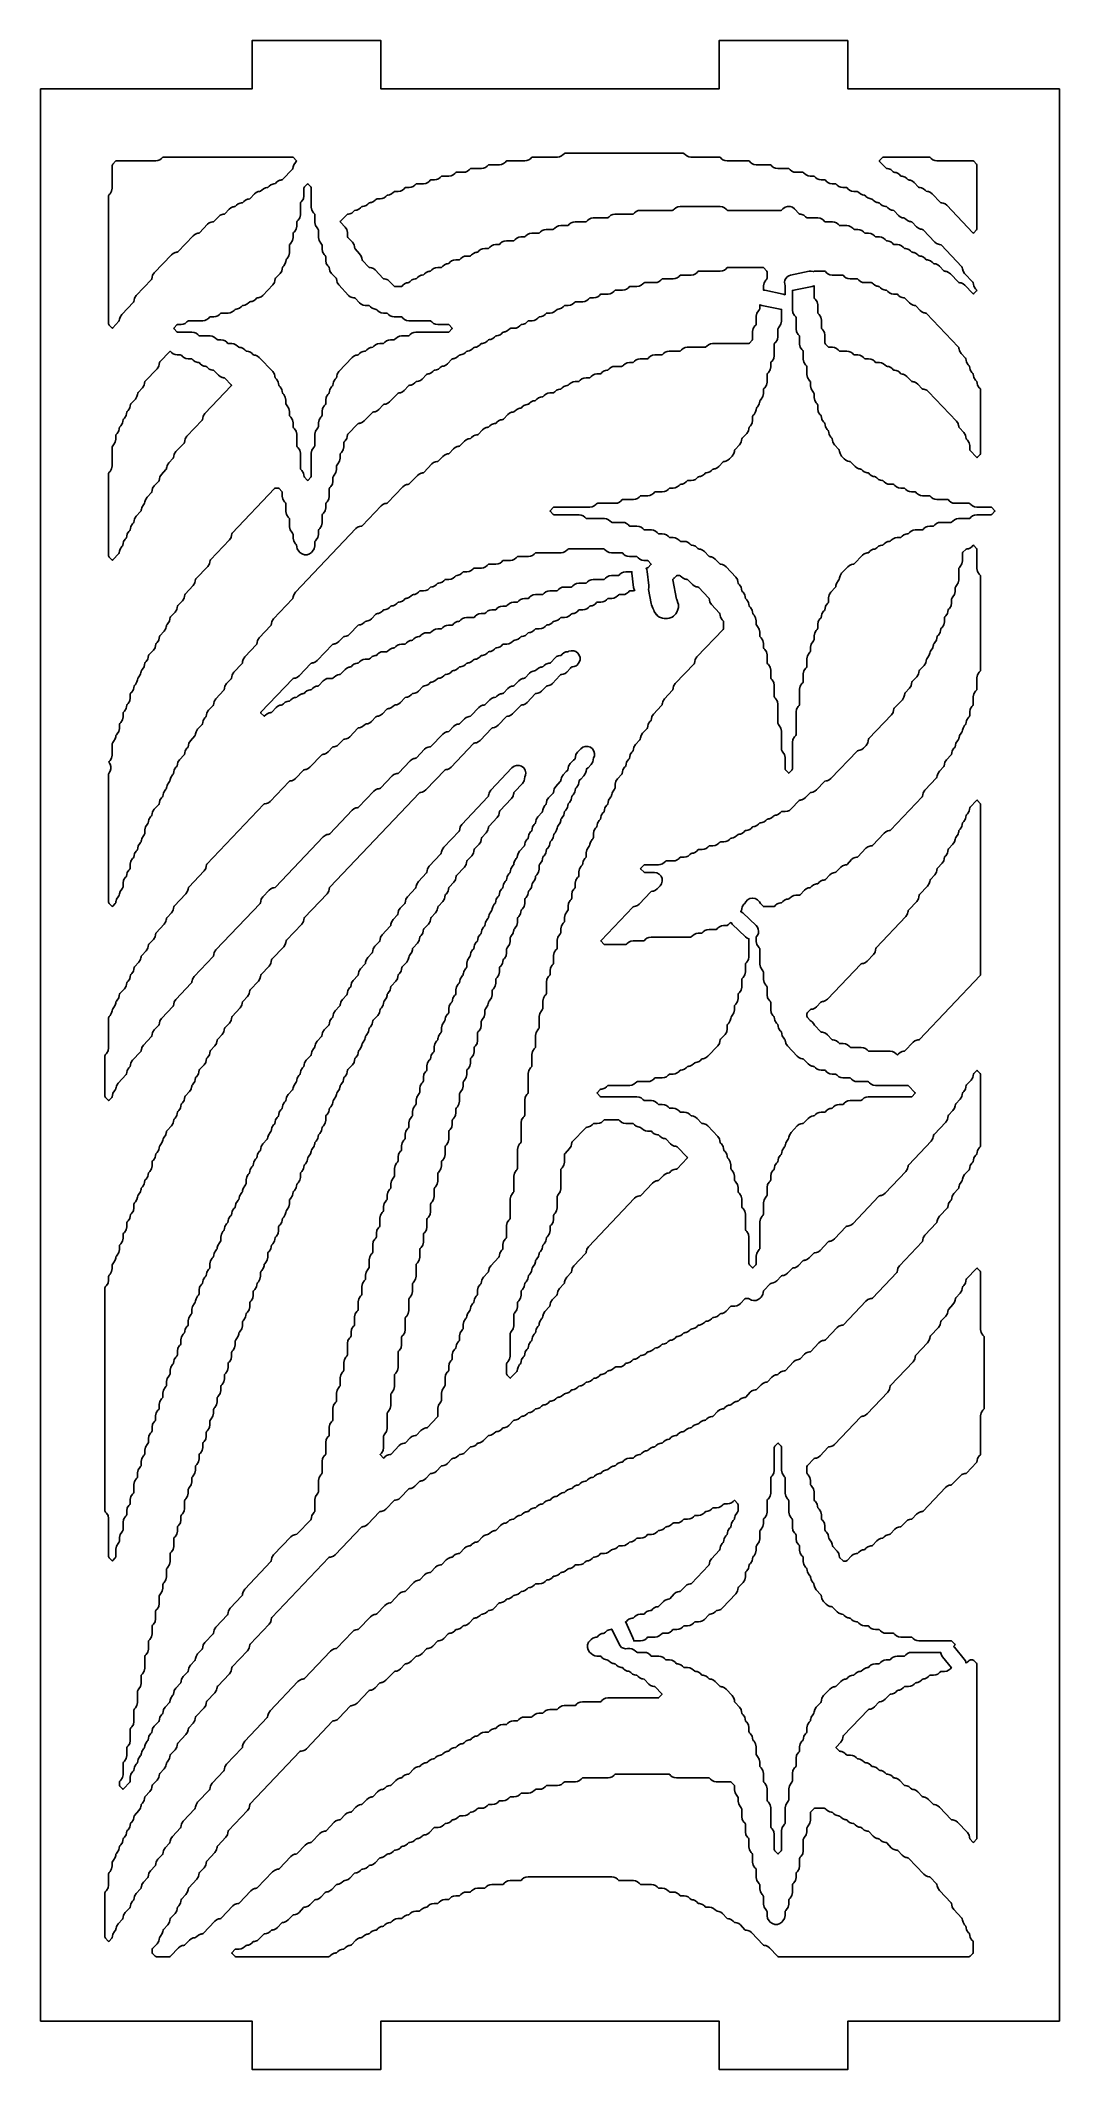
# Model space of a CAD drawing. Header units: millimetres. Extents: x 0 to 63, y 0 to 126.
import ezdxf

# ---------------------------------------------------------------- set-up
doc = ezdxf.new("R2010")
doc.units = ezdxf.units.MM
doc.layers.add('CUT', color=1, linetype='Continuous')

msp = doc.modelspace()

# ---------------------------------------------------------------- linework, layer by layer
at = {"layer": 'CUT'}
for points in [[(50.134, 126), (42.134, 126), (42.134, 123), (21.134, 123), (21.134, 126), (13.134, 126), (13.134, 123), (0, 123), (0, 3), (13.134, 3), (13.134, 0), (21.134, 0), (21.134, 3), (42.134, 3), (42.134, 0), (50.134, 0), (50.134, 3), (63.2679, 3), (63.2679, 123), (50.134, 123)], [(4.3117, 116.4924), (4.4136, 116.6514), (4.4493, 116.8369), (4.4493, 118.2435), (4.4578, 118.2877), (4.4822, 118.3257), (4.6507, 118.5029), (4.6759, 118.5231), (4.7078, 118.5274), (7.1555, 118.5274), (7.2889, 118.5456), (7.4127, 118.5987), (7.5178, 118.6829), (7.5714, 118.7392), (7.5965, 118.7594), (7.6285, 118.7637), (15.6488, 118.7637), (15.6808, 118.7594), (15.706, 118.7392), (15.8811, 118.555), (15.9003, 118.5274), (15.8811, 118.4998), (15.8203, 118.4359), (15.7183, 118.2769), (15.6937, 118.1489), (15.6917, 118.1493), (15.6741, 118.0583), (15.6498, 118.0203), (15.032, 117.3705), (15.0068, 117.3503), (14.9413, 117.3414), (14.9417, 117.3383), (14.8651, 117.3279), (14.7413, 117.2747), (14.6362, 117.1905), (14.5826, 117.1342), (14.5575, 117.114), (14.492, 117.1051), (14.4924, 117.102), (14.4157, 117.0916), (14.2919, 117.0385), (14.1868, 116.9542), (14.1333, 116.8979), (14.1081, 116.8778), (14.0426, 116.8689), (14.0431, 116.8657), (13.9664, 116.8553), (13.8426, 116.8022), (13.7375, 116.7179), (13.684, 116.6616), (13.6588, 116.6415), (13.5933, 116.6326), (13.5937, 116.6294), (13.5171, 116.619), (13.3933, 116.5659), (13.2882, 116.4817), (13.01, 116.1891), (12.9848, 116.1689), (12.9193, 116.16), (12.9197, 116.1568), (12.8431, 116.1464), (12.7193, 116.0933), (12.6142, 116.0091), (12.5606, 115.9528), (12.5355, 115.9326), (12.47, 115.9237), (12.4704, 115.9206), (12.3937, 115.9101), (12.2699, 115.857), (12.1648, 115.7728), (12.1113, 115.7165), (12.0861, 115.6963), (12.0206, 115.6874), (12.0211, 115.6843), (11.9444, 115.6738), (11.8206, 115.6207), (11.7155, 115.5365), (11.4373, 115.2439), (11.4121, 115.2238), (11.3466, 115.2149), (11.3471, 115.2117), (11.2704, 115.2013), (11.1466, 115.1482), (11.0415, 115.0639), (10.7633, 114.7713), (10.7381, 114.7512), (10.6726, 114.7423), (10.6731, 114.7391), (10.5964, 114.7287), (10.4726, 114.6756), (10.3675, 114.5914), (9.8646, 114.0625), (9.8395, 114.0423), (9.774, 114.0334), (9.7744, 114.0303), (9.6977, 114.0198), (9.5739, 113.9667), (9.4688, 113.8825), (8.5166, 112.8811), (8.4915, 112.8609), (8.426, 112.852), (8.4264, 112.8488), (8.3497, 112.8384), (8.226, 112.7853), (8.1208, 112.7011), (7.0583, 111.5836), (6.9563, 111.4246), (6.9317, 111.2966), (6.9297, 111.297), (6.9122, 111.2059), (6.8878, 111.168), (5.935, 110.1659), (5.833, 110.0068), (5.8084, 109.8789), (5.8063, 109.8793), (5.7888, 109.7882), (5.7645, 109.7503), (5.0363, 108.9844), (4.9344, 108.8254), (4.9097, 108.6974), (4.9077, 108.6978), (4.8902, 108.6068), (4.8658, 108.5688), (4.4773, 108.1602), (4.4493, 108.139), (4.4213, 108.1602), (4.2575, 108.3326), (4.2332, 108.3705), (4.2247, 108.4147), (4.2247, 116.3532), (4.2332, 116.3974), (4.2575, 116.4354)], [(19.4251, 115.3749), (19.4787, 115.4312), (19.5038, 115.4514), (19.5693, 115.4603), (19.5689, 115.4634), (19.6456, 115.4738), (19.7694, 115.5269), (19.8745, 115.6112), (19.928, 115.6675), (19.9532, 115.6876), (20.0187, 115.6965), (20.0182, 115.6997), (20.0949, 115.7101), (20.2187, 115.7632), (20.3238, 115.8475), (20.3773, 115.9038), (20.4025, 115.9239), (20.468, 115.9328), (20.4676, 115.936), (20.5443, 115.9464), (20.668, 115.9995), (20.7731, 116.0837), (20.8267, 116.14), (20.8518, 116.1602), (20.8838, 116.1646), (21.0848, 116.1646), (21.2183, 116.1827), (21.342, 116.2358), (21.4471, 116.32), (21.5007, 116.3763), (21.5258, 116.3965), (21.5913, 116.4054), (21.5909, 116.4086), (21.6676, 116.419), (21.7914, 116.4721), (21.8965, 116.5563), (21.95, 116.6126), (21.9752, 116.6328), (22.0071, 116.6371), (22.2081, 116.6371), (22.3416, 116.6553), (22.4654, 116.7084), (22.5705, 116.7926), (22.624, 116.8489), (22.6492, 116.8691), (22.6811, 116.8734), (22.8821, 116.8734), (23.0156, 116.8916), (23.1394, 116.9447), (23.2445, 117.0289), (23.298, 117.0852), (23.3232, 117.1054), (23.3551, 117.1097), (23.7808, 117.1097), (23.9142, 117.1278), (24.038, 117.181), (24.1431, 117.2652), (24.1967, 117.3215), (24.2218, 117.3416), (24.2538, 117.346), (24.4548, 117.346), (24.5882, 117.3641), (24.712, 117.4172), (24.8171, 117.5015), (24.8707, 117.5578), (24.8958, 117.5779), (24.9278, 117.5823), (25.3535, 117.5823), (25.4869, 117.6004), (25.6107, 117.6535), (25.7158, 117.7377), (25.7693, 117.7941), (25.7945, 117.8142), (25.8265, 117.8186), (26.2521, 117.8186), (26.3856, 117.8367), (26.5094, 117.8898), (26.6145, 117.974), (26.668, 118.0303), (26.6932, 118.0505), (26.7251, 118.0549), (27.3755, 118.0549), (27.5089, 118.073), (27.6327, 118.1261), (27.7378, 118.2103), (27.7913, 118.2666), (27.8165, 118.2868), (27.8485, 118.2911), (28.4988, 118.2911), (28.6322, 118.3093), (28.756, 118.3624), (28.8611, 118.4466), (28.9147, 118.5029), (28.9398, 118.5231), (28.9718, 118.5274), (30.0714, 118.5274), (30.2049, 118.5456), (30.3287, 118.5987), (30.4338, 118.6829), (30.4873, 118.7392), (30.5125, 118.7594), (30.5445, 118.7637), (32.0934, 118.7637), (32.2269, 118.7819), (32.3507, 118.835), (32.4558, 118.9192), (32.5093, 118.9755), (32.5345, 118.9957), (32.5665, 119), (39.9128, 119), (39.9448, 118.9957), (39.9699, 118.9755), (40.0235, 118.9192), (40.1286, 118.835), (40.2524, 118.7819), (40.3858, 118.7637), (42.1595, 118.7637), (42.1914, 118.7594), (42.2166, 118.7392), (42.2701, 118.6829), (42.3753, 118.5987), (42.499, 118.5456), (42.6325, 118.5274), (43.9568, 118.5274), (43.9888, 118.5231), (44.0139, 118.5029), (44.0675, 118.4466), (44.1726, 118.3624), (44.2964, 118.3093), (44.4298, 118.2911), (45.3048, 118.2911), (45.3368, 118.2868), (45.3619, 118.2666), (45.4155, 118.2103), (45.5206, 118.1261), (45.6444, 118.073), (45.7778, 118.0549), (46.4281, 118.0549), (46.4601, 118.0505), (46.4853, 118.0303), (46.5388, 117.974), (46.6439, 117.8898), (46.7677, 117.8367), (46.9012, 117.8186), (47.3268, 117.8186), (47.3588, 117.8142), (47.3839, 117.7941), (47.4375, 117.7377), (47.5426, 117.6535), (47.6664, 117.6004), (47.7998, 117.5823), (48.0008, 117.5823), (48.0328, 117.5779), (48.0579, 117.5578), (48.1115, 117.5015), (48.2166, 117.4172), (48.3404, 117.3641), (48.4738, 117.346), (48.6748, 117.346), (48.7068, 117.3416), (48.7319, 117.3215), (48.7855, 117.2652), (48.8906, 117.181), (49.0144, 117.1278), (49.1478, 117.1097), (49.3488, 117.1097), (49.3808, 117.1054), (49.4059, 117.0852), (49.4595, 117.0289), (49.5646, 116.9447), (49.6884, 116.8916), (49.8218, 116.8734), (50.0228, 116.8734), (50.0548, 116.8691), (50.0799, 116.8489), (50.1335, 116.7926), (50.2386, 116.7084), (50.3624, 116.6553), (50.4958, 116.6371), (50.6968, 116.6371), (50.7288, 116.6328), (50.7539, 116.6126), (50.8075, 116.5563), (50.9126, 116.4721), (51.0364, 116.419), (51.113, 116.4086), (51.1126, 116.4054), (51.1781, 116.3965), (51.2033, 116.3763), (51.2568, 116.32), (51.3619, 116.2358), (51.4857, 116.1827), (51.5624, 116.1723), (51.5619, 116.1691), (51.6274, 116.1602), (51.6526, 116.14), (51.7061, 116.0837), (51.8112, 115.9995), (51.935, 115.9464), (52.0117, 115.936), (52.0113, 115.9328), (52.0768, 115.9239), (52.1019, 115.9038), (52.1555, 115.8475), (52.2606, 115.7632), (52.3844, 115.7101), (52.461, 115.6997), (52.4606, 115.6965), (52.5261, 115.6876), (52.5513, 115.6675), (52.6048, 115.6112), (52.7099, 115.5269), (52.8337, 115.4738), (52.9104, 115.4634), (52.9099, 115.4603), (52.9754, 115.4514), (53.0006, 115.4312), (53.2788, 115.1386), (53.3839, 115.0544), (53.5077, 115.0013), (53.5844, 114.9908), (53.5839, 114.9877), (53.6494, 114.9788), (53.6746, 114.9586), (53.7281, 114.9023), (53.8332, 114.8181), (53.957, 114.765), (54.0337, 114.7546), (54.0333, 114.7514), (54.0988, 114.7425), (54.1239, 114.7223), (54.4021, 114.4297), (54.5072, 114.3455), (54.631, 114.2924), (54.7077, 114.282), (54.7073, 114.2788), (54.7728, 114.2699), (54.7979, 114.2497), (55.5255, 113.4846), (55.6306, 113.4004), (55.7544, 113.3473), (55.831, 113.3368), (55.8306, 113.3337), (55.8961, 113.3248), (55.9213, 113.3046), (57.2131, 111.9459), (57.2374, 111.908), (57.255, 111.8169), (57.257, 111.8173), (57.2816, 111.6894), (57.3836, 111.5303), (57.8871, 111.0008), (57.9114, 110.9628), (57.929, 110.8718), (57.931, 110.8722), (57.9556, 110.7442), (58.0576, 110.5852), (58.1184, 110.5213), (58.1376, 110.4937), (58.1184, 110.4661), (57.9479, 110.2868), (57.92, 110.2656), (57.892, 110.2868), (57.3938, 110.8108), (57.2887, 110.895), (57.1649, 110.9481), (57.0882, 110.9585), (57.0886, 110.9617), (57.0231, 110.9706), (56.998, 110.9908), (56.4951, 111.5196), (56.39, 111.6039), (56.2662, 111.657), (56.1895, 111.6674), (56.19, 111.6705), (56.1245, 111.6795), (56.0993, 111.6996), (55.8211, 111.9922), (55.716, 112.0764), (55.5922, 112.1295), (55.5155, 112.14), (55.516, 112.1431), (55.4505, 112.152), (55.4253, 112.1722), (55.3718, 112.2285), (55.2667, 112.3127), (55.1429, 112.3658), (55.0662, 112.3762), (55.0666, 112.3794), (55.0012, 112.3883), (54.976, 112.4085), (54.9224, 112.4648), (54.8173, 112.549), (54.6936, 112.6021), (54.6169, 112.6125), (54.6173, 112.6157), (54.5518, 112.6246), (54.5266, 112.6448), (54.4731, 112.7011), (54.368, 112.7853), (54.2442, 112.8384), (54.1675, 112.8488), (54.168, 112.852), (54.1025, 112.8609), (54.0773, 112.8811), (54.0238, 112.9374), (53.9187, 113.0216), (53.7949, 113.0747), (53.7182, 113.0851), (53.7186, 113.0883), (53.6532, 113.0972), (53.628, 113.1173), (53.5744, 113.1736), (53.4693, 113.2579), (53.3456, 113.311), (53.2121, 113.3291), (53.0111, 113.3291), (52.9792, 113.3335), (52.954, 113.3536), (52.9004, 113.4099), (52.7953, 113.4942), (52.6716, 113.5473), (52.5949, 113.5577), (52.5953, 113.5608), (52.5298, 113.5697), (52.5046, 113.5899), (52.4511, 113.6462), (52.346, 113.7304), (52.2222, 113.7835), (52.0888, 113.8017), (51.8878, 113.8017), (51.8558, 113.806), (51.8306, 113.8262), (51.7771, 113.8825), (51.672, 113.9667), (51.5482, 114.0198), (51.4148, 114.038), (51.2138, 114.038), (51.1818, 114.0423), (51.1566, 114.0625), (51.1031, 114.1188), (50.998, 114.203), (50.8742, 114.2561), (50.7408, 114.2743), (50.5398, 114.2743), (50.5078, 114.2786), (50.4826, 114.2988), (50.4291, 114.3551), (50.324, 114.4393), (50.2002, 114.4924), (50.0668, 114.5105), (49.6411, 114.5105), (49.6092, 114.5149), (49.584, 114.5351), (49.5304, 114.5914), (49.4253, 114.6756), (49.3016, 114.7287), (49.1681, 114.7468), (48.7425, 114.7468), (48.7105, 114.7512), (48.6853, 114.7713), (48.6318, 114.8277), (48.5267, 114.9119), (48.4029, 114.965), (48.2694, 114.9831), (47.6191, 114.9831), (47.5872, 114.9875), (47.562, 115.0076), (47.5084, 115.0639), (47.4033, 115.1482), (47.2796, 115.2013), (47.2029, 115.2117), (47.2033, 115.2149), (47.1378, 115.2238), (47.1127, 115.2439), (46.8243, 115.5472), (46.6957, 115.6447), (46.5427, 115.6961), (46.3813, 115.6961), (46.2283, 115.6447), (46.0996, 115.5472), (46.0359, 115.4802), (46.0108, 115.46), (45.9788, 115.4557), (42.6765, 115.4557), (42.6445, 115.46), (42.6193, 115.4802), (42.5658, 115.5365), (42.4607, 115.6207), (42.3369, 115.6738), (42.2034, 115.692), (39.7118, 115.692), (39.5784, 115.6738), (39.4546, 115.6207), (39.3495, 115.5365), (39.2959, 115.4802), (39.2708, 115.46), (39.2388, 115.4557), (37.2405, 115.4557), (37.107, 115.4376), (36.9833, 115.3844), (36.8781, 115.3002), (36.8246, 115.2439), (36.7994, 115.2238), (36.7675, 115.2194), (35.6678, 115.2194), (35.5344, 115.2013), (35.4106, 115.1482), (35.3055, 115.0639), (35.2519, 115.0076), (35.2268, 114.9875), (35.1948, 114.9831), (34.3198, 114.9831), (34.1864, 114.965), (34.0626, 114.9119), (33.9575, 114.8277), (33.9039, 114.7713), (33.8788, 114.7512), (33.8468, 114.7468), (33.1965, 114.7468), (33.063, 114.7287), (32.9393, 114.6756), (32.8342, 114.5914), (32.7806, 114.5351), (32.7554, 114.5149), (32.7235, 114.5105), (32.2978, 114.5105), (32.1644, 114.4924), (32.0406, 114.4393), (31.9355, 114.3551), (31.8819, 114.2988), (31.8568, 114.2786), (31.8248, 114.2743), (31.3992, 114.2743), (31.2657, 114.2561), (31.1419, 114.203), (31.0368, 114.1188), (30.9833, 114.0625), (30.9581, 114.0423), (30.9261, 114.038), (30.5005, 114.038), (30.367, 114.0198), (30.2433, 113.9667), (30.1382, 113.8825), (30.0846, 113.8262), (30.0594, 113.806), (30.0275, 113.8017), (29.8265, 113.8017), (29.693, 113.7835), (29.5693, 113.7304), (29.4642, 113.6462), (29.4106, 113.5899), (29.3854, 113.5697), (29.3535, 113.5654), (28.9278, 113.5654), (28.7944, 113.5473), (28.6706, 113.4942), (28.5655, 113.4099), (28.512, 113.3536), (28.4868, 113.3335), (28.4548, 113.3291), (28.2538, 113.3291), (28.1204, 113.311), (27.9966, 113.2579), (27.8915, 113.1736), (27.838, 113.1173), (27.8128, 113.0972), (27.7808, 113.0928), (27.5798, 113.0928), (27.4464, 113.0747), (27.3226, 113.0216), (27.2175, 112.9374), (27.164, 112.8811), (27.1388, 112.8609), (27.0733, 112.852), (27.0737, 112.8488), (26.997, 112.8384), (26.8733, 112.7853), (26.7682, 112.7011), (26.7146, 112.6448), (26.6894, 112.6246), (26.6575, 112.6203), (26.4565, 112.6203), (26.323, 112.6021), (26.1993, 112.549), (26.0942, 112.4648), (26.0406, 112.4085), (26.0154, 112.3883), (25.9835, 112.384), (25.7825, 112.384), (25.649, 112.3658), (25.5253, 112.3127), (25.4202, 112.2285), (25.3666, 112.1722), (25.3414, 112.152), (25.276, 112.1431), (25.2764, 112.14), (25.1997, 112.1295), (25.0759, 112.0764), (24.9708, 111.9922), (24.9173, 111.9359), (24.8921, 111.9157), (24.8602, 111.9114), (24.6592, 111.9114), (24.5257, 111.8933), (24.4019, 111.8401), (24.2968, 111.7559), (24.2433, 111.6996), (24.2181, 111.6795), (24.1526, 111.6705), (24.1531, 111.6674), (24.0764, 111.657), (23.9526, 111.6039), (23.8475, 111.5196), (23.794, 111.4633), (23.7688, 111.4432), (23.7033, 111.4343), (23.7037, 111.4311), (23.627, 111.4207), (23.5033, 111.3676), (23.3982, 111.2833), (23.3446, 111.227), (23.3195, 111.2069), (23.254, 111.198), (23.2544, 111.1948), (23.1777, 111.1844), (23.0539, 111.1313), (22.9488, 111.0471), (22.8953, 110.9908), (22.8701, 110.9706), (22.8046, 110.9617), (22.8051, 110.9585), (22.7284, 110.9481), (22.6046, 110.895), (22.4995, 110.8108), (22.446, 110.7545), (22.4208, 110.7343), (22.3888, 110.73), (22.0071, 110.73), (21.9752, 110.7343), (21.95, 110.7545), (21.6718, 111.0471), (21.5667, 111.1313), (21.4429, 111.1844), (21.3662, 111.1948), (21.3667, 111.198), (21.3012, 111.2069), (21.276, 111.227), (20.7731, 111.7559), (20.668, 111.8401), (20.5443, 111.8933), (20.4676, 111.9037), (20.468, 111.9068), (20.4025, 111.9157), (20.3773, 111.9359), (19.9842, 112.3494), (19.9598, 112.3874), (19.9423, 112.4784), (19.9403, 112.478), (19.9156, 112.606), (19.8137, 112.765), (19.5348, 113.0583), (19.5105, 113.0962), (19.493, 113.1873), (19.4909, 113.1869), (19.4663, 113.3149), (19.3643, 113.4739), (19.0855, 113.7672), (19.0612, 113.8051), (19.0527, 113.8493), (19.0527, 114.0745), (19.017, 114.26), (18.915, 114.419), (18.6296, 114.7192), (18.6103, 114.7468), (18.6296, 114.7744), (19.0293, 115.1949), (19.0545, 115.2151), (19.12, 115.224), (19.1196, 115.2271), (19.1963, 115.2376), (19.32, 115.2907)], [(55.3008, 118.6829), (55.4059, 118.5987), (55.5297, 118.5456), (55.6631, 118.5274), (57.8861, 118.5274), (57.9181, 118.5231), (57.9433, 118.5029), (58.1118, 118.3257), (58.1361, 118.2877), (58.1446, 118.2435), (58.1446, 114.3219), (58.1361, 114.2777), (58.1118, 114.2397), (57.9479, 114.0674), (57.92, 114.0462), (57.892, 114.0674), (56.2704, 115.7728), (56.1653, 115.857), (56.0416, 115.9101), (55.9649, 115.9206), (55.9653, 115.9237), (55.8998, 115.9326), (55.8746, 115.9528), (55.3718, 116.4817), (55.2667, 116.5659), (55.1429, 116.619), (55.0662, 116.6294), (55.0666, 116.6326), (55.0012, 116.6415), (54.976, 116.6616), (54.9224, 116.7179), (54.8173, 116.8022), (54.6936, 116.8553), (54.6169, 116.8657), (54.6173, 116.8689), (54.5518, 116.8778), (54.5266, 116.8979), (54.2484, 117.1905), (54.1433, 117.2747), (54.0196, 117.3279), (53.9429, 117.3383), (53.9433, 117.3414), (53.8778, 117.3503), (53.8526, 117.3705), (53.7991, 117.4268), (53.694, 117.511), (53.5702, 117.5641), (53.4935, 117.5746), (53.494, 117.5777), (53.4285, 117.5866), (53.4033, 117.6068), (53.3498, 117.6631), (53.2447, 117.7473), (53.1209, 117.8004), (53.0442, 117.8108), (53.0446, 117.814), (52.9792, 117.8229), (52.954, 117.8431), (52.9004, 117.8994), (52.7953, 117.9836), (52.6716, 118.0367), (52.5949, 118.0471), (52.5953, 118.0503), (52.5298, 118.0592), (52.5046, 118.0794), (52.1049, 118.4998), (52.0857, 118.5274), (52.1049, 118.555), (52.28, 118.7392), (52.3052, 118.7594), (52.3371, 118.7637), (55.1901, 118.7637), (55.2221, 118.7594), (55.2473, 118.7392)], [(9.0905, 108.5226), (9.144, 108.5789), (9.1692, 108.599), (9.2012, 108.6034), (10.0761, 108.6034), (10.2096, 108.6215), (10.3334, 108.6746), (10.4385, 108.7588), (10.492, 108.8151), (10.5172, 108.8353), (10.5492, 108.8397), (10.7501, 108.8397), (10.8836, 108.8578), (11.0074, 108.9109), (11.1125, 108.9951), (11.166, 109.0514), (11.1912, 109.0716), (11.2232, 109.0759), (11.6488, 109.0759), (11.7823, 109.0941), (11.906, 109.1472), (12.0111, 109.2314), (12.0647, 109.2877), (12.0899, 109.3079), (12.1553, 109.3168), (12.1549, 109.32), (12.2316, 109.3304), (12.3554, 109.3835), (12.4605, 109.4677), (12.514, 109.524), (12.5392, 109.5442), (12.6047, 109.5531), (12.6042, 109.5562), (12.6809, 109.5667), (12.8047, 109.6198), (12.9098, 109.704), (12.9633, 109.7603), (12.9885, 109.7805), (13.054, 109.7894), (13.0536, 109.7925), (13.1303, 109.803), (13.254, 109.8561), (13.3591, 109.9403), (13.4127, 109.9966), (13.4379, 110.0168), (13.5033, 110.0257), (13.5029, 110.0288), (13.5796, 110.0392), (13.7034, 110.0923), (13.8085, 110.1766), (14.4217, 110.8215), (14.5236, 110.9805), (14.5483, 111.1085), (14.5503, 111.1081), (14.5678, 111.1991), (14.5922, 111.2371), (14.871, 111.5303), (14.973, 111.6894), (14.9976, 111.8173), (14.9997, 111.8169), (15.0172, 111.908), (15.0415, 111.9459), (15.0957, 112.0029), (15.1976, 112.1619), (15.2223, 112.2899), (15.2243, 112.2895), (15.2418, 112.3806), (15.2662, 112.4185), (15.3203, 112.4755), (15.4223, 112.6345), (15.458, 112.82), (15.458, 113.2815), (15.4665, 113.3257), (15.4908, 113.3637), (15.545, 113.4206), (15.647, 113.5797), (15.6827, 113.7652), (15.6827, 113.9903), (15.6912, 114.0346), (15.7155, 114.0725), (15.7697, 114.1295), (15.8716, 114.2885), (15.9073, 114.474), (15.9073, 114.6992), (15.9158, 114.7434), (15.9402, 114.7814), (15.9943, 114.8384), (16.0963, 114.9974), (16.132, 115.1829), (16.132, 115.8806), (16.1405, 115.9249), (16.1648, 115.9628), (16.219, 116.0198), (16.321, 116.1788), (16.3567, 116.3643), (16.3567, 116.8258), (16.3652, 116.87), (16.3895, 116.908), (16.5533, 117.0803), (16.5813, 117.1015), (16.6093, 117.0803), (16.7732, 116.908), (16.7975, 116.87), (16.806, 116.8258), (16.806, 115.6555), (16.8417, 115.47), (16.9436, 115.3109), (16.9978, 115.2539), (17.0221, 115.216), (17.0307, 115.1718), (17.0307, 114.7103), (17.0663, 114.5248), (17.1683, 114.3658), (17.2225, 114.3088), (17.2468, 114.2709), (17.2553, 114.2266), (17.2553, 113.7652), (17.291, 113.5797), (17.393, 113.4206), (17.4471, 113.3637), (17.4715, 113.3257), (17.48, 113.2815), (17.48, 113.0563), (17.5157, 112.8708), (17.6176, 112.7118), (17.6718, 112.6548), (17.6961, 112.6169), (17.7047, 112.5726), (17.7047, 112.3474), (17.7403, 112.1619), (17.8423, 112.0029), (17.8965, 111.9459), (17.9208, 111.908), (17.9383, 111.8169), (17.9404, 111.8173), (17.965, 111.6894), (18.067, 111.5303), (18.3458, 111.2371), (18.3701, 111.1991), (18.3877, 111.1081), (18.3897, 111.1085), (18.4143, 110.9805), (18.5163, 110.8215), (19.1295, 110.1766), (19.2346, 110.0923), (19.3584, 110.0392), (19.4351, 110.0288), (19.4346, 110.0257), (19.5001, 110.0168), (19.5253, 109.9966), (19.8035, 109.704), (19.9086, 109.6198), (20.0324, 109.5667), (20.1658, 109.5485), (20.3668, 109.5485), (20.3988, 109.5442), (20.424, 109.524), (20.4775, 109.4677), (20.5826, 109.3835), (20.7064, 109.3304), (20.7831, 109.32), (20.7826, 109.3168), (20.8481, 109.3079), (20.8733, 109.2877), (20.9268, 109.2314), (21.0319, 109.1472), (21.1557, 109.0941), (21.2892, 109.0759), (21.4902, 109.0759), (21.5221, 109.0716), (21.5473, 109.0514), (21.6008, 108.9951), (21.7059, 108.9109), (21.8297, 108.8578), (21.9632, 108.8397), (22.3888, 108.8397), (22.4208, 108.8353), (22.446, 108.8151), (22.4995, 108.7588), (22.6046, 108.6746), (22.7284, 108.6215), (22.8618, 108.6034), (24.1862, 108.6034), (24.2181, 108.599), (24.2433, 108.5789), (24.2968, 108.5226), (24.4019, 108.4383), (24.5257, 108.3852), (24.6592, 108.3671), (25.3095, 108.3671), (25.3414, 108.3627), (25.3666, 108.3426), (25.5417, 108.1584), (25.561, 108.1308), (25.5417, 108.1032), (25.3666, 107.919), (25.3414, 107.8989), (25.3095, 107.8945), (23.3112, 107.8945), (23.1777, 107.8764), (23.0539, 107.8233), (22.9488, 107.739), (22.8953, 107.6827), (22.8701, 107.6626), (22.8382, 107.6582), (22.4125, 107.6582), (22.279, 107.6401), (22.1553, 107.587), (22.0502, 107.5028), (21.9966, 107.4465), (21.9715, 107.4263), (21.9395, 107.4219), (21.7385, 107.4219), (21.605, 107.4038), (21.4813, 107.3507), (21.3762, 107.2665), (21.3226, 107.2102), (21.2975, 107.19), (21.2655, 107.1857), (21.0645, 107.1857), (20.9311, 107.1675), (20.8073, 107.1144), (20.7022, 107.0302), (20.6486, 106.9739), (20.6235, 106.9537), (20.558, 106.9448), (20.5584, 106.9416), (20.4817, 106.9312), (20.3579, 106.8781), (20.2528, 106.7939), (20.1993, 106.7376), (20.1741, 106.7174), (20.1086, 106.7085), (20.1091, 106.7054), (20.0324, 106.6949), (19.9086, 106.6418), (19.8035, 106.5576), (19.75, 106.5013), (19.7248, 106.4811), (19.6593, 106.4722), (19.6597, 106.4691), (19.5831, 106.4587), (19.4593, 106.4055), (19.3542, 106.3213), (18.5163, 105.4401), (18.4143, 105.2811), (18.3897, 105.1531), (18.3877, 105.1535), (18.3701, 105.0625), (18.3458, 105.0245), (18.2916, 104.9676), (18.1897, 104.8085), (18.1651, 104.6806), (18.163, 104.681), (18.1455, 104.5899), (18.1211, 104.552), (18.067, 104.495), (17.965, 104.336), (17.9404, 104.208), (17.9383, 104.2084), (17.9208, 104.1173), (17.8965, 104.0794), (17.8423, 104.0224), (17.7403, 103.8634), (17.7047, 103.6779), (17.7047, 103.4527), (17.6961, 103.4085), (17.6718, 103.3705), (17.6176, 103.3135), (17.5157, 103.1545), (17.48, 102.969), (17.48, 102.7439), (17.4715, 102.6996), (17.4471, 102.6617), (17.393, 102.6047), (17.291, 102.4457), (17.2553, 102.2602), (17.2553, 102.035), (17.2468, 101.9907), (17.2225, 101.9528), (17.1683, 101.8958), (17.0663, 101.7368), (17.0307, 101.5513), (17.0307, 100.8536), (17.0221, 100.8093), (16.9978, 100.7714), (16.9436, 100.7144), (16.8417, 100.5554), (16.806, 100.3699), (16.806, 98.9633), (16.7975, 98.919), (16.7732, 98.8811), (16.6093, 98.7088), (16.5813, 98.6876), (16.5533, 98.7088), (16.3895, 98.8811), (16.3652, 98.919), (16.3477, 99.0101), (16.3456, 99.0097), (16.321, 99.1376), (16.219, 99.2967), (16.1648, 99.3536), (16.1405, 99.3916), (16.132, 99.4358), (16.132, 100.3699), (16.0963, 100.5554), (15.9943, 100.7144), (15.9402, 100.7714), (15.9158, 100.8093), (15.9073, 100.8536), (15.9073, 101.5513), (15.8716, 101.7368), (15.7697, 101.8958), (15.7155, 101.9528), (15.6912, 101.9907), (15.6827, 102.035), (15.6827, 102.2602), (15.647, 102.4457), (15.545, 102.6047), (15.4908, 102.6617), (15.4665, 102.6996), (15.458, 102.7439), (15.458, 102.969), (15.4223, 103.1545), (15.3203, 103.3135), (15.2662, 103.3705), (15.2418, 103.4085), (15.2333, 103.4527), (15.2333, 103.6779), (15.1976, 103.8634), (15.0957, 104.0224), (15.0415, 104.0794), (15.0172, 104.1173), (14.9997, 104.2084), (14.9976, 104.208), (14.973, 104.336), (14.871, 104.495), (14.8168, 104.552), (14.7925, 104.5899), (14.775, 104.681), (14.7729, 104.6806), (14.7483, 104.8085), (14.6463, 104.9676), (14.5922, 105.0245), (14.5678, 105.0625), (14.5503, 105.1535), (14.5483, 105.1531), (14.5236, 105.2811), (14.4217, 105.4401), (13.5838, 106.3213), (13.4787, 106.4055), (13.3549, 106.4587), (13.2782, 106.4691), (13.2787, 106.4722), (13.2132, 106.4811), (13.188, 106.5013), (13.1345, 106.5576), (13.0294, 106.6418), (12.9056, 106.6949), (12.8289, 106.7054), (12.8293, 106.7085), (12.7639, 106.7174), (12.7387, 106.7376), (12.6851, 106.7939), (12.58, 106.8781), (12.4563, 106.9312), (12.3796, 106.9416), (12.38, 106.9448), (12.3145, 106.9537), (12.2894, 106.9739), (12.2358, 107.0302), (12.1307, 107.1144), (12.0069, 107.1675), (11.8735, 107.1857), (11.6725, 107.1857), (11.6405, 107.19), (11.6154, 107.2102), (11.5618, 107.2665), (11.4567, 107.3507), (11.3329, 107.4038), (11.1995, 107.4219), (10.9985, 107.4219), (10.9665, 107.4263), (10.9414, 107.4465), (10.8878, 107.5028), (10.7827, 107.587), (10.6589, 107.6401), (10.5255, 107.6582), (9.8752, 107.6582), (9.8432, 107.6626), (9.818, 107.6827), (9.7645, 107.739), (9.6594, 107.8233), (9.5356, 107.8764), (9.4021, 107.8945), (8.5272, 107.8945), (8.4952, 107.8989), (8.47, 107.919), (8.2949, 108.1032), (8.2757, 108.1308), (8.2949, 108.1584), (8.47, 108.3426), (8.4952, 108.3627), (8.5272, 108.3671), (8.7281, 108.3671), (8.8616, 108.3852), (8.9854, 108.4383)], [(34.4778, 97.1808), (34.5313, 97.2371), (34.5565, 97.2573), (34.5885, 97.2616), (35.6881, 97.2616), (35.8216, 97.2797), (35.9453, 97.3329), (36.0505, 97.4171), (36.104, 97.4734), (36.1292, 97.4935), (36.1611, 97.4979), (36.8114, 97.4979), (36.9449, 97.516), (37.0687, 97.5691), (37.1738, 97.6534), (37.2273, 97.7097), (37.2525, 97.7298), (37.2845, 97.7342), (37.7101, 97.7342), (37.8436, 97.7523), (37.9673, 97.8054), (38.0725, 97.8896), (38.126, 97.9459), (38.1512, 97.9661), (38.1831, 97.9705), (38.6088, 97.9705), (38.7422, 97.9886), (38.866, 98.0417), (38.9711, 98.1259), (39.0247, 98.1822), (39.0498, 98.2024), (39.0818, 98.2068), (39.2828, 98.2068), (39.4162, 98.2249), (39.54, 98.278), (39.6451, 98.3622), (39.6987, 98.4185), (39.7238, 98.4387), (39.7893, 98.4476), (39.7889, 98.4508), (39.8656, 98.4612), (39.9893, 98.5143), (40.0945, 98.5985), (40.148, 98.6548), (40.1732, 98.675), (40.2051, 98.6793), (40.4061, 98.6793), (40.5396, 98.6975), (40.6633, 98.7506), (40.7685, 98.8348), (40.822, 98.8911), (40.8472, 98.9113), (40.9126, 98.9202), (40.9122, 98.9233), (40.9889, 98.9338), (41.1127, 98.9869), (41.2178, 99.0711), (41.2713, 99.1274), (41.2965, 99.1476), (41.362, 99.1565), (41.3615, 99.1596), (41.4382, 99.17), (41.562, 99.2231), (41.6671, 99.3074), (41.7207, 99.3637), (41.7458, 99.3838), (41.8113, 99.3927), (41.8109, 99.3959), (41.8876, 99.4063), (42.0113, 99.4594), (42.1165, 99.5437), (42.3947, 99.8362), (42.4198, 99.8564), (42.4853, 99.8653), (42.4849, 99.8685), (42.5616, 99.8789), (42.6853, 99.932), (42.7905, 100.0162), (42.9543, 100.1886), (43.0563, 100.3476), (43.0809, 100.4756), (43.083, 100.4752), (43.1005, 100.5662), (43.1248, 100.6042), (43.4036, 100.8974), (43.5056, 101.0565), (43.5302, 101.1844), (43.5323, 101.184), (43.5498, 101.2751), (43.5741, 101.313), (43.853, 101.6063), (43.9549, 101.7653), (43.9796, 101.8933), (43.9816, 101.8929), (43.9991, 101.9839), (44.0235, 102.0219), (44.0776, 102.0789), (44.1796, 102.2379), (44.2153, 102.4234), (44.2153, 102.6485), (44.2238, 102.6928), (44.2481, 102.7307), (44.3023, 102.7877), (44.4043, 102.9467), (44.4289, 103.0747), (44.431, 103.0743), (44.4485, 103.1654), (44.4728, 103.2033), (44.527, 103.2603), (44.6289, 103.4193), (44.6536, 103.5473), (44.6556, 103.5469), (44.6731, 103.6379), (44.6975, 103.6759), (44.7516, 103.7329), (44.8536, 103.8919), (44.8893, 104.0774), (44.8893, 104.3026), (44.8978, 104.3468), (44.9221, 104.3847), (44.9763, 104.4417), (45.0783, 104.6008), (45.114, 104.7863), (45.114, 105.2477), (45.1225, 105.292), (45.1468, 105.3299), (45.201, 105.3869), (45.3029, 105.5459), (45.3386, 105.7314), (45.3386, 105.9566), (45.3471, 106.0008), (45.3715, 106.0388), (45.4256, 106.0957), (45.5276, 106.2548), (45.5633, 106.4403), (45.5633, 107.138), (45.5718, 107.1823), (45.5961, 107.2202), (45.6503, 107.2772), (45.7523, 107.4362), (45.788, 107.6217), (45.788, 108.0831), (45.7965, 108.1274), (45.8208, 108.1653), (45.875, 108.2223), (45.9769, 108.3813), (46.0126, 108.5669), (46.0126, 109.3047), (45.921, 109.3119), (44.7807, 109.555), (44.6666, 109.5955), (44.6646, 109.585), (44.6646, 109.3599), (44.6561, 109.3156), (44.6318, 109.2777), (44.5776, 109.2207), (44.4756, 109.0617), (44.44, 108.8762), (44.44, 108.4147), (44.4314, 108.3705), (44.4071, 108.3326), (44.3529, 108.2756), (44.251, 108.1165), (44.2153, 107.931), (44.2153, 107.4696), (44.2068, 107.4253), (44.1825, 107.3874), (44.0139, 107.2102), (43.9888, 107.19), (43.9568, 107.1857), (41.7338, 107.1857), (41.6004, 107.1675), (41.4766, 107.1144), (41.3715, 107.0302), (41.3179, 106.9739), (41.2928, 106.9537), (41.2608, 106.9494), (40.1612, 106.9494), (40.0277, 106.9312), (39.9039, 106.8781), (39.7988, 106.7939), (39.7453, 106.7376), (39.7201, 106.7174), (39.6881, 106.7131), (39.0378, 106.7131), (38.9044, 106.6949), (38.7806, 106.6418), (38.6755, 106.5576), (38.6219, 106.5013), (38.5968, 106.4811), (38.5648, 106.4768), (38.1392, 106.4768), (38.0057, 106.4587), (37.8819, 106.4055), (37.7768, 106.3213), (37.7233, 106.265), (37.6981, 106.2449), (37.6661, 106.2405), (37.2405, 106.2405), (37.107, 106.2224), (36.9833, 106.1693), (36.8781, 106.085), (36.8246, 106.0287), (36.7994, 106.0086), (36.7675, 106.0042), (36.5665, 106.0042), (36.433, 105.9861), (36.3093, 105.933), (36.2041, 105.8488), (36.1506, 105.7924), (36.1254, 105.7723), (36.0935, 105.7679), (35.6678, 105.7679), (35.5344, 105.7498), (35.4106, 105.6967), (35.3055, 105.6125), (35.2519, 105.5562), (35.2268, 105.536), (35.1613, 105.5271), (35.1617, 105.5239), (35.085, 105.5135), (34.9613, 105.4604), (34.8561, 105.3762), (34.8026, 105.3199), (34.7774, 105.2997), (34.7455, 105.2954), (34.5445, 105.2954), (34.411, 105.2772), (34.2873, 105.2241), (34.1821, 105.1399), (34.1286, 105.0836), (34.1034, 105.0634), (34.0715, 105.0591), (33.8705, 105.0591), (33.737, 105.0409), (33.6133, 104.9878), (33.5081, 104.9036), (33.4546, 104.8473), (33.4294, 104.8271), (33.3975, 104.8228), (33.1965, 104.8228), (33.063, 104.8046), (32.9393, 104.7515), (32.8342, 104.6673), (32.7806, 104.611), (32.7554, 104.5908), (32.69, 104.5819), (32.6904, 104.5788), (32.6137, 104.5684), (32.4899, 104.5152), (32.3848, 104.431), (32.3313, 104.3747), (32.3061, 104.3546), (32.2406, 104.3457), (32.2411, 104.3425), (32.1644, 104.3321), (32.0406, 104.279), (31.9355, 104.1947), (31.8819, 104.1384), (31.8568, 104.1183), (31.8248, 104.1139), (31.6238, 104.1139), (31.4904, 104.0958), (31.3666, 104.0427), (31.2615, 103.9585), (31.208, 103.9022), (31.1828, 103.882), (31.1173, 103.8731), (31.1177, 103.8699), (31.041, 103.8595), (30.9173, 103.8064), (30.8122, 103.7222), (30.7586, 103.6659), (30.7334, 103.6457), (30.668, 103.6368), (30.6684, 103.6336), (30.5917, 103.6232), (30.4679, 103.5701), (30.3628, 103.4859), (30.3093, 103.4296), (30.2841, 103.4094), (30.2186, 103.4005), (30.2191, 103.3973), (30.1424, 103.3869), (30.0186, 103.3338), (29.9135, 103.2496), (29.86, 103.1933), (29.8348, 103.1731), (29.7693, 103.1642), (29.7697, 103.1611), (29.693, 103.1506), (29.5693, 103.0975), (29.4642, 103.0133), (29.4106, 102.957), (29.3854, 102.9368), (29.32, 102.9279), (29.3204, 102.9248), (29.2437, 102.9143), (29.1199, 102.8612), (29.0148, 102.777), (28.7366, 102.4844), (28.7114, 102.4643), (28.646, 102.4554), (28.6464, 102.4522), (28.5697, 102.4418), (28.4459, 102.3887), (28.3408, 102.3044), (28.2873, 102.2481), (28.2621, 102.228), (28.1966, 102.2191), (28.1971, 102.2159), (28.1204, 102.2055), (27.9966, 102.1524), (27.8915, 102.0682), (27.838, 102.0119), (27.8128, 101.9917), (27.7473, 101.9828), (27.7477, 101.9796), (27.671, 101.9692), (27.5473, 101.9161), (27.4422, 101.8319), (27.164, 101.5393), (27.1388, 101.5191), (27.0733, 101.5102), (27.0737, 101.5071), (26.997, 101.4966), (26.8733, 101.4435), (26.7682, 101.3593), (26.7146, 101.303), (26.6894, 101.2828), (26.624, 101.2739), (26.6244, 101.2708), (26.5477, 101.2603), (26.4239, 101.2072), (26.3188, 101.123), (26.0406, 100.8304), (26.0154, 100.8103), (25.95, 100.8014), (25.9504, 100.7982), (25.8737, 100.7878), (25.7499, 100.7347), (25.6448, 100.6504), (25.3666, 100.3578), (25.3414, 100.3377), (25.276, 100.3288), (25.2764, 100.3256), (25.1997, 100.3152), (25.0759, 100.2621), (24.9708, 100.1779), (24.6926, 99.8853), (24.6675, 99.8651), (24.602, 99.8562), (24.6024, 99.853), (24.5257, 99.8426), (24.4019, 99.7895), (24.2968, 99.7053), (23.794, 99.1764), (23.7688, 99.1562), (23.7033, 99.1473), (23.7037, 99.1442), (23.627, 99.1338), (23.5033, 99.0806), (23.3982, 98.9964), (22.8953, 98.4676), (22.8701, 98.4474), (22.8046, 98.4385), (22.8051, 98.4353), (22.7284, 98.4249), (22.6046, 98.3718), (22.4995, 98.2876), (21.5473, 97.2861), (21.5221, 97.2659), (21.4566, 97.257), (21.4571, 97.2539), (21.3804, 97.2435), (21.2566, 97.1904), (21.1515, 97.1061), (19.9746, 95.8684), (19.9495, 95.8482), (19.884, 95.8393), (19.8844, 95.8362), (19.8077, 95.8257), (19.6839, 95.7726), (19.5788, 95.6884), (15.8203, 91.7355), (15.7183, 91.5765), (15.6937, 91.4485), (15.6917, 91.4489), (15.6741, 91.3578), (15.6498, 91.3199), (14.4723, 90.0815), (14.3703, 89.9225), (14.3457, 89.7945), (14.3437, 89.7949), (14.3261, 89.7038), (14.3018, 89.6659), (13.5736, 88.9), (13.4717, 88.741), (13.4471, 88.613), (13.445, 88.6134), (13.4275, 88.5224), (13.4032, 88.4845), (12.675, 87.7186), (12.573, 87.5596), (12.5484, 87.4316), (12.5463, 87.432), (12.5288, 87.341), (12.5045, 87.303), (12.001, 86.7735), (11.899, 86.6144), (11.8744, 86.4865), (11.8723, 86.4869), (11.8548, 86.3958), (11.8305, 86.3579), (11.5516, 86.0646), (11.4497, 85.9056), (11.4251, 85.7776), (11.423, 85.778), (11.4055, 85.6869), (11.3812, 85.649), (10.8776, 85.1195), (10.7757, 84.9604), (10.7511, 84.8325), (10.749, 84.8328), (10.7315, 84.7418), (10.7072, 84.7039), (10.4283, 84.4106), (10.3263, 84.2516), (10.3017, 84.1236), (10.2997, 84.124), (10.2821, 84.0329), (10.2578, 83.995), (10.2036, 83.938), (10.1017, 83.779), (10.0771, 83.651), (10.075, 83.6514), (10.0575, 83.5604), (10.0332, 83.5224), (9.7543, 83.2292), (9.6523, 83.0701), (9.6277, 82.9422), (9.6257, 82.9426), (9.6081, 82.8515), (9.5838, 82.8136), (9.305, 82.5203), (9.203, 82.3613), (9.1784, 82.2333), (9.1763, 82.2337), (9.1588, 82.1426), (9.1345, 82.1047), (9.0803, 82.0477), (8.9783, 81.8887), (8.9537, 81.7607), (8.9517, 81.7611), (8.9341, 81.6701), (8.9098, 81.6321), (8.631, 81.3389), (8.529, 81.1798), (8.5044, 81.0519), (8.5023, 81.0523), (8.4848, 80.9612), (8.4605, 80.9233), (8.4063, 80.8663), (8.3043, 80.7073), (8.2797, 80.5793), (8.2777, 80.5797), (8.2601, 80.4886), (8.2358, 80.4507), (8.1816, 80.3937), (8.0797, 80.2347), (8.0551, 80.1067), (8.053, 80.1071), (8.0355, 80.0161), (8.0112, 79.9781), (7.957, 79.9211), (7.855, 79.7621), (7.8304, 79.6341), (7.8283, 79.6345), (7.8108, 79.5435), (7.7865, 79.5055), (7.7323, 79.4486), (7.6303, 79.2895), (7.6057, 79.1616), (7.6037, 79.162), (7.5862, 79.0709), (7.5618, 79.033), (7.5076, 78.976), (7.4057, 78.817), (7.3811, 78.689), (7.379, 78.6894), (7.3615, 78.5983), (7.3372, 78.5604), (7.0583, 78.2671), (6.9563, 78.1081), (6.9317, 77.9801), (6.9297, 77.9805), (6.9122, 77.8895), (6.8878, 77.8515), (6.8336, 77.7946), (6.7317, 77.6355), (6.7071, 77.5076), (6.705, 77.508), (6.6875, 77.4169), (6.6632, 77.379), (6.609, 77.322), (6.507, 77.163), (6.4713, 76.9775), (6.4713, 76.7523), (6.4628, 76.708), (6.4385, 76.6701), (6.3843, 76.6131), (6.2824, 76.4541), (6.2577, 76.3261), (6.2557, 76.3265), (6.2382, 76.2355), (6.2138, 76.1975), (6.1596, 76.1405), (6.0577, 75.9815), (6.0331, 75.8535), (6.031, 75.8539), (6.0135, 75.7629), (5.9892, 75.725), (5.935, 75.668), (5.833, 75.5089), (5.8084, 75.381), (5.8063, 75.3814), (5.7888, 75.2903), (5.7645, 75.2524), (5.7103, 75.1954), (5.6084, 75.0364), (5.5727, 74.8509), (5.5727, 74.6257), (5.5642, 74.5815), (5.5398, 74.5435), (5.4856, 74.4865), (5.3837, 74.3275), (5.3591, 74.1995), (5.357, 74.1999), (5.3395, 74.1089), (5.3152, 74.0709), (5.261, 74.014), (5.159, 73.8549), (5.1233, 73.6694), (5.1233, 73.4443), (5.1148, 73.4), (5.0905, 73.3621), (5.0363, 73.3051), (4.9344, 73.1461), (4.9097, 73.0181), (4.9077, 73.0185), (4.8902, 72.9275), (4.8658, 72.8895), (4.8116, 72.8325), (4.7097, 72.6735), (4.6851, 72.5455), (4.683, 72.5459), (4.6655, 72.4549), (4.6412, 72.4169), (4.4773, 72.2446), (4.4493, 72.2234), (4.4213, 72.2446), (4.2575, 72.4169), (4.2332, 72.4549), (4.2247, 72.4991), (4.2247, 80.4376), (4.2332, 80.4818), (4.2832, 80.5599), (4.2804, 80.5617), (4.3206, 80.6194), (4.366, 80.7639), (4.366, 80.9154), (4.3206, 81.0599), (4.2696, 81.1331), (4.2727, 81.1352), (4.2317, 81.1941), (4.2509, 81.2217), (4.3117, 81.2856), (4.4136, 81.4446), (4.4493, 81.6301), (4.4493, 82.3279), (4.4578, 82.3721), (4.4822, 82.4101), (4.5364, 82.467), (4.6383, 82.6261), (4.6629, 82.754), (4.665, 82.7536), (4.6825, 82.8447), (4.7068, 82.8826), (4.761, 82.9396), (4.863, 83.0986), (4.8987, 83.2842), (4.8987, 83.5093), (4.9072, 83.5536), (4.9315, 83.5915), (4.9857, 83.6485), (5.0876, 83.8075), (5.1233, 83.993), (5.1233, 84.2182), (5.1318, 84.2624), (5.1562, 84.3004), (5.2103, 84.3573), (5.3123, 84.5164), (5.3369, 84.6443), (5.339, 84.6439), (5.3565, 84.735), (5.3808, 84.7729), (5.435, 84.8299), (5.537, 84.9889), (5.5727, 85.1744), (5.5727, 85.3996), (5.5812, 85.4439), (5.6055, 85.4818), (5.6597, 85.5388), (5.7616, 85.6978), (5.7863, 85.8258), (5.7883, 85.8254), (5.8058, 85.9164), (5.8302, 85.9544), (5.8843, 86.0113), (5.9863, 86.1704), (6.0109, 86.2983), (6.013, 86.298), (6.0305, 86.389), (6.0548, 86.4269), (6.109, 86.4839), (6.211, 86.6429), (6.2356, 86.7709), (6.2377, 86.7705), (6.2552, 86.8616), (6.2795, 86.8995), (6.3337, 86.9565), (6.4356, 87.1155), (6.4603, 87.2435), (6.4623, 87.2431), (6.4798, 87.3342), (6.5042, 87.3721), (6.5583, 87.4291), (6.6603, 87.5881), (6.6849, 87.7161), (6.687, 87.7157), (6.7045, 87.8067), (6.7288, 87.8447), (7.0077, 88.1379), (7.1096, 88.297), (7.1343, 88.4249), (7.1363, 88.4245), (7.1538, 88.5156), (7.1782, 88.5535), (7.2323, 88.6105), (7.3343, 88.7695), (7.3589, 88.8975), (7.361, 88.8971), (7.3785, 88.9882), (7.4028, 89.0261), (7.6817, 89.3194), (7.7836, 89.4784), (7.8083, 89.6064), (7.8103, 89.606), (7.8278, 89.697), (7.8522, 89.735), (7.9063, 89.7919), (8.0083, 89.951), (8.0329, 90.0789), (8.035, 90.0785), (8.0525, 90.1696), (8.0768, 90.2075), (8.3557, 90.5008), (8.4576, 90.6598), (8.4823, 90.7878), (8.4843, 90.7874), (8.5018, 90.8785), (8.5262, 90.9164), (8.805, 91.2097), (8.907, 91.3687), (8.9316, 91.4967), (8.9337, 91.4963), (8.9512, 91.5873), (8.9755, 91.6253), (9.479, 92.1548), (9.581, 92.3138), (9.6056, 92.4418), (9.6077, 92.4414), (9.6252, 92.5325), (9.6495, 92.5704), (10.3777, 93.3362), (10.4796, 93.4953), (10.5043, 93.6232), (10.5063, 93.6228), (10.5238, 93.7139), (10.5482, 93.7518), (11.7257, 94.9903), (11.8276, 95.1493), (11.8523, 95.2773), (11.8543, 95.2769), (11.8718, 95.3679), (11.8962, 95.4058), (14.536, 98.1822), (14.5612, 98.2024), (14.5932, 98.2068), (14.7502, 98.2068), (14.7821, 98.2024), (14.8073, 98.1822), (14.9758, 98.005), (15.0001, 97.9671), (15.0087, 97.9228), (15.0087, 97.6977), (15.0443, 97.5121), (15.1463, 97.3531), (15.2005, 97.2961), (15.2248, 97.2582), (15.2333, 97.2139), (15.2333, 96.7525), (15.269, 96.567), (15.371, 96.408), (15.4252, 96.351), (15.4495, 96.3131), (15.458, 96.2688), (15.458, 95.8074), (15.4937, 95.6219), (15.5956, 95.4628), (15.6498, 95.4058), (15.6741, 95.3679), (15.6827, 95.3237), (15.6827, 95.0985), (15.7183, 94.913), (15.8203, 94.754), (15.8745, 94.697), (15.8988, 94.659), (15.9163, 94.568), (15.9184, 94.5684), (15.943, 94.4404), (16.045, 94.2814), (16.1066, 94.2165), (16.2353, 94.119), (16.3883, 94.0676), (16.5497, 94.0676), (16.7027, 94.119), (16.8313, 94.2165), (16.893, 94.2814), (16.995, 94.4404), (17.0307, 94.6259), (17.0307, 94.8511), (17.0392, 94.8953), (17.0635, 94.9333), (17.1177, 94.9903), (17.2196, 95.1493), (17.2553, 95.3348), (17.2553, 95.5599), (17.2638, 95.6042), (17.2882, 95.6421), (17.3423, 95.6991), (17.4443, 95.8581), (17.48, 96.0436), (17.48, 96.5051), (17.4885, 96.5493), (17.5128, 96.5873), (17.567, 96.6443), (17.669, 96.8033), (17.7047, 96.9888), (17.7047, 97.2139), (17.7132, 97.2582), (17.7375, 97.2961), (17.7917, 97.3531), (17.8936, 97.5121), (17.9293, 97.6977), (17.9293, 98.1591), (17.9378, 98.2033), (17.9622, 98.2413), (18.0163, 98.2983), (18.1183, 98.4573), (18.154, 98.6428), (18.154, 98.868), (18.1625, 98.9122), (18.1868, 98.9501), (18.241, 99.0071), (18.343, 99.1662), (18.3787, 99.3517), (18.3787, 99.5768), (18.3872, 99.6211), (18.4115, 99.659), (18.4657, 99.716), (18.5676, 99.875), (18.6033, 100.0605), (18.6033, 100.2857), (18.6118, 100.3299), (18.6362, 100.3679), (18.6903, 100.4249), (18.7923, 100.5839), (18.828, 100.7694), (18.828, 100.9945), (18.8365, 101.0388), (18.8608, 101.0767), (18.915, 101.1337), (19.017, 101.2927), (19.0416, 101.4207), (19.0437, 101.4203), (19.0612, 101.5114), (19.0855, 101.5493), (19.7033, 102.1991), (19.7285, 102.2193), (19.794, 102.2282), (19.7936, 102.2313), (19.8703, 102.2418), (19.994, 102.2949), (20.0991, 102.3791), (20.602, 102.908), (20.6272, 102.9281), (20.6927, 102.937), (20.6922, 102.9402), (20.7689, 102.9506), (20.8927, 103.0037), (20.9978, 103.088), (21.276, 103.3805), (21.3012, 103.4007), (21.3667, 103.4096), (21.3662, 103.4128), (21.4429, 103.4232), (21.5667, 103.4763), (21.6718, 103.5605), (22.1747, 104.0894), (22.1998, 104.1096), (22.2653, 104.1185), (22.2649, 104.1216), (22.3416, 104.1321), (22.4654, 104.1852), (22.5705, 104.2694), (22.8487, 104.562), (22.8738, 104.5822), (22.9393, 104.5911), (22.9389, 104.5942), (23.0156, 104.6046), (23.1394, 104.6577), (23.2445, 104.742), (23.298, 104.7983), (23.3232, 104.8184), (23.3887, 104.8273), (23.3882, 104.8305), (23.4649, 104.8409), (23.5887, 104.894), (23.6938, 104.9783), (23.972, 105.2708), (23.9972, 105.291), (24.0627, 105.2999), (24.0622, 105.3031), (24.1389, 105.3135), (24.2627, 105.3666), (24.3678, 105.4508), (24.4213, 105.5071), (24.4465, 105.5273), (24.512, 105.5362), (24.5116, 105.5394), (24.5882, 105.5498), (24.712, 105.6029), (24.8171, 105.6871), (24.8707, 105.7434), (24.8958, 105.7636), (24.9613, 105.7725), (24.9609, 105.7757), (25.0376, 105.7861), (25.1614, 105.8392), (25.2665, 105.9234), (25.5447, 106.216), (25.5698, 106.2362), (25.6353, 106.2451), (25.6349, 106.2482), (25.7116, 106.2586), (25.8354, 106.3118), (25.9405, 106.396), (25.994, 106.4523), (26.0192, 106.4724), (26.0847, 106.4813), (26.0842, 106.4845), (26.1609, 106.4949), (26.2847, 106.548), (26.3898, 106.6323), (26.4433, 106.6886), (26.4685, 106.7087), (26.534, 106.7176), (26.5336, 106.7208), (26.6102, 106.7312), (26.734, 106.7843), (26.8391, 106.8685), (26.8927, 106.9249), (26.9178, 106.945), (26.9833, 106.9539), (26.9829, 106.9571), (27.0596, 106.9675), (27.1834, 107.0206), (27.2885, 107.1048), (27.342, 107.1611), (27.3672, 107.1813), (27.4327, 107.1902), (27.4322, 107.1934), (27.5089, 107.2038), (27.6327, 107.2569), (27.7378, 107.3411), (27.7913, 107.3974), (27.8165, 107.4176), (27.882, 107.4265), (27.8816, 107.4297), (27.9582, 107.4401), (28.082, 107.4932), (28.1871, 107.5774), (28.2407, 107.6337), (28.2658, 107.6539), (28.3313, 107.6628), (28.3309, 107.6659), (28.4076, 107.6764), (28.5314, 107.7295), (28.6365, 107.8137), (28.69, 107.87), (28.7152, 107.8902), (28.7807, 107.8991), (28.7802, 107.9022), (28.8569, 107.9127), (28.9807, 107.9658), (29.0858, 108.05), (29.1393, 108.1063), (29.1645, 108.1265), (29.1965, 108.1308), (29.3974, 108.1308), (29.5309, 108.1489), (29.6547, 108.2021), (29.7598, 108.2863), (29.8133, 108.3426), (29.8385, 108.3627), (29.904, 108.3716), (29.9036, 108.3748), (29.9802, 108.3852), (30.104, 108.4383), (30.2091, 108.5226), (30.2627, 108.5789), (30.2878, 108.599), (30.3198, 108.6034), (30.5208, 108.6034), (30.6542, 108.6215), (30.778, 108.6746), (30.8831, 108.7588), (30.9367, 108.8151), (30.9618, 108.8353), (31.0273, 108.8442), (31.0269, 108.8474), (31.1036, 108.8578), (31.2274, 108.9109), (31.3325, 108.9951), (31.386, 109.0514), (31.4112, 109.0716), (31.4431, 109.0759), (31.6441, 109.0759), (31.7776, 109.0941), (31.9014, 109.1472), (32.0065, 109.2314), (32.06, 109.2877), (32.0852, 109.3079), (32.1507, 109.3168), (32.1502, 109.32), (32.2269, 109.3304), (32.3507, 109.3835), (32.4558, 109.4677), (32.5093, 109.524), (32.5345, 109.5442), (32.5665, 109.5485), (32.7674, 109.5485), (32.9009, 109.5667), (33.0247, 109.6198), (33.1298, 109.704), (33.1833, 109.7603), (33.2085, 109.7805), (33.2405, 109.7848), (33.6661, 109.7848), (33.7996, 109.803), (33.9234, 109.8561), (34.0285, 109.9403), (34.082, 109.9966), (34.1072, 110.0168), (34.1391, 110.0211), (34.3401, 110.0211), (34.4736, 110.0392), (34.5974, 110.0923), (34.7025, 110.1766), (34.756, 110.2329), (34.7812, 110.253), (34.8131, 110.2574), (35.2388, 110.2574), (35.3722, 110.2755), (35.496, 110.3286), (35.6011, 110.4129), (35.6547, 110.4692), (35.6798, 110.4893), (35.7118, 110.4937), (36.1374, 110.4937), (36.2709, 110.5118), (36.3947, 110.5649), (36.4998, 110.6491), (36.5533, 110.7054), (36.5785, 110.7256), (36.6105, 110.73), (37.0361, 110.73), (37.1696, 110.7481), (37.2933, 110.8012), (37.3985, 110.8854), (37.452, 110.9417), (37.4772, 110.9619), (37.5091, 110.9662), (38.1594, 110.9662), (38.2929, 110.9844), (38.4167, 111.0375), (38.5218, 111.1217), (38.5753, 111.178), (38.6005, 111.1982), (38.6325, 111.2025), (39.2828, 111.2025), (39.4162, 111.2207), (39.54, 111.2738), (39.6451, 111.358), (39.6987, 111.4143), (39.7238, 111.4345), (39.7558, 111.4388), (40.4061, 111.4388), (40.5396, 111.457), (40.6633, 111.5101), (40.7685, 111.5943), (40.822, 111.6506), (40.8472, 111.6708), (40.8791, 111.6751), (42.2034, 111.6751), (42.3369, 111.6932), (42.4607, 111.7464), (42.5658, 111.8306), (42.6193, 111.8869), (42.6445, 111.907), (42.6765, 111.9114), (44.8555, 111.9114), (44.8874, 111.907), (44.9126, 111.8869), (45.0811, 111.7096), (45.1054, 111.6717), (45.114, 111.6274), (45.114, 111.2502), (45.1054, 111.2059), (45.0811, 111.168), (45.0269, 111.111), (44.925, 110.952), (44.8893, 110.7665), (44.8893, 110.5012), (44.9809, 110.4939), (46.1212, 110.2508), (46.2353, 110.2104), (46.2373, 110.2209), (46.2373, 110.782), (46.2086, 110.8627), (46.1987, 110.9876), (46.2215, 111.1109), (46.2754, 111.224), (46.3567, 111.3193), (46.4599, 111.3904), (46.578, 111.4323), (47.7184, 111.6754), (47.8433, 111.6853), (47.9666, 111.6625), (48.0051, 111.6441), (48.0113, 111.6506), (48.0365, 111.6708), (48.0685, 111.6751), (48.6748, 111.6751), (48.7068, 111.6708), (48.7319, 111.6506), (48.7855, 111.5943), (48.8906, 111.5101), (49.0144, 111.457), (49.1478, 111.4388), (49.7981, 111.4388), (49.8301, 111.4345), (49.8553, 111.4143), (49.9088, 111.358), (50.0139, 111.2738), (50.1377, 111.2207), (50.2712, 111.2025), (50.6968, 111.2025), (50.7288, 111.1982), (50.7539, 111.178), (50.8075, 111.1217), (50.9126, 111.0375), (51.0364, 110.9844), (51.1698, 110.9662), (51.5955, 110.9662), (51.6274, 110.9619), (51.6526, 110.9417), (51.7061, 110.8854), (51.8112, 110.8012), (51.935, 110.7481), (52.0117, 110.7377), (52.0113, 110.7345), (52.0768, 110.7256), (52.1019, 110.7054), (52.1555, 110.6491), (52.2606, 110.5649), (52.3844, 110.5118), (52.461, 110.5014), (52.4606, 110.4982), (52.5261, 110.4893), (52.5513, 110.4692), (52.6048, 110.4129), (52.7099, 110.3286), (52.8337, 110.2755), (52.9671, 110.2574), (53.1681, 110.2574), (53.2001, 110.253), (53.2253, 110.2329), (53.2788, 110.1766), (53.3839, 110.0923), (53.5077, 110.0392), (53.5844, 110.0288), (53.5839, 110.0257), (53.6494, 110.0168), (53.6746, 109.9966), (53.9528, 109.704), (54.0579, 109.6198), (54.1817, 109.5667), (54.2584, 109.5562), (54.2579, 109.5531), (54.3234, 109.5442), (54.3486, 109.524), (54.6268, 109.2314), (54.7319, 109.1472), (54.8557, 109.0941), (54.9324, 109.0837), (54.9319, 109.0805), (54.9974, 109.0716), (55.0226, 109.0514), (56.9884, 106.9839), (57.0128, 106.946), (57.0303, 106.8549), (57.0324, 106.8553), (57.057, 106.7273), (57.1589, 106.5683), (57.4378, 106.275), (57.4621, 106.2371), (57.4796, 106.1461), (57.4817, 106.1465), (57.5063, 106.0185), (57.6083, 105.8595), (57.6624, 105.8025), (57.6868, 105.7645), (57.7043, 105.6735), (57.7064, 105.6739), (57.731, 105.5459), (57.8329, 105.3869), (57.8871, 105.3299), (57.9114, 105.292), (57.929, 105.2009), (57.931, 105.2013), (57.9556, 105.0733), (58.0576, 104.9143), (58.1118, 104.8573), (58.1361, 104.8194), (58.1536, 104.7283), (58.1557, 104.7287), (58.1803, 104.6008), (58.2823, 104.4417), (58.3364, 104.3847), (58.3608, 104.3468), (58.3693, 104.3026), (58.3693, 100.381), (58.3608, 100.3367), (58.3364, 100.2988), (58.1726, 100.1265), (58.1446, 100.1053), (58.1166, 100.1265), (57.7281, 100.5351), (57.7038, 100.573), (57.6953, 100.6173), (57.6953, 100.8424), (57.6596, 101.0279), (57.5576, 101.187), (57.5035, 101.2439), (57.4791, 101.2819), (57.4616, 101.3729), (57.4596, 101.3725), (57.4349, 101.5005), (57.333, 101.6595), (57.0541, 101.9528), (57.0298, 101.9907), (57.0123, 102.0818), (57.0102, 102.0814), (56.9856, 102.2094), (56.8836, 102.3684), (55.1471, 104.1947), (55.042, 104.279), (54.9182, 104.3321), (54.8415, 104.3425), (54.842, 104.3457), (54.7765, 104.3546), (54.7513, 104.3747), (54.4731, 104.6673), (54.368, 104.7515), (54.2442, 104.8046), (54.1675, 104.8151), (54.168, 104.8182), (54.1025, 104.8271), (54.0773, 104.8473), (53.7991, 105.1399), (53.694, 105.2241), (53.5702, 105.2772), (53.4935, 105.2876), (53.494, 105.2908), (53.4285, 105.2997), (53.4033, 105.3199), (53.3498, 105.3762), (53.2447, 105.4604), (53.1209, 105.5135), (53.0442, 105.5239), (53.0446, 105.5271), (52.9792, 105.536), (52.954, 105.5562), (52.9004, 105.6125), (52.7953, 105.6967), (52.6716, 105.7498), (52.5949, 105.7602), (52.5953, 105.7634), (52.5298, 105.7723), (52.5046, 105.7924), (52.4511, 105.8488), (52.346, 105.933), (52.2222, 105.9861), (52.0888, 106.0042), (51.8878, 106.0042), (51.8558, 106.0086), (51.8306, 106.0287), (51.7771, 106.085), (51.672, 106.1693), (51.5482, 106.2224), (51.4148, 106.2405), (51.2138, 106.2405), (51.1818, 106.2449), (51.1566, 106.265), (51.1031, 106.3213), (50.998, 106.4055), (50.8742, 106.4587), (50.7408, 106.4768), (50.5398, 106.4768), (50.5078, 106.4811), (50.4826, 106.5013), (50.4291, 106.5576), (50.324, 106.6418), (50.2002, 106.6949), (50.0668, 106.7131), (49.6411, 106.7131), (49.6092, 106.7174), (49.584, 106.7376), (49.5304, 106.7939), (49.4253, 106.8781), (49.3016, 106.9312), (49.1681, 106.9494), (48.9671, 106.9494), (48.9352, 106.9537), (48.91, 106.9739), (48.7415, 107.1511), (48.7171, 107.1891), (48.7086, 107.2333), (48.7086, 107.6948), (48.6729, 107.8803), (48.571, 108.0393), (48.5168, 108.0963), (48.4925, 108.1342), (48.484, 108.1785), (48.484, 108.6399), (48.4483, 108.8254), (48.3463, 108.9844), (48.2921, 109.0414), (48.2678, 109.0794), (48.2593, 109.1236), (48.2593, 109.585), (48.2236, 109.7706), (48.1216, 109.9296), (48.0675, 109.9866), (48.0431, 110.0245), (48.0346, 110.0688), (48.0346, 110.7665), (48.0326, 110.7769), (47.9186, 110.7364), (46.7782, 110.4933), (46.6866, 110.4861), (46.6866, 109.2757), (46.7223, 109.0902), (46.8243, 108.9312), (46.8785, 108.8742), (46.9028, 108.8363), (46.9113, 108.792), (46.9113, 108.0943), (46.947, 107.9088), (47.0489, 107.7497), (47.1031, 107.6928), (47.1274, 107.6548), (47.136, 107.6106), (47.136, 107.1491), (47.1716, 106.9636), (47.2736, 106.8046), (47.3278, 106.7476), (47.3521, 106.7097), (47.3606, 106.6654), (47.3606, 106.204), (47.3963, 106.0185), (47.4983, 105.8595), (47.5525, 105.8025), (47.5768, 105.7645), (47.5853, 105.7203), (47.5853, 105.2588), (47.621, 105.0733), (47.7229, 104.9143), (47.7771, 104.8573), (47.8014, 104.8194), (47.81, 104.7751), (47.81, 104.55), (47.8456, 104.3645), (47.9476, 104.2054), (48.0018, 104.1485), (48.0261, 104.1105), (48.0346, 104.0663), (48.0346, 103.8411), (48.0703, 103.6556), (48.1723, 103.4966), (48.2265, 103.4396), (48.2508, 103.4017), (48.2593, 103.3574), (48.2593, 103.1323), (48.295, 102.9467), (48.3969, 102.7877), (48.4511, 102.7307), (48.4754, 102.6928), (48.493, 102.6017), (48.495, 102.6021), (48.5196, 102.4742), (48.6216, 102.3151), (48.6758, 102.2582), (48.7001, 102.2202), (48.7176, 102.1292), (48.7197, 102.1296), (48.7443, 102.0016), (48.8463, 101.8426), (48.9005, 101.7856), (48.9248, 101.7477), (48.9423, 101.6566), (48.9444, 101.657), (48.969, 101.529), (49.0709, 101.37), (49.1251, 101.313), (49.1494, 101.2751), (49.167, 101.184), (49.169, 101.1844), (49.1936, 101.0565), (49.2956, 100.8974), (49.5745, 100.6042), (49.5988, 100.5662), (49.6163, 100.4752), (49.6184, 100.4756), (49.643, 100.3476), (49.7449, 100.1886), (49.9088, 100.0162), (50.0139, 99.932), (50.1377, 99.8789), (50.2144, 99.8685), (50.2139, 99.8653), (50.2794, 99.8564), (50.3046, 99.8362), (50.5828, 99.5437), (50.6879, 99.4594), (50.8117, 99.4063), (50.8884, 99.3959), (50.8879, 99.3927), (50.9534, 99.3838), (50.9786, 99.3637), (51.0321, 99.3074), (51.1372, 99.2231), (51.261, 99.17), (51.3377, 99.1596), (51.3373, 99.1565), (51.4028, 99.1476), (51.4279, 99.1274), (51.4815, 99.0711), (51.5866, 98.9869), (51.7104, 98.9338), (51.787, 98.9233), (51.7866, 98.9202), (51.8521, 98.9113), (51.8773, 98.8911), (51.9308, 98.8348), (52.0359, 98.7506), (52.1597, 98.6975), (52.2364, 98.687), (52.2359, 98.6839), (52.3014, 98.675), (52.3266, 98.6548), (52.3801, 98.5985), (52.4852, 98.5143), (52.609, 98.4612), (52.7425, 98.443), (52.9435, 98.443), (52.9754, 98.4387), (53.0006, 98.4185), (53.0541, 98.3622), (53.1592, 98.278), (53.283, 98.2249), (53.4165, 98.2068), (53.6175, 98.2068), (53.6494, 98.2024), (53.6746, 98.1822), (53.7281, 98.1259), (53.8332, 98.0417), (53.957, 97.9886), (54.0905, 97.9705), (54.2915, 97.9705), (54.3234, 97.9661), (54.3486, 97.9459), (54.4021, 97.8896), (54.5072, 97.8054), (54.631, 97.7523), (54.7645, 97.7342), (55.1901, 97.7342), (55.2221, 97.7298), (55.2473, 97.7097), (55.3008, 97.6534), (55.4059, 97.5691), (55.5297, 97.516), (55.6631, 97.4979), (56.3135, 97.4979), (56.3454, 97.4935), (56.3706, 97.4734), (56.4241, 97.4171), (56.5292, 97.3329), (56.653, 97.2797), (56.7865, 97.2616), (57.6615, 97.2616), (57.6934, 97.2573), (57.7186, 97.2371), (57.7721, 97.1808), (57.8772, 97.0966), (58.001, 97.0435), (58.1345, 97.0253), (59.0095, 97.0253), (59.0414, 97.021), (59.0666, 97.0008), (59.2417, 96.8166), (59.2609, 96.789), (59.2417, 96.7614), (59.0666, 96.5773), (59.0414, 96.5571), (59.0095, 96.5527), (58.1345, 96.5527), (58.001, 96.5346), (57.8772, 96.4815), (57.7721, 96.3973), (57.7186, 96.341), (57.6934, 96.3208), (57.6615, 96.3165), (57.0111, 96.3165), (56.8777, 96.2983), (56.7539, 96.2452), (56.6488, 96.161), (56.5953, 96.1047), (56.5701, 96.0845), (56.5381, 96.0802), (55.8878, 96.0802), (55.7544, 96.062), (55.6306, 96.0089), (55.5255, 95.9247), (55.4719, 95.8684), (55.4468, 95.8482), (55.4148, 95.8439), (55.2138, 95.8439), (55.0804, 95.8257), (54.9566, 95.7726), (54.8515, 95.6884), (54.7979, 95.6321), (54.7728, 95.6119), (54.7408, 95.6076), (54.3151, 95.6076), (54.1817, 95.5895), (54.0579, 95.5363), (53.9528, 95.4521), (53.8993, 95.3958), (53.8741, 95.3757), (53.8086, 95.3668), (53.809, 95.3636), (53.7324, 95.3532), (53.6086, 95.3001), (53.5035, 95.2158), (53.4499, 95.1595), (53.4248, 95.1394), (53.3928, 95.135), (53.1918, 95.135), (53.0584, 95.1169), (52.9346, 95.0638), (52.8295, 94.9796), (52.7759, 94.9232), (52.7508, 94.9031), (52.6853, 94.8942), (52.6857, 94.891), (52.609, 94.8806), (52.4852, 94.8275), (52.3801, 94.7433), (52.3266, 94.687), (52.3014, 94.6668), (52.2359, 94.6579), (52.2364, 94.6547), (52.1597, 94.6443), (52.0359, 94.5912), (51.9308, 94.507), (51.8773, 94.4507), (51.8521, 94.4305), (51.7866, 94.4216), (51.787, 94.4184), (51.7104, 94.408), (51.5866, 94.3549), (51.4815, 94.2707), (51.4279, 94.2144), (51.4028, 94.1942), (51.3373, 94.1853), (51.3377, 94.1822), (51.261, 94.1717), (51.1372, 94.1186), (51.0321, 94.0344), (50.5293, 93.5055), (50.5041, 93.4854), (50.4386, 93.4765), (50.439, 93.4733), (50.3624, 93.4629), (50.2386, 93.4098), (50.1335, 93.3255), (49.7449, 92.9169), (49.643, 92.7579), (49.6184, 92.6299), (49.6163, 92.6303), (49.5988, 92.5393), (49.5745, 92.5013), (49.5203, 92.4443), (49.4183, 92.2853), (49.3937, 92.1573), (49.3916, 92.1577), (49.3741, 92.0667), (49.3498, 92.0288), (49.0709, 91.7355), (48.969, 91.5765), (48.9333, 91.391), (48.9333, 91.1658), (48.9248, 91.1215), (48.9005, 91.0836), (48.8463, 91.0266), (48.7443, 90.8676), (48.7197, 90.7396), (48.7176, 90.74), (48.7001, 90.649), (48.6758, 90.611), (48.6216, 90.5541), (48.5196, 90.395), (48.495, 90.2671), (48.493, 90.2674), (48.4754, 90.1764), (48.4511, 90.1385), (48.3969, 90.0815), (48.295, 89.9225), (48.2593, 89.7369), (48.2593, 89.5118), (48.2508, 89.4675), (48.2265, 89.4296), (48.1723, 89.3726), (48.0703, 89.2136), (48.0346, 89.0281), (48.0346, 88.8029), (48.0261, 88.7587), (48.0018, 88.7207), (47.9476, 88.6638), (47.8456, 88.5047), (47.81, 88.3192), (47.81, 88.0941), (47.8014, 88.0498), (47.7771, 88.0119), (47.7229, 87.9549), (47.621, 87.7959), (47.5853, 87.6104), (47.5853, 87.1489), (47.5768, 87.1047), (47.5525, 87.0667), (47.4983, 87.0097), (47.3963, 86.8507), (47.3606, 86.6652), (47.3606, 86.2038), (47.3521, 86.1595), (47.3278, 86.1216), (47.2736, 86.0646), (47.1716, 85.9056), (47.136, 85.7201), (47.136, 84.7861), (47.1274, 84.7418), (47.1031, 84.7039), (47.0489, 84.6469), (46.947, 84.4879), (46.9113, 84.3023), (46.9113, 82.8958), (46.9028, 82.8515), (46.8785, 82.8136), (46.8243, 82.7566), (46.7223, 82.5976), (46.6866, 82.4121), (46.6866, 80.7692), (46.6781, 80.7249), (46.6538, 80.687), (46.49, 80.5147), (46.462, 80.4935), (46.434, 80.5147), (46.2701, 80.687), (46.2458, 80.7249), (46.2373, 80.7692), (46.2373, 81.4669), (46.2016, 81.6524), (46.0996, 81.8114), (46.0455, 81.8684), (46.0211, 81.9064), (46.0126, 81.9506), (46.0126, 83.1209), (45.9769, 83.3064), (45.875, 83.4654), (45.8208, 83.5224), (45.7965, 83.5604), (45.788, 83.6046), (45.788, 84.7749), (45.7523, 84.9604), (45.6503, 85.1195), (45.5961, 85.1764), (45.5718, 85.2144), (45.5633, 85.2586), (45.5633, 85.9564), (45.5276, 86.1419), (45.4256, 86.3009), (45.3715, 86.3579), (45.3471, 86.3958), (45.3386, 86.4401), (45.3386, 86.9015), (45.3029, 87.087), (45.201, 87.246), (45.1468, 87.303), (45.1225, 87.341), (45.114, 87.3852), (45.114, 87.8467), (45.0783, 88.0322), (44.9763, 88.1912), (44.9221, 88.2482), (44.8978, 88.2861), (44.8893, 88.3304), (44.8893, 88.5555), (44.8536, 88.741), (44.7516, 88.9), (44.6975, 88.957), (44.6731, 88.995), (44.6646, 89.0392), (44.6646, 89.2644), (44.6289, 89.4499), (44.527, 89.6089), (44.4728, 89.6659), (44.4485, 89.7038), (44.44, 89.7481), (44.44, 89.9732), (44.4043, 90.1587), (44.3023, 90.3178), (44.2481, 90.3747), (44.2238, 90.4127), (44.2063, 90.5037), (44.2042, 90.5033), (44.1796, 90.6313), (44.0776, 90.7903), (44.0235, 90.8473), (43.9991, 90.8853), (43.9816, 90.9763), (43.9796, 90.9759), (43.9549, 91.1039), (43.853, 91.2629), (43.7988, 91.3199), (43.7745, 91.3578), (43.757, 91.4489), (43.7549, 91.4485), (43.7303, 91.5765), (43.6283, 91.7355), (43.5741, 91.7925), (43.5498, 91.8304), (43.5323, 91.9215), (43.5302, 91.9211), (43.5056, 92.049), (43.4036, 92.2081), (43.3495, 92.265), (43.3251, 92.303), (43.3076, 92.394), (43.3056, 92.3936), (43.2809, 92.5216), (43.179, 92.6806), (42.5658, 93.3255), (42.4607, 93.4098), (42.3369, 93.4629), (42.2602, 93.4733), (42.2606, 93.4765), (42.1952, 93.4854), (42.17, 93.5055), (41.8918, 93.7981), (41.7867, 93.8823), (41.6629, 93.9354), (41.5862, 93.9459), (41.5866, 93.949), (41.5212, 93.9579), (41.496, 93.9781), (41.2178, 94.2707), (41.1127, 94.3549), (40.9889, 94.408), (40.9122, 94.4184), (40.9126, 94.4216), (40.8472, 94.4305), (40.822, 94.4507), (40.7685, 94.507), (40.6633, 94.5912), (40.5396, 94.6443), (40.4629, 94.6547), (40.4633, 94.6579), (40.3978, 94.6668), (40.3727, 94.687), (40.3191, 94.7433), (40.214, 94.8275), (40.0902, 94.8806), (39.9568, 94.8987), (39.7558, 94.8987), (39.7238, 94.9031), (39.6987, 94.9232), (39.6451, 94.9796), (39.54, 95.0638), (39.4162, 95.1169), (39.2828, 95.135), (39.0818, 95.135), (39.0498, 95.1394), (39.0247, 95.1595), (38.9711, 95.2158), (38.866, 95.3001), (38.7422, 95.3532), (38.6088, 95.3713), (38.4078, 95.3713), (38.3758, 95.3757), (38.3507, 95.3958), (38.2971, 95.4521), (38.192, 95.5363), (38.0682, 95.5895), (37.9348, 95.6076), (37.5091, 95.6076), (37.4772, 95.6119), (37.452, 95.6321), (37.3985, 95.6884), (37.2933, 95.7726), (37.1696, 95.8257), (37.0361, 95.8439), (36.6105, 95.8439), (36.5785, 95.8482), (36.5533, 95.8684), (36.4998, 95.9247), (36.3947, 96.0089), (36.2709, 96.062), (36.1374, 96.0802), (35.4871, 96.0802), (35.4552, 96.0845), (35.43, 96.1047), (35.3765, 96.161), (35.2714, 96.2452), (35.1476, 96.2983), (35.0141, 96.3165), (33.9145, 96.3165), (33.8825, 96.3208), (33.8573, 96.341), (33.8038, 96.3973), (33.6987, 96.4815), (33.5749, 96.5346), (33.4414, 96.5527), (31.8925, 96.5527), (31.8605, 96.5571), (31.8353, 96.5773), (31.6602, 96.7614), (31.641, 96.789), (31.6602, 96.8166), (31.8353, 97.0008), (31.8605, 97.021), (31.8925, 97.0253), (34.1154, 97.0253), (34.2489, 97.0435), (34.3727, 97.0966)], [(4.3117, 99.2434), (4.4136, 99.4024), (4.4493, 99.5879), (4.4493, 100.7583), (4.4578, 100.8025), (4.4822, 100.8404), (4.5364, 100.8974), (4.6383, 101.0565), (4.674, 101.242), (4.674, 101.4671), (4.6825, 101.5114), (4.7068, 101.5493), (4.761, 101.6063), (4.863, 101.7653), (4.8876, 101.8933), (4.8897, 101.8929), (4.9072, 101.9839), (4.9315, 102.0219), (4.9857, 102.0789), (5.0876, 102.2379), (5.1123, 102.3659), (5.1143, 102.3655), (5.1318, 102.4565), (5.1562, 102.4945), (5.2103, 102.5514), (5.3123, 102.7105), (5.3369, 102.8384), (5.339, 102.838), (5.3565, 102.9291), (5.3808, 102.967), (5.435, 103.024), (5.537, 103.183), (5.5616, 103.311), (5.5637, 103.3106), (5.5812, 103.4017), (5.6055, 103.4396), (5.8843, 103.7329), (5.9863, 103.8919), (6.0109, 104.0199), (6.013, 104.0195), (6.0305, 104.1105), (6.0548, 104.1485), (6.3337, 104.4417), (6.4356, 104.6008), (6.4603, 104.7287), (6.4623, 104.7283), (6.4798, 104.8194), (6.5042, 104.8573), (7.2323, 105.6232), (7.3343, 105.7822), (7.3589, 105.9102), (7.361, 105.9098), (7.3785, 106.0008), (7.4028, 106.0388), (8.016, 106.6836), (8.044, 106.7049), (8.072, 106.6836), (8.1208, 106.6323), (8.226, 106.548), (8.3497, 106.4949), (8.4832, 106.4768), (8.6842, 106.4768), (8.7161, 106.4724), (8.7413, 106.4523), (8.7948, 106.396), (8.8999, 106.3118), (9.0237, 106.2586), (9.1572, 106.2405), (9.3582, 106.2405), (9.3901, 106.2362), (9.4153, 106.216), (9.4688, 106.1597), (9.5739, 106.0755), (9.6977, 106.0224), (9.7744, 106.0119), (9.774, 106.0088), (9.8395, 105.9999), (9.8646, 105.9797), (9.9182, 105.9234), (10.0233, 105.8392), (10.1471, 105.7861), (10.2237, 105.7757), (10.2233, 105.7725), (10.2888, 105.7636), (10.314, 105.7434), (10.3675, 105.6871), (10.4726, 105.6029), (10.5964, 105.5498), (10.6731, 105.5394), (10.6726, 105.5362), (10.7381, 105.5273), (10.7633, 105.5071), (11.0415, 105.2145), (11.1466, 105.1303), (11.2704, 105.0772), (11.3471, 105.0668), (11.3466, 105.0636), (11.4121, 105.0547), (11.4373, 105.0346), (11.8371, 104.6141), (11.8563, 104.5865), (11.8371, 104.5589), (10.2036, 102.841), (10.1017, 102.6819), (10.0771, 102.554), (10.075, 102.5544), (10.0575, 102.4633), (10.0332, 102.4254), (9.0803, 101.4232), (8.9783, 101.2642), (8.9537, 101.1363), (8.9517, 101.1366), (8.9341, 101.0456), (8.9098, 101.0077), (8.4063, 100.4781), (8.3043, 100.3191), (8.2797, 100.1911), (8.2777, 100.1915), (8.2601, 100.1004), (8.2358, 100.0625), (7.957, 99.7692), (7.855, 99.6102), (7.8304, 99.4822), (7.8283, 99.4826), (7.8108, 99.3916), (7.7865, 99.3536), (7.5076, 99.0604), (7.4057, 98.9014), (7.3811, 98.7734), (7.379, 98.7738), (7.3615, 98.6827), (7.3372, 98.6448), (7.0583, 98.3515), (6.9563, 98.1925), (6.9317, 98.0645), (6.9297, 98.0649), (6.9122, 97.9739), (6.8878, 97.9359), (6.609, 97.6427), (6.507, 97.4836), (6.4824, 97.3557), (6.4803, 97.3561), (6.4628, 97.265), (6.4385, 97.2271), (6.3843, 97.1701), (6.2824, 97.0111), (6.2577, 96.8831), (6.2557, 96.8835), (6.2382, 96.7924), (6.2138, 96.7545), (5.935, 96.4612), (5.833, 96.3022), (5.8084, 96.1742), (5.8063, 96.1746), (5.7888, 96.0836), (5.7645, 96.0456), (5.7103, 95.9887), (5.6084, 95.8296), (5.5837, 95.7017), (5.5817, 95.702), (5.5642, 95.611), (5.5398, 95.5731), (5.4856, 95.5161), (5.3837, 95.3571), (5.3591, 95.2291), (5.357, 95.2295), (5.3395, 95.1384), (5.3152, 95.1005), (5.261, 95.0435), (5.159, 94.8845), (5.1344, 94.7565), (5.1323, 94.7569), (5.1148, 94.6658), (5.0905, 94.6279), (5.0363, 94.5709), (4.9344, 94.4119), (4.9097, 94.2839), (4.9077, 94.2843), (4.8902, 94.1933), (4.8658, 94.1553), (4.4773, 93.7467), (4.4493, 93.7255), (4.4213, 93.7467), (4.2575, 93.9191), (4.2332, 93.957), (4.2247, 94.0012), (4.2247, 99.1042), (4.2332, 99.1485), (4.2575, 99.1864)], [(37.1738, 72.3707), (37.9013, 73.1358), (37.9265, 73.156), (37.992, 73.1649), (37.9916, 73.1681), (38.0682, 73.1785), (38.192, 73.2316), (38.2971, 73.3158), (38.4696, 73.4972), (38.5624, 73.6346), (38.6051, 73.7947), (38.5931, 73.96), (38.5277, 74.1123), (38.4162, 74.2349), (38.2707, 74.3143), (38.1073, 74.3418), (37.5091, 74.3418), (37.4772, 74.3461), (37.452, 74.3663), (37.2769, 74.5505), (37.2577, 74.5781), (37.2769, 74.6057), (37.452, 74.7898), (37.4772, 74.81), (37.5091, 74.8143), (38.374, 74.8143), (38.374, 74.819), (38.4725, 74.8212), (38.6206, 74.8732), (38.7453, 74.9686), (38.8, 75.0261), (38.8252, 75.0463), (38.8571, 75.0506), (39.2828, 75.0506), (39.4162, 75.0688), (39.54, 75.1219), (39.6451, 75.2061), (39.6987, 75.2624), (39.7238, 75.2826), (39.7558, 75.2869), (39.9568, 75.2869), (40.0902, 75.3051), (40.214, 75.3582), (40.3191, 75.4424), (40.3727, 75.4987), (40.3978, 75.5189), (40.4633, 75.5278), (40.4629, 75.5309), (40.5396, 75.5413), (40.6633, 75.5945), (40.7685, 75.6787), (40.822, 75.735), (40.8472, 75.7551), (40.8791, 75.7595), (41.0801, 75.7595), (41.2136, 75.7776), (41.3373, 75.8307), (41.4425, 75.915), (41.496, 75.9713), (41.5212, 75.9914), (41.5531, 75.9958), (41.7541, 75.9958), (41.8876, 76.0139), (42.0113, 76.067), (42.1165, 76.1512), (42.17, 76.2076), (42.1952, 76.2277), (42.2271, 76.2321), (42.4281, 76.2321), (42.5616, 76.2502), (42.6853, 76.3033), (42.7905, 76.3875), (42.844, 76.4438), (42.8692, 76.464), (42.9346, 76.4729), (42.9342, 76.4761), (43.0109, 76.4865), (43.1347, 76.5396), (43.2398, 76.6238), (43.2933, 76.6801), (43.3185, 76.7003), (43.384, 76.7092), (43.3835, 76.7124), (43.4602, 76.7228), (43.584, 76.7759), (43.6891, 76.8601), (43.7427, 76.9164), (43.7678, 76.9366), (43.8333, 76.9455), (43.8329, 76.9486), (43.9096, 76.9591), (44.0333, 77.0122), (44.1385, 77.0964), (44.192, 77.1527), (44.2172, 77.1729), (44.2826, 77.1818), (44.2822, 77.1849), (44.3589, 77.1954), (44.4827, 77.2485), (44.5878, 77.3327), (44.6413, 77.389), (44.6665, 77.4092), (44.732, 77.4181), (44.7315, 77.4212), (44.8082, 77.4316), (44.932, 77.4848), (45.0371, 77.569), (45.0907, 77.6253), (45.1158, 77.6454), (45.1813, 77.6543), (45.1809, 77.6575), (45.2576, 77.6679), (45.3813, 77.721), (45.4865, 77.8053), (45.54, 77.8616), (45.5652, 77.8817), (45.6306, 77.8906), (45.6302, 77.8938), (45.7069, 77.9042), (45.8307, 77.9573), (45.9358, 78.0415), (45.9893, 78.0978), (46.0145, 78.118), (46.0465, 78.1224), (46.2474, 78.1224), (46.3809, 78.1405), (46.5047, 78.1936), (46.6098, 78.2778), (47.1127, 78.8067), (47.1378, 78.8269), (47.2033, 78.8358), (47.2029, 78.8389), (47.2796, 78.8494), (47.4033, 78.9025), (47.5084, 78.9867), (47.7867, 79.2793), (47.8118, 79.2995), (47.8773, 79.3084), (47.8769, 79.3115), (47.9536, 79.3219), (48.0773, 79.375), (48.1824, 79.4593), (48.6853, 79.9881), (48.7105, 80.0083), (48.776, 80.0172), (48.7755, 80.0204), (48.8522, 80.0308), (48.976, 80.0839), (49.0811, 80.1681), (50.7073, 81.8784), (50.7325, 81.8986), (50.798, 81.9075), (50.7975, 81.9107), (50.8742, 81.9211), (50.998, 81.9742), (51.1031, 82.0584), (51.267, 82.2308), (51.3689, 82.3898), (51.3936, 82.5178), (51.3956, 82.5174), (51.4131, 82.6084), (51.4375, 82.6464), (52.8396, 84.1211), (52.9416, 84.2801), (52.9662, 84.4081), (52.9683, 84.4077), (52.9858, 84.4987), (53.0101, 84.5366), (53.5136, 85.0662), (53.6156, 85.2252), (53.6402, 85.3532), (53.6423, 85.3528), (53.6598, 85.4439), (53.6841, 85.4818), (53.963, 85.7751), (54.0649, 85.9341), (54.0896, 86.0621), (54.0916, 86.0617), (54.1091, 86.1527), (54.1335, 86.1907), (54.4123, 86.4839), (54.5143, 86.6429), (54.5389, 86.7709), (54.541, 86.7705), (54.5585, 86.8616), (54.5828, 86.8995), (54.8616, 87.1928), (54.9636, 87.3518), (54.9882, 87.4798), (54.9903, 87.4794), (55.0078, 87.5704), (55.0321, 87.6084), (55.0863, 87.6654), (55.1883, 87.8244), (55.2129, 87.9524), (55.215, 87.952), (55.2325, 88.043), (55.2568, 88.0809), (55.311, 88.1379), (55.4129, 88.297), (55.4376, 88.4249), (55.4396, 88.4245), (55.4571, 88.5156), (55.4815, 88.5535), (55.5356, 88.6105), (55.6376, 88.7695), (55.6622, 88.8975), (55.6643, 88.8971), (55.6818, 88.9882), (55.7061, 89.0261), (55.7603, 89.0831), (55.8623, 89.2421), (55.8869, 89.3701), (55.8889, 89.3697), (55.9065, 89.4607), (55.9308, 89.4987), (55.985, 89.5557), (56.0869, 89.7147), (56.1226, 89.9002), (56.1226, 90.1253), (56.1311, 90.1696), (56.1555, 90.2075), (56.2096, 90.2645), (56.3116, 90.4235), (56.3362, 90.5515), (56.3383, 90.5511), (56.3558, 90.6422), (56.3801, 90.6801), (56.4343, 90.7371), (56.5363, 90.8961), (56.572, 91.0816), (56.572, 91.3068), (56.5805, 91.351), (56.6048, 91.389), (56.659, 91.4459), (56.7609, 91.605), (56.7966, 91.7905), (56.7966, 92.0156), (56.8051, 92.0599), (56.8295, 92.0978), (56.8836, 92.1548), (56.9856, 92.3138), (57.0213, 92.4993), (57.0213, 93.1971), (57.0298, 93.2413), (57.0541, 93.2793), (57.1083, 93.3362), (57.2103, 93.4953), (57.246, 93.6808), (57.246, 94.1422), (57.2545, 94.1865), (57.2788, 94.2244), (57.4473, 94.4016), (57.4725, 94.4218), (57.538, 94.4307), (57.5375, 94.4339), (57.6142, 94.4443), (57.738, 94.4974), (57.8431, 94.5816), (57.892, 94.633), (57.92, 94.6542), (57.9479, 94.633), (58.1118, 94.4607), (58.1361, 94.4228), (58.1446, 94.3785), (58.1446, 93.2082), (58.1803, 93.0227), (58.2823, 92.8637), (58.3364, 92.8067), (58.3608, 92.7688), (58.3693, 92.7245), (58.3693, 86.9126), (58.3608, 86.8684), (58.3364, 86.8304), (58.2823, 86.7735), (58.1803, 86.6144), (58.1446, 86.4289), (58.1446, 85.7312), (58.1361, 85.6869), (58.1118, 85.649), (58.0576, 85.592), (57.9556, 85.433), (57.92, 85.2475), (57.92, 84.7861), (57.9114, 84.7418), (57.8871, 84.7039), (57.8329, 84.6469), (57.731, 84.4879), (57.6953, 84.3023), (57.6953, 84.0772), (57.6868, 84.0329), (57.6624, 83.995), (57.6083, 83.938), (57.5063, 83.779), (57.4817, 83.651), (57.4796, 83.6514), (57.4621, 83.5604), (57.4378, 83.5224), (57.3836, 83.4654), (57.2816, 83.3064), (57.257, 83.1784), (57.255, 83.1788), (57.2374, 83.0878), (57.2131, 83.0499), (57.1589, 82.9929), (57.057, 82.8338), (57.0324, 82.7059), (57.0303, 82.7063), (57.0128, 82.6152), (56.9884, 82.5773), (56.9343, 82.5203), (56.8323, 82.3613), (56.8077, 82.2333), (56.8056, 82.2337), (56.7881, 82.1426), (56.7638, 82.1047), (56.7096, 82.0477), (56.6076, 81.8887), (56.583, 81.7607), (56.581, 81.7611), (56.5634, 81.6701), (56.5391, 81.6321), (56.2603, 81.3389), (56.1583, 81.1798), (56.1337, 81.0519), (56.1316, 81.0523), (56.1141, 80.9612), (56.0898, 80.9233), (55.8109, 80.63), (55.709, 80.471), (55.6844, 80.343), (55.6823, 80.3434), (55.6648, 80.2523), (55.6404, 80.2144), (54.9123, 79.4486), (54.8103, 79.2895), (54.7857, 79.1616), (54.7836, 79.162), (54.7661, 79.0709), (54.7418, 79.033), (52.7759, 76.9654), (52.7508, 76.9453), (52.6853, 76.9364), (52.6857, 76.9332), (52.609, 76.9228), (52.4852, 76.8697), (52.3801, 76.7855), (51.6526, 76.0203), (51.6274, 76.0001), (51.5619, 75.9912), (51.5624, 75.9881), (51.4857, 75.9776), (51.3619, 75.9245), (51.2568, 75.8403), (50.7539, 75.3114), (50.7288, 75.2913), (50.6633, 75.2824), (50.6637, 75.2792), (50.587, 75.2688), (50.4632, 75.2157), (50.3581, 75.1315), (50.0799, 74.8389), (50.0548, 74.8187), (49.9893, 74.8098), (49.9897, 74.8066), (49.913, 74.7962), (49.7892, 74.7431), (49.6841, 74.6589), (49.4059, 74.3663), (49.3808, 74.3461), (49.3153, 74.3372), (49.3157, 74.3341), (49.239, 74.3236), (49.1152, 74.2705), (49.0101, 74.1863), (48.7319, 73.8937), (48.7068, 73.8735), (48.6413, 73.8646), (48.6417, 73.8615), (48.565, 73.8511), (48.4412, 73.7979), (48.3361, 73.7137), (48.2826, 73.6574), (48.2574, 73.6373), (48.1919, 73.6284), (48.1924, 73.6252), (48.1157, 73.6148), (47.9919, 73.5617), (47.8868, 73.4774), (47.8333, 73.4211), (47.8081, 73.401), (47.7426, 73.3921), (47.743, 73.3889), (47.6664, 73.3785), (47.5426, 73.3254), (47.4375, 73.2412), (47.1593, 72.9486), (47.1341, 72.9284), (47.1021, 72.9241), (46.9012, 72.9241), (46.7677, 72.9059), (46.6439, 72.8528), (46.5388, 72.7686), (46.4853, 72.7123), (46.4601, 72.6921), (46.3946, 72.6832), (46.395, 72.68), (46.3184, 72.6696), (46.1946, 72.6165), (46.0895, 72.5323), (46.0359, 72.476), (46.0108, 72.4558), (45.9453, 72.4469), (45.9457, 72.4438), (45.869, 72.4333), (45.7452, 72.3802), (45.6401, 72.296), (45.5866, 72.2397), (45.5614, 72.2195), (45.5295, 72.2152), (44.9231, 72.2152), (44.8912, 72.2195), (44.866, 72.2397), (44.6975, 72.4169), (44.6362, 72.5125), (44.5247, 72.6354), (44.379, 72.715), (44.2153, 72.7426), (44.0516, 72.715), (43.9059, 72.6354), (43.7944, 72.5125), (43.7331, 72.4169), (43.6789, 72.36), (43.577, 72.2009), (43.5524, 72.073), (43.5503, 72.0734), (43.5328, 71.9823), (43.5085, 71.9444), (43.4743, 71.9084), (43.5132, 71.8934), (43.6145, 71.8197), (44.4406, 71.0344), (44.5193, 70.9369), (44.5702, 70.8224), (44.5897, 70.6987), (44.5765, 70.574), (44.5315, 70.4571), (44.4577, 70.3558), (44.44, 70.3415), (44.44, 70.0521), (44.4756, 69.8666), (44.5776, 69.7076), (44.6318, 69.6506), (44.6561, 69.6126), (44.6646, 69.5684), (44.6646, 68.6344), (44.7003, 68.4489), (44.8023, 68.2898), (44.8565, 68.2328), (44.8808, 68.1949), (44.8893, 68.1507), (44.8893, 67.6892), (44.925, 67.5037), (45.0269, 67.3447), (45.0811, 67.2877), (45.1054, 67.2498), (45.114, 67.2055), (45.114, 66.7441), (45.1496, 66.5586), (45.2516, 66.3995), (45.3058, 66.3426), (45.3301, 66.3046), (45.3386, 66.2604), (45.3386, 65.7989), (45.3743, 65.6134), (45.4763, 65.4544), (45.5305, 65.3974), (45.5548, 65.3595), (45.5723, 65.2684), (45.5744, 65.2688), (45.599, 65.1408), (45.7009, 64.9818), (45.7551, 64.9248), (45.7794, 64.8869), (45.797, 64.7958), (45.799, 64.7962), (45.8236, 64.6683), (45.9256, 64.5092), (45.9798, 64.4523), (46.0041, 64.4143), (46.0216, 64.3233), (46.0237, 64.3237), (46.0483, 64.1957), (46.1503, 64.0367), (46.2045, 63.9797), (46.2288, 63.9417), (46.2463, 63.8507), (46.2484, 63.8511), (46.273, 63.7231), (46.3749, 63.5641), (46.9881, 62.9192), (47.0932, 62.835), (47.217, 62.7819), (47.2937, 62.7714), (47.2933, 62.7683), (47.3588, 62.7594), (47.3839, 62.7392), (47.6621, 62.4466), (47.7672, 62.3624), (47.891, 62.3093), (47.9677, 62.2989), (47.9673, 62.2957), (48.0328, 62.2868), (48.0579, 62.2666), (48.1115, 62.2103), (48.2166, 62.1261), (48.3404, 62.073), (48.4738, 62.0549), (48.6748, 62.0549), (48.7068, 62.0505), (48.7319, 62.0303), (48.7855, 61.974), (48.8906, 61.8898), (49.0144, 61.8367), (49.1478, 61.8186), (49.3488, 61.8186), (49.3808, 61.8142), (49.4059, 61.7941), (49.4595, 61.7377), (49.5646, 61.6535), (49.6884, 61.6004), (49.8218, 61.5823), (50.2475, 61.5823), (50.2794, 61.5779), (50.3046, 61.5578), (50.3581, 61.5015), (50.4632, 61.4172), (50.587, 61.3641), (50.7205, 61.346), (51.3708, 61.346), (51.4028, 61.3416), (51.4279, 61.3215), (51.4815, 61.2652), (51.5866, 61.181), (51.7104, 61.1278), (51.8438, 61.1097), (53.8421, 61.1097), (53.8741, 61.1054), (53.8993, 61.0852), (54.299, 60.6647), (54.3183, 60.6371), (54.299, 60.6095), (54.1239, 60.4254), (54.0988, 60.4052), (54.0668, 60.4008), (51.3945, 60.4008), (51.261, 60.3827), (51.1372, 60.3296), (51.0321, 60.2454), (50.9786, 60.1891), (50.9534, 60.1689), (50.9215, 60.1646), (50.2712, 60.1646), (50.1377, 60.1464), (50.0139, 60.0933), (49.9088, 60.0091), (49.8553, 59.9528), (49.8301, 59.9326), (49.7981, 59.9283), (49.5972, 59.9283), (49.4637, 59.9101), (49.3399, 59.857), (49.2348, 59.7728), (49.1813, 59.7165), (49.1561, 59.6963), (49.0906, 59.6874), (49.091, 59.6843), (49.0144, 59.6738), (48.8906, 59.6207), (48.7855, 59.5365), (48.7319, 59.4802), (48.7068, 59.46), (48.6748, 59.4557), (48.4738, 59.4557), (48.3404, 59.4376), (48.2166, 59.3844), (48.1115, 59.3002), (48.0579, 59.2439), (48.0328, 59.2238), (47.9673, 59.2149), (47.9677, 59.2117), (47.891, 59.2013), (47.7672, 59.1482), (47.6621, 59.0639), (47.3839, 58.7713), (47.3588, 58.7512), (47.2933, 58.7423), (47.2937, 58.7391), (47.217, 58.7287), (47.0932, 58.6756), (46.9881, 58.5914), (46.5996, 58.1827), (46.4976, 58.0237), (46.473, 57.8957), (46.471, 57.8961), (46.4534, 57.8051), (46.4291, 57.7672), (46.3749, 57.7102), (46.273, 57.5511), (46.2484, 57.4232), (46.2463, 57.4236), (46.2288, 57.3325), (46.2045, 57.2946), (46.1503, 57.2376), (46.0483, 57.0786), (46.0237, 56.9506), (46.0216, 56.951), (46.0041, 56.8599), (45.9798, 56.822), (45.9256, 56.765), (45.8236, 56.606), (45.799, 56.478), (45.797, 56.4784), (45.7794, 56.3874), (45.7551, 56.3494), (45.7009, 56.2924), (45.599, 56.1334), (45.5744, 56.0054), (45.5723, 56.0058), (45.5548, 55.9148), (45.5305, 55.8769), (45.4763, 55.8199), (45.3743, 55.6608), (45.3386, 55.4753), (45.3386, 55.2502), (45.3301, 55.2059), (45.3058, 55.168), (45.2516, 55.111), (45.1496, 54.952), (45.114, 54.7665), (45.114, 54.305), (45.1054, 54.2608), (45.0811, 54.2228), (45.0269, 54.1659), (44.925, 54.0068), (44.8893, 53.8213), (44.8893, 53.1236), (44.8808, 53.0794), (44.8565, 53.0414), (44.8023, 52.9844), (44.7003, 52.8254), (44.6646, 52.6399), (44.6646, 50.997), (44.6561, 50.9528), (44.6318, 50.9148), (44.5776, 50.8578), (44.4756, 50.6988), (44.44, 50.5133), (44.44, 50.0519), (44.4314, 50.0076), (44.4071, 49.9697), (44.2433, 49.7974), (44.2153, 49.7762), (44.1873, 49.7974), (44.0235, 49.9697), (43.9991, 50.0076), (43.9906, 50.0519), (43.9906, 51.6948), (43.9549, 51.8803), (43.853, 52.0393), (43.7988, 52.0963), (43.7745, 52.1342), (43.766, 52.1785), (43.766, 53.1125), (43.7303, 53.298), (43.6283, 53.457), (43.5741, 53.514), (43.5498, 53.5519), (43.5413, 53.5962), (43.5413, 54.0576), (43.5056, 54.2431), (43.4036, 54.4022), (43.3495, 54.4591), (43.3251, 54.4971), (43.3166, 54.5413), (43.3166, 54.7665), (43.2809, 54.952), (43.179, 55.111), (43.1248, 55.168), (43.1005, 55.2059), (43.092, 55.2502), (43.092, 55.4753), (43.0563, 55.6608), (42.9543, 55.8199), (42.9001, 55.8769), (42.8758, 55.9148), (42.8673, 55.959), (42.8673, 56.1842), (42.8316, 56.3697), (42.7296, 56.5287), (42.6755, 56.5857), (42.6511, 56.6237), (42.6336, 56.7147), (42.6316, 56.7143), (42.6069, 56.8423), (42.505, 57.0013), (42.4508, 57.0583), (42.4265, 57.0962), (42.409, 57.1873), (42.4069, 57.1869), (42.3823, 57.3149), (42.2803, 57.4739), (42.2261, 57.5309), (42.2018, 57.5688), (42.1843, 57.6599), (42.1822, 57.6595), (42.1576, 57.7874), (42.0556, 57.9465), (41.4425, 58.5914), (41.3373, 58.6756), (41.2136, 58.7287), (41.1369, 58.7391), (41.1373, 58.7423), (41.0718, 58.7512), (41.0467, 58.7713), (40.7685, 59.0639), (40.6633, 59.1482), (40.5396, 59.2013), (40.4629, 59.2117), (40.4633, 59.2149), (40.3978, 59.2238), (40.3727, 59.2439), (40.3191, 59.3002), (40.214, 59.3844), (40.0902, 59.4376), (39.9568, 59.4557), (39.7558, 59.4557), (39.7238, 59.46), (39.6987, 59.4802), (39.6451, 59.5365), (39.54, 59.6207), (39.4162, 59.6738), (39.2828, 59.692), (39.0818, 59.692), (39.0498, 59.6963), (39.0247, 59.7165), (38.9711, 59.7728), (38.866, 59.857), (38.7422, 59.9101), (38.6088, 59.9283), (38.4078, 59.9283), (38.3758, 59.9326), (38.3507, 59.9528), (38.2971, 60.0091), (38.192, 60.0933), (38.0682, 60.1464), (37.9348, 60.1646), (37.5091, 60.1646), (37.4772, 60.1689), (37.452, 60.1891), (37.3985, 60.2454), (37.2933, 60.3296), (37.1696, 60.3827), (37.0361, 60.4008), (34.8131, 60.4008), (34.7812, 60.4052), (34.756, 60.4254), (34.5809, 60.6095), (34.5617, 60.6371), (34.5809, 60.6647), (34.756, 60.8489), (34.7812, 60.8691), (34.8466, 60.878), (34.8462, 60.8811), (34.9229, 60.8916), (35.0467, 60.9447), (35.1518, 61.0289), (35.2053, 61.0852), (35.2305, 61.1054), (35.2625, 61.1097), (36.5868, 61.1097), (36.7202, 61.1278), (36.844, 61.181), (36.9491, 61.2652), (37.0027, 61.3215), (37.0278, 61.3416), (37.0598, 61.346), (37.7101, 61.346), (37.8436, 61.3641), (37.9673, 61.4172), (38.0725, 61.5015), (38.126, 61.5578), (38.1512, 61.5779), (38.1831, 61.5823), (38.6088, 61.5823), (38.7422, 61.6004), (38.866, 61.6535), (38.9711, 61.7377), (39.0247, 61.7941), (39.0498, 61.8142), (39.0818, 61.8186), (39.2828, 61.8186), (39.4162, 61.8367), (39.54, 61.8898), (39.6451, 61.974), (39.6987, 62.0303), (39.7238, 62.0505), (39.7893, 62.0594), (39.7889, 62.0626), (39.8656, 62.073), (39.9893, 62.1261), (40.0945, 62.2103), (40.148, 62.2666), (40.1732, 62.2868), (40.2386, 62.2957), (40.2382, 62.2989), (40.3149, 62.3093), (40.4387, 62.3624), (40.5438, 62.4466), (40.5973, 62.5029), (40.6225, 62.5231), (40.688, 62.532), (40.6875, 62.5351), (40.7642, 62.5456), (40.888, 62.5987), (40.9931, 62.6829), (41.0467, 62.7392), (41.0718, 62.7594), (41.1373, 62.7683), (41.1369, 62.7714), (41.2136, 62.7819), (41.3373, 62.835), (41.4425, 62.9192), (42.0556, 63.5641), (42.1576, 63.7231), (42.1822, 63.8511), (42.1843, 63.8507), (42.2018, 63.9417), (42.2261, 63.9797), (42.505, 64.273), (42.6069, 64.432), (42.6426, 64.6175), (42.6426, 64.8426), (42.6511, 64.8869), (42.6755, 64.9248), (42.7296, 64.9818), (42.8316, 65.1408), (42.8562, 65.2688), (42.8583, 65.2684), (42.8758, 65.3595), (42.9001, 65.3974), (42.9543, 65.4544), (43.0563, 65.6134), (43.092, 65.7989), (43.092, 66.0241), (43.1005, 66.0683), (43.1248, 66.1063), (43.179, 66.1632), (43.2809, 66.3223), (43.3166, 66.5078), (43.3166, 66.7329), (43.3251, 66.7772), (43.3495, 66.8151), (43.4036, 66.8721), (43.5056, 67.0311), (43.5413, 67.2166), (43.5413, 67.6781), (43.5498, 67.7223), (43.5741, 67.7603), (43.6283, 67.8173), (43.7303, 67.9763), (43.766, 68.1618), (43.766, 68.6232), (43.7745, 68.6675), (43.7988, 68.7054), (43.853, 68.7624), (43.9549, 68.9214), (43.9906, 69.1069), (43.9906, 70.2225), (43.8804, 70.2649), (43.7791, 70.3386), (42.9531, 71.1239), (42.8751, 71.2204), (42.8246, 71.1988), (42.7195, 71.1146), (42.6659, 71.0583), (42.6408, 71.0381), (42.6088, 71.0338), (42.4078, 71.0338), (42.2744, 71.0156), (42.1506, 70.9625), (42.0455, 70.8783), (41.9919, 70.822), (41.9668, 70.8018), (41.9348, 70.7975), (41.5092, 70.7975), (41.3757, 70.7793), (41.2519, 70.7262), (41.1468, 70.642), (41.0933, 70.5857), (41.0681, 70.5655), (41.0361, 70.5612), (40.8352, 70.5612), (40.7017, 70.543), (40.5779, 70.4899), (40.4728, 70.4057), (40.4193, 70.3494), (40.3941, 70.3292), (40.3621, 70.3249), (37.9145, 70.3249), (37.781, 70.3068), (37.6573, 70.2536), (37.5521, 70.1694), (37.4986, 70.1131), (37.4734, 70.093), (37.4415, 70.0886), (36.7912, 70.0886), (36.6577, 70.0705), (36.5339, 70.0174), (36.4288, 69.9331), (36.3753, 69.8768), (36.3501, 69.8567), (36.3181, 69.8523), (35.0378, 69.8523), (35.0058, 69.8567), (34.9807, 69.8768), (34.8055, 70.061), (34.7863, 70.0886), (34.8055, 70.1162), (36.778, 72.1907), (36.8032, 72.2108), (36.8686, 72.2197), (36.8682, 72.2229), (36.9449, 72.2333), (37.0687, 72.2864)], [(4.087, 63.0915), (4.189, 63.2505), (4.2247, 63.436), (4.2247, 65.3152), (4.2332, 65.3595), (4.2575, 65.3974), (4.3117, 65.4544), (4.4136, 65.6134), (4.4383, 65.7414), (4.4403, 65.741), (4.4578, 65.832), (4.4822, 65.87), (4.5364, 65.927), (4.6383, 66.086), (4.6629, 66.214), (4.665, 66.2136), (4.6825, 66.3046), (4.7068, 66.3426), (4.761, 66.3995), (4.863, 66.5586), (4.8876, 66.6865), (4.8897, 66.6861), (4.9072, 66.7772), (4.9315, 66.8151), (5.2103, 67.1084), (5.3123, 67.2674), (5.3369, 67.3954), (5.339, 67.395), (5.3565, 67.4861), (5.3808, 67.524), (5.435, 67.581), (5.537, 67.74), (5.5616, 67.868), (5.5637, 67.8676), (5.5812, 67.9586), (5.6055, 67.9966), (5.6597, 68.0535), (5.7616, 68.2126), (5.7863, 68.3405), (5.7883, 68.3401), (5.8058, 68.4312), (5.8302, 68.4691), (6.109, 68.7624), (6.211, 68.9214), (6.2356, 69.0494), (6.2377, 69.049), (6.2552, 69.1401), (6.2795, 69.178), (6.5583, 69.4713), (6.6603, 69.6303), (6.6849, 69.7583), (6.687, 69.7579), (6.7045, 69.8489), (6.7288, 69.8869), (7.0077, 70.1801), (7.1096, 70.3392), (7.1343, 70.4671), (7.1363, 70.4667), (7.1538, 70.5578), (7.1782, 70.5957), (7.6817, 71.1253), (7.7836, 71.2843), (7.8083, 71.4123), (7.8103, 71.4119), (7.8278, 71.5029), (7.8522, 71.5409), (8.131, 71.8341), (8.233, 71.9932), (8.2576, 72.1211), (8.2597, 72.1207), (8.2772, 72.2118), (8.3015, 72.2497), (9.0297, 73.0156), (9.1316, 73.1746), (9.1563, 73.3026), (9.1583, 73.3022), (9.1758, 73.3932), (9.2002, 73.4312), (10.153, 74.4333), (10.255, 74.5923), (10.2796, 74.7203), (10.2817, 74.7199), (10.2992, 74.8109), (10.3235, 74.8489), (13.862, 78.5704), (13.8872, 78.5906), (13.9527, 78.5995), (13.9522, 78.6027), (14.0289, 78.6131), (14.1527, 78.6662), (14.2578, 78.7504), (15.4347, 79.9881), (15.4599, 80.0083), (15.5253, 80.0172), (15.5249, 80.0204), (15.6016, 80.0308), (15.7254, 80.0839), (15.8305, 80.1681), (16.3333, 80.697), (16.3585, 80.7172), (16.424, 80.7261), (16.4236, 80.7292), (16.5003, 80.7397), (16.624, 80.7928), (16.7291, 80.877), (17.4567, 81.6422), (17.4819, 81.6623), (17.5473, 81.6712), (17.5469, 81.6744), (17.6236, 81.6848), (17.7474, 81.7379), (17.8525, 81.8221), (18.1307, 82.1147), (18.1559, 82.1349), (18.2213, 82.1438), (18.2209, 82.147), (18.2976, 82.1574), (18.4214, 82.2105), (18.5265, 82.2947), (18.8047, 82.5873), (18.8299, 82.6075), (18.8953, 82.6164), (18.8949, 82.6195), (18.9716, 82.63), (19.0954, 82.6831), (19.2005, 82.7673), (19.7033, 83.2962), (19.7285, 83.3163), (19.794, 83.3252), (19.7936, 83.3284), (19.8703, 83.3388), (19.994, 83.3919), (20.0991, 83.4761), (20.1527, 83.5324), (20.1778, 83.5526), (20.2433, 83.5615), (20.2429, 83.5647), (20.3196, 83.5751), (20.4434, 83.6282), (20.5485, 83.7124), (20.8267, 84.005), (20.8518, 84.0252), (20.9173, 84.0341), (20.9169, 84.0373), (20.9936, 84.0477), (21.1174, 84.1008), (21.2225, 84.185), (21.5007, 84.4776), (21.5258, 84.4978), (21.5913, 84.5067), (21.5909, 84.5098), (21.6676, 84.5203), (21.7914, 84.5734), (21.8965, 84.6576), (21.95, 84.7139), (21.9752, 84.7341), (22.0407, 84.743), (22.0402, 84.7461), (22.1169, 84.7565), (22.2407, 84.8096), (22.3458, 84.8939), (22.624, 85.1865), (22.6492, 85.2066), (22.7147, 85.2155), (22.7142, 85.2187), (22.7909, 85.2291), (22.9147, 85.2822), (23.0198, 85.3664), (23.0733, 85.4227), (23.0985, 85.4429), (23.164, 85.4518), (23.1636, 85.455), (23.2402, 85.4654), (23.364, 85.5185), (23.4691, 85.6027), (23.7473, 85.8953), (23.7725, 85.9155), (23.838, 85.9244), (23.8376, 85.9275), (23.9142, 85.938), (24.038, 85.9911), (24.1431, 86.0753), (24.1967, 86.1316), (24.2218, 86.1518), (24.2873, 86.1607), (24.2869, 86.1638), (24.3636, 86.1743), (24.4874, 86.2274), (24.5925, 86.3116), (24.646, 86.3679), (24.6712, 86.3881), (24.7367, 86.397), (24.7362, 86.4001), (24.8129, 86.4105), (24.9367, 86.4637), (25.0418, 86.5479), (25.0953, 86.6042), (25.1205, 86.6243), (25.186, 86.6332), (25.1856, 86.6364), (25.2622, 86.6468), (25.386, 86.6999), (25.4911, 86.7842), (25.5447, 86.8405), (25.5698, 86.8606), (25.6353, 86.8695), (25.6349, 86.8727), (25.7116, 86.8831), (25.8354, 86.9362), (25.9405, 87.0204), (25.994, 87.0768), (26.0192, 87.0969), (26.0847, 87.1058), (26.0842, 87.109), (26.1609, 87.1194), (26.2847, 87.1725), (26.3898, 87.2567), (26.4433, 87.313), (26.4685, 87.3332), (26.534, 87.3421), (26.5336, 87.3453), (26.6102, 87.3557), (26.734, 87.4088), (26.8391, 87.493), (26.8927, 87.5493), (26.9178, 87.5695), (26.9833, 87.5784), (26.9829, 87.5816), (27.0596, 87.592), (27.1834, 87.6451), (27.2885, 87.7293), (27.342, 87.7856), (27.3672, 87.8058), (27.4327, 87.8147), (27.4322, 87.8178), (27.5089, 87.8283), (27.6327, 87.8814), (27.7378, 87.9656), (27.7913, 88.0219), (27.8165, 88.0421), (27.882, 88.051), (27.8816, 88.0541), (27.9582, 88.0646), (28.082, 88.1177), (28.1871, 88.2019), (28.2407, 88.2582), (28.2658, 88.2784), (28.3313, 88.2873), (28.3309, 88.2904), (28.4076, 88.3008), (28.5314, 88.3539), (28.6365, 88.4382), (28.69, 88.4945), (28.7152, 88.5146), (28.7471, 88.519), (28.9481, 88.519), (29.0816, 88.5371), (29.2054, 88.5902), (29.3105, 88.6745), (29.364, 88.7308), (29.3892, 88.7509), (29.4547, 88.7598), (29.4542, 88.763), (29.5309, 88.7734), (29.6547, 88.8265), (29.7598, 88.9107), (29.8133, 88.967), (29.8385, 88.9872), (29.904, 88.9961), (29.9036, 88.9993), (29.9802, 89.0097), (30.104, 89.0628), (30.2091, 89.147), (30.2627, 89.2033), (30.2878, 89.2235), (30.3533, 89.2324), (30.3529, 89.2356), (30.4296, 89.246), (30.5534, 89.2991), (30.6585, 89.3833), (30.712, 89.4396), (30.7372, 89.4598), (30.7691, 89.4641), (30.9701, 89.4641), (31.1036, 89.4823), (31.2274, 89.5354), (31.3325, 89.6196), (31.386, 89.6759), (31.4112, 89.6961), (31.4767, 89.705), (31.4762, 89.7081), (31.5529, 89.7186), (31.6767, 89.7717), (31.7818, 89.8559), (31.8353, 89.9122), (31.8605, 89.9324), (31.926, 89.9413), (31.9256, 89.9444), (32.0022, 89.9549), (32.126, 90.008), (32.2311, 90.0922), (32.2847, 90.1485), (32.3098, 90.1687), (32.3418, 90.173), (32.5428, 90.173), (32.6762, 90.1911), (32.8, 90.2442), (32.9051, 90.3285), (32.9587, 90.3848), (32.9838, 90.4049), (33.0493, 90.4138), (33.0489, 90.417), (33.1256, 90.4274), (33.2494, 90.4805), (33.3545, 90.5648), (33.408, 90.6211), (33.4332, 90.6412), (33.4651, 90.6456), (33.6661, 90.6456), (33.7996, 90.6637), (33.9234, 90.7168), (34.0285, 90.801), (34.082, 90.8573), (34.1072, 90.8775), (34.1727, 90.8864), (34.1722, 90.8896), (34.2489, 90.9), (34.3727, 90.9531), (34.4778, 91.0373), (34.5313, 91.0936), (34.5565, 91.1138), (34.5885, 91.1181), (34.7894, 91.1181), (34.9229, 91.1363), (35.0467, 91.1894), (35.1518, 91.2736), (35.2053, 91.3299), (35.2305, 91.3501), (35.2625, 91.3544), (35.4634, 91.3544), (35.5969, 91.3726), (35.7207, 91.4257), (35.8258, 91.5099), (35.8793, 91.5662), (35.9045, 91.5864), (35.9365, 91.5907), (36.1374, 91.5907), (36.2709, 91.6089), (36.3947, 91.662), (36.4998, 91.7462), (36.5533, 91.8025), (36.5785, 91.8227), (36.6105, 91.827), (36.8114, 91.827), (36.9002, 91.839), (36.8564, 91.9174), (36.8257, 92.0389), (36.7222, 92.921), (36.7234, 93.0084), (36.3418, 93.0084), (36.2084, 92.9903), (36.0846, 92.9372), (35.9795, 92.853), (35.9259, 92.7967), (35.9008, 92.7765), (35.8688, 92.7722), (35.4432, 92.7722), (35.3097, 92.754), (35.1859, 92.7009), (35.0808, 92.6167), (35.0273, 92.5604), (35.0021, 92.5402), (34.9701, 92.5359), (34.3198, 92.5359), (34.1864, 92.5177), (34.0626, 92.4646), (33.9575, 92.3804), (33.9039, 92.3241), (33.8788, 92.3039), (33.8468, 92.2996), (33.4212, 92.2996), (33.2877, 92.2814), (33.1639, 92.2283), (33.0588, 92.1441), (33.0053, 92.0878), (32.9801, 92.0676), (32.9481, 92.0633), (32.5225, 92.0633), (32.389, 92.0451), (32.2653, 91.992), (32.1602, 91.9078), (32.1066, 91.8515), (32.0814, 91.8313), (32.0495, 91.827), (31.6238, 91.827), (31.4904, 91.8089), (31.3666, 91.7558), (31.2615, 91.6715), (31.208, 91.6152), (31.1828, 91.5951), (31.1508, 91.5907), (30.7252, 91.5907), (30.5917, 91.5726), (30.4679, 91.5195), (30.3628, 91.4352), (30.3093, 91.3789), (30.2841, 91.3588), (30.2521, 91.3544), (30.0512, 91.3544), (29.9177, 91.3363), (29.7939, 91.2832), (29.6888, 91.199), (29.6353, 91.1427), (29.6101, 91.1225), (29.5781, 91.1181), (29.3772, 91.1181), (29.2437, 91.1), (29.1199, 91.0469), (29.0148, 90.9627), (28.9613, 90.9064), (28.9361, 90.8862), (28.9042, 90.8819), (28.7032, 90.8819), (28.5697, 90.8637), (28.4459, 90.8106), (28.3408, 90.7264), (28.2873, 90.6701), (28.2621, 90.6499), (28.2302, 90.6456), (28.0292, 90.6456), (27.8957, 90.6274), (27.7719, 90.5743), (27.6668, 90.4901), (27.6133, 90.4338), (27.5881, 90.4136), (27.5562, 90.4093), (27.3552, 90.4093), (27.2217, 90.3911), (27.0979, 90.338), (26.9928, 90.2538), (26.9393, 90.1975), (26.9141, 90.1773), (26.8822, 90.173), (26.4565, 90.173), (26.323, 90.1549), (26.1993, 90.1017), (26.0942, 90.0175), (26.0406, 89.9612), (26.0154, 89.9411), (25.95, 89.9322), (25.9504, 89.929), (25.8737, 89.9186), (25.7499, 89.8655), (25.6448, 89.7812), (25.5913, 89.7249), (25.5661, 89.7048), (25.5342, 89.7004), (25.3332, 89.7004), (25.1997, 89.6823), (25.0759, 89.6292), (24.9708, 89.545), (24.9173, 89.4886), (24.8921, 89.4685), (24.8602, 89.4641), (24.6592, 89.4641), (24.5257, 89.446), (24.4019, 89.3929), (24.2968, 89.3087), (24.2433, 89.2524), (24.2181, 89.2322), (24.1862, 89.2278), (23.9852, 89.2278), (23.8517, 89.2097), (23.7279, 89.1566), (23.6228, 89.0724), (23.5693, 89.0161), (23.5441, 88.9959), (23.4786, 88.987), (23.4791, 88.9838), (23.4024, 88.9734), (23.2786, 88.9203), (23.1735, 88.8361), (23.12, 88.7798), (23.0948, 88.7596), (23.0293, 88.7507), (23.0297, 88.7476), (22.953, 88.7371), (22.8293, 88.684), (22.7242, 88.5998), (22.6706, 88.5435), (22.6455, 88.5233), (22.6135, 88.519), (22.4125, 88.519), (22.279, 88.5008), (22.1553, 88.4477), (22.0502, 88.3635), (21.9966, 88.3072), (21.9715, 88.287), (21.906, 88.2781), (21.9064, 88.275), (21.8297, 88.2646), (21.7059, 88.2115), (21.6008, 88.1272), (21.5473, 88.0709), (21.5221, 88.0508), (21.4902, 88.0464), (21.2892, 88.0464), (21.1557, 88.0283), (21.0319, 87.9752), (20.9268, 87.8909), (20.8733, 87.8346), (20.8481, 87.8145), (20.7826, 87.8056), (20.7831, 87.8024), (20.7064, 87.792), (20.5826, 87.7389), (20.4775, 87.6547), (20.424, 87.5984), (20.3988, 87.5782), (20.3668, 87.5738), (20.1658, 87.5738), (20.0324, 87.5557), (19.9086, 87.5026), (19.8035, 87.4184), (19.75, 87.3621), (19.7248, 87.3419), (19.6593, 87.333), (19.6597, 87.3298), (19.5831, 87.3194), (19.4593, 87.2663), (19.3542, 87.1821), (19.3006, 87.1258), (19.2755, 87.1056), (19.21, 87.0967), (19.2104, 87.0935), (19.1337, 87.0831), (19.0099, 87.03), (18.9048, 86.9458), (18.6266, 86.6532), (18.6015, 86.633), (18.536, 86.6241), (18.5364, 86.621), (18.4597, 86.6106), (18.3359, 86.5574), (18.2308, 86.4732), (18.1773, 86.4169), (18.1521, 86.3967), (18.1202, 86.3924), (17.9192, 86.3924), (17.7857, 86.3743), (17.6619, 86.3212), (17.5568, 86.2369), (17.2786, 85.9443), (17.2535, 85.9242), (17.188, 85.9153), (17.1884, 85.9121), (17.1117, 85.9017), (16.9879, 85.8486), (16.8828, 85.7644), (16.8293, 85.7081), (16.8041, 85.6879), (16.7386, 85.679), (16.7391, 85.6758), (16.6624, 85.6654), (16.5386, 85.6123), (16.4335, 85.5281), (16.38, 85.4718), (16.3548, 85.4516), (16.2893, 85.4427), (16.2897, 85.4395), (16.2131, 85.4291), (16.0893, 85.376), (15.9842, 85.2918), (15.9306, 85.2355), (15.9055, 85.2153), (15.84, 85.2064), (15.8404, 85.2033), (15.7637, 85.1928), (15.6399, 85.1397), (15.5348, 85.0555), (15.4813, 84.9992), (15.4561, 84.979), (15.3906, 84.9701), (15.3911, 84.967), (15.3144, 84.9565), (15.1906, 84.9034), (15.0855, 84.8192), (15.032, 84.7629), (15.0068, 84.7427), (14.9413, 84.7338), (14.9417, 84.7307), (14.8651, 84.7203), (14.7413, 84.6671), (14.6362, 84.5829), (14.358, 84.2903), (14.3328, 84.2702), (14.2673, 84.2613), (14.2677, 84.2581), (14.1911, 84.2477), (14.0673, 84.1946), (13.9622, 84.1104), (13.9133, 84.059), (13.8853, 84.0378), (13.8573, 84.059), (13.6869, 84.2382), (13.6677, 84.2658), (13.6869, 84.2934), (15.6593, 86.3679), (15.6845, 86.3881), (15.75, 86.397), (15.7496, 86.4001), (15.8263, 86.4105), (15.95, 86.4637), (16.0551, 86.5479), (16.7827, 87.313), (16.8079, 87.3332), (16.8733, 87.3421), (16.8729, 87.3453), (16.9496, 87.3557), (17.0734, 87.4088), (17.1785, 87.493), (18.1307, 88.4945), (18.1559, 88.5146), (18.2213, 88.5235), (18.2209, 88.5267), (18.2976, 88.5371), (18.4214, 88.5902), (18.5265, 88.6745), (18.8047, 88.967), (18.8299, 88.9872), (18.8953, 88.9961), (18.8949, 88.9993), (18.9716, 89.0097), (19.0954, 89.0628), (19.2005, 89.147), (19.7033, 89.6759), (19.7285, 89.6961), (19.794, 89.705), (19.7936, 89.7081), (19.8703, 89.7186), (19.994, 89.7717), (20.0991, 89.8559), (20.1527, 89.9122), (20.1778, 89.9324), (20.2433, 89.9413), (20.2429, 89.9444), (20.3196, 89.9549), (20.4434, 90.008), (20.5485, 90.0922), (20.8267, 90.3848), (20.8518, 90.4049), (20.9173, 90.4138), (20.9169, 90.417), (20.9936, 90.4274), (21.1174, 90.4805), (21.2225, 90.5648), (21.276, 90.6211), (21.3012, 90.6412), (21.3667, 90.6501), (21.3662, 90.6533), (21.4429, 90.6637), (21.5667, 90.7168), (21.6718, 90.801), (21.7253, 90.8573), (21.7505, 90.8775), (21.816, 90.8864), (21.8156, 90.8896), (21.8923, 90.9), (22.016, 90.9531), (22.1211, 91.0373), (22.1747, 91.0936), (22.1998, 91.1138), (22.2653, 91.1227), (22.2649, 91.1259), (22.3416, 91.1363), (22.4654, 91.1894), (22.5705, 91.2736), (22.624, 91.3299), (22.6492, 91.3501), (22.7147, 91.359), (22.7142, 91.3621), (22.7909, 91.3726), (22.9147, 91.4257), (23.0198, 91.5099), (23.0733, 91.5662), (23.0985, 91.5864), (23.164, 91.5953), (23.1636, 91.5984), (23.2402, 91.6089), (23.364, 91.662), (23.4691, 91.7462), (23.5227, 91.8025), (23.5478, 91.8227), (23.5798, 91.827), (23.7808, 91.827), (23.9142, 91.8451), (24.038, 91.8983), (24.1431, 91.9825), (24.1967, 92.0388), (24.2218, 92.0589), (24.2873, 92.0678), (24.2869, 92.071), (24.3636, 92.0814), (24.4874, 92.1345), (24.5925, 92.2188), (24.646, 92.2751), (24.6712, 92.2952), (24.7367, 92.3041), (24.7362, 92.3073), (24.8129, 92.3177), (24.9367, 92.3708), (25.0418, 92.455), (25.0953, 92.5114), (25.1205, 92.5315), (25.1525, 92.5359), (25.3535, 92.5359), (25.4869, 92.554), (25.6107, 92.6071), (25.7158, 92.6913), (25.7693, 92.7476), (25.7945, 92.7678), (25.86, 92.7767), (25.8596, 92.7799), (25.9362, 92.7903), (26.06, 92.8434), (26.1651, 92.9276), (26.2187, 92.9839), (26.2438, 93.0041), (26.2758, 93.0084), (26.4768, 93.0084), (26.6102, 93.0266), (26.734, 93.0797), (26.8391, 93.1639), (26.8927, 93.2202), (26.9178, 93.2404), (26.9498, 93.2447), (27.3755, 93.2447), (27.5089, 93.2629), (27.6327, 93.316), (27.7378, 93.4002), (27.7913, 93.4565), (27.8165, 93.4767), (27.8485, 93.481), (28.2741, 93.481), (28.4076, 93.4992), (28.5314, 93.5523), (28.6365, 93.6365), (28.69, 93.6928), (28.7152, 93.713), (28.7471, 93.7173), (29.1728, 93.7173), (29.3062, 93.7354), (29.43, 93.7885), (29.5351, 93.8728), (29.5887, 93.9291), (29.6138, 93.9492), (29.6458, 93.9536), (30.2961, 93.9536), (30.4296, 93.9717), (30.5534, 94.0248), (30.6585, 94.1091), (30.712, 94.1654), (30.7372, 94.1855), (30.7691, 94.1899), (32.3181, 94.1899), (32.4516, 94.208), (32.5754, 94.2611), (32.6805, 94.3453), (32.734, 94.4016), (32.7592, 94.4218), (32.7911, 94.4262), (34.9701, 94.4262), (35.0021, 94.4218), (35.0273, 94.4016), (35.0808, 94.3453), (35.1859, 94.2611), (35.3097, 94.208), (35.4432, 94.1899), (36.0935, 94.1899), (36.1254, 94.1855), (36.1506, 94.1654), (36.2041, 94.1091), (36.3093, 94.0248), (36.433, 93.9717), (36.5665, 93.9536), (36.9921, 93.9536), (37.0241, 93.9492), (37.0493, 93.9291), (37.1028, 93.8728), (37.2079, 93.7885), (37.3317, 93.7354), (37.4652, 93.7173), (37.6661, 93.7173), (37.6981, 93.713), (37.7233, 93.6928), (37.8984, 93.5086), (37.9176, 93.481), (37.8984, 93.4534), (37.7233, 93.2692), (37.6981, 93.2491), (37.6326, 93.2402), (37.6331, 93.237), (37.6011, 93.2327), (37.6449, 93.1543), (37.6756, 93.0328), (37.7791, 92.1507), (37.7774, 92.0254), (37.7451, 91.9114), (37.918, 91.0422), (37.9465, 90.9484), (38.0274, 90.753), (38.0437, 90.7243), (38.0684, 90.6552), (38.0703, 90.6456), (38.0773, 90.647), (38.1004, 90.5457), (38.1959, 90.399), (38.2462, 90.3453), (38.2512, 90.35), (38.3403, 90.2609), (38.4345, 90.198), (38.6147, 90.1233), (38.7258, 90.1013), (38.9208, 90.1013), (39.0319, 90.1233), (39.2121, 90.198), (39.3063, 90.2609), (39.4442, 90.3989), (39.5072, 90.493), (39.5818, 90.6733), (39.6039, 90.7843), (39.6039, 90.9794), (39.5818, 91.0905), (39.5282, 91.2198), (39.5331, 91.2221), (39.5019, 91.2881), (39.4986, 91.3072), (39.2594, 92.5001), (39.2578, 92.5336), (39.3102, 92.5811), (39.3074, 92.5842), (39.3432, 92.6101), (39.474, 92.7476), (39.4992, 92.7678), (39.5311, 92.7722), (39.6881, 92.7722), (39.7201, 92.7678), (39.7453, 92.7476), (39.7988, 92.6913), (39.9039, 92.6071), (40.0277, 92.554), (40.1044, 92.5436), (40.104, 92.5404), (40.1694, 92.5315), (40.1946, 92.5114), (40.4728, 92.2188), (40.5779, 92.1345), (40.7017, 92.0814), (40.7784, 92.071), (40.778, 92.0678), (40.8434, 92.0589), (40.8686, 92.0388), (41.4865, 91.389), (41.5108, 91.351), (41.5283, 91.26), (41.5304, 91.2604), (41.555, 91.1324), (41.6569, 90.9734), (42.1605, 90.4438), (42.1848, 90.4059), (42.2023, 90.3148), (42.2044, 90.3152), (42.229, 90.1873), (42.3309, 90.0282), (42.3851, 89.9712), (42.4095, 89.9333), (42.418, 89.8891), (42.418, 89.5118), (42.4095, 89.4675), (42.3851, 89.4296), (40.7583, 87.7186), (40.6563, 87.5596), (40.6317, 87.4316), (40.6296, 87.432), (40.6121, 87.341), (40.5878, 87.303), (39.4103, 86.0646), (39.3083, 85.9056), (39.2837, 85.7776), (39.2816, 85.778), (39.2641, 85.6869), (39.2398, 85.649), (38.7363, 85.1195), (38.6343, 84.9604), (38.6097, 84.8325), (38.6076, 84.8328), (38.5901, 84.7418), (38.5658, 84.7039), (38.0623, 84.1743), (37.9603, 84.0153), (37.9357, 83.8873), (37.9336, 83.8877), (37.9161, 83.7967), (37.8918, 83.7587), (37.8376, 83.7017), (37.7357, 83.5427), (37.711, 83.4147), (37.709, 83.4151), (37.6915, 83.3241), (37.6671, 83.2861), (37.3883, 82.9929), (37.2863, 82.8338), (37.2617, 82.7059), (37.2596, 82.7063), (37.2421, 82.6152), (37.2178, 82.5773), (36.939, 82.284), (36.837, 82.125), (36.8124, 81.997), (36.8103, 81.9974), (36.7928, 81.9064), (36.7685, 81.8684), (36.7143, 81.8114), (36.6123, 81.6524), (36.5877, 81.5244), (36.5856, 81.5248), (36.5681, 81.4338), (36.5438, 81.3958), (36.4896, 81.3389), (36.3877, 81.1798), (36.363, 81.0519), (36.361, 81.0523), (36.3435, 80.9612), (36.3191, 80.9233), (36.265, 80.8663), (36.163, 80.7073), (36.1384, 80.5793), (36.1363, 80.5797), (36.1188, 80.4886), (36.0945, 80.4507), (35.8156, 80.1574), (35.7137, 79.9984), (35.678, 79.8129), (35.678, 79.5877), (35.6695, 79.5435), (35.6451, 79.5055), (35.591, 79.4486), (35.489, 79.2895), (35.4644, 79.1616), (35.4623, 79.162), (35.4448, 79.0709), (35.4205, 79.033), (35.3663, 78.976), (35.2643, 78.817), (35.2397, 78.689), (35.2376, 78.6894), (35.2201, 78.5983), (35.1958, 78.5604), (35.1416, 78.5034), (35.0397, 78.3444), (35.015, 78.2164), (35.013, 78.2168), (34.9955, 78.1258), (34.9711, 78.0878), (34.917, 78.0308), (34.815, 77.8718), (34.7904, 77.7438), (34.7883, 77.7442), (34.7708, 77.6532), (34.7465, 77.6153), (34.6923, 77.5583), (34.5903, 77.3992), (34.5657, 77.2713), (34.5636, 77.2717), (34.5461, 77.1806), (34.5218, 77.1427), (34.4676, 77.0857), (34.3657, 76.9267), (34.33, 76.7412), (34.33, 76.516), (34.3215, 76.4718), (34.2971, 76.4338), (34.243, 76.3768), (34.141, 76.2178), (34.1164, 76.0898), (34.1143, 76.0902), (34.0968, 75.9992), (34.0725, 75.9612), (34.0183, 75.9043), (33.9163, 75.7452), (33.8806, 75.5597), (33.8806, 75.3346), (33.8721, 75.2903), (33.8478, 75.2524), (33.7936, 75.1954), (33.6917, 75.0364), (33.667, 74.9084), (33.665, 74.9088), (33.6475, 74.8177), (33.6231, 74.7798), (33.569, 74.7228), (33.467, 74.5638), (33.4313, 74.3783), (33.4313, 74.1531), (33.4228, 74.1089), (33.3985, 74.0709), (33.3443, 74.014), (33.2423, 73.8549), (33.2066, 73.6694), (33.2066, 73.4443), (33.1981, 73.4), (33.1738, 73.3621), (33.1196, 73.3051), (33.0177, 73.1461), (32.982, 72.9606), (32.982, 72.7354), (32.9735, 72.6912), (32.9491, 72.6532), (32.895, 72.5962), (32.793, 72.4372), (32.7573, 72.2517), (32.7573, 72.0266), (32.7488, 71.9823), (32.7245, 71.9444), (32.6703, 71.8874), (32.5683, 71.7284), (32.5326, 71.5429), (32.5326, 71.3177), (32.5241, 71.2734), (32.4998, 71.2355), (32.4456, 71.1785), (32.3437, 71.0195), (32.308, 70.834), (32.308, 70.6088), (32.2995, 70.5646), (32.2751, 70.5266), (32.221, 70.4697), (32.119, 70.3106), (32.0833, 70.1251), (32.0833, 69.6637), (32.0748, 69.6194), (32.0505, 69.5815), (31.9963, 69.5245), (31.8943, 69.3655), (31.8586, 69.18), (31.8586, 68.7185), (31.8501, 68.6743), (31.8258, 68.6363), (31.7716, 68.5794), (31.6697, 68.4203), (31.634, 68.2348), (31.634, 68.0097), (31.6255, 67.9654), (31.6011, 67.9275), (31.547, 67.8705), (31.445, 67.7115), (31.4093, 67.526), (31.4093, 66.8282), (31.4008, 66.784), (31.3765, 66.7461), (31.3223, 66.6891), (31.2203, 66.53), (31.1846, 66.3445), (31.1846, 65.8831), (31.1761, 65.8388), (31.1518, 65.8009), (31.0976, 65.7439), (30.9957, 65.5849), (30.96, 65.3994), (30.96, 64.7017), (30.9515, 64.6574), (30.9271, 64.6195), (30.873, 64.5625), (30.771, 64.4035), (30.7353, 64.218), (30.7353, 63.5202), (30.7268, 63.476), (30.7025, 63.438), (30.6483, 63.3811), (30.5463, 63.222), (30.5106, 63.0365), (30.5106, 62.3388), (30.5021, 62.2945), (30.4778, 62.2566), (30.4236, 62.1996), (30.3217, 62.0406), (30.286, 61.8551), (30.286, 60.6848), (30.2775, 60.6405), (30.2531, 60.6026), (30.199, 60.5456), (30.097, 60.3866), (30.0613, 60.2011), (30.0613, 59.2671), (30.0528, 59.2228), (30.0285, 59.1849), (29.9743, 59.1279), (29.8723, 58.9689), (29.8366, 58.7834), (29.8366, 57.6131), (29.8281, 57.5688), (29.8038, 57.5309), (29.7496, 57.4739), (29.6477, 57.3149), (29.612, 57.1294), (29.612, 55.959), (29.6035, 55.9148), (29.5791, 55.8769), (29.525, 55.8199), (29.423, 55.6608), (29.3873, 55.4753), (29.3873, 54.5413), (29.3788, 54.4971), (29.3545, 54.4591), (29.3003, 54.4022), (29.1983, 54.2431), (29.1626, 54.0576), (29.1626, 52.8873), (29.1541, 52.8431), (29.1298, 52.8051), (29.0756, 52.7481), (28.9737, 52.5891), (28.938, 52.4036), (28.938, 51.7059), (28.9295, 51.6616), (28.9051, 51.6237), (28.851, 51.5667), (28.749, 51.4077), (28.7133, 51.2222), (28.7133, 50.997), (28.7048, 50.9528), (28.6805, 50.9148), (28.6263, 50.8578), (28.5243, 50.6988), (28.4997, 50.5708), (28.4976, 50.5712), (28.4801, 50.4802), (28.4558, 50.4423), (27.9523, 49.9127), (27.8503, 49.7537), (27.8257, 49.6257), (27.8236, 49.6261), (27.8061, 49.535), (27.7818, 49.4971), (27.503, 49.2038), (27.401, 49.0448), (27.3764, 48.9168), (27.3743, 48.9172), (27.3568, 48.8262), (27.3325, 48.7882), (27.2783, 48.7313), (27.1763, 48.5722), (27.1406, 48.3867), (27.1406, 48.1616), (27.1321, 48.1173), (27.1078, 48.0794), (27.0536, 48.0224), (26.9517, 47.8634), (26.927, 47.7354), (26.925, 47.7358), (26.9075, 47.6448), (26.8831, 47.6068), (26.829, 47.5498), (26.727, 47.3908), (26.7024, 47.2628), (26.7003, 47.2632), (26.6828, 47.1722), (26.6585, 47.1342), (26.6043, 47.0773), (26.5023, 46.9182), (26.4777, 46.7903), (26.4756, 46.7907), (26.4581, 46.6996), (26.4338, 46.6617), (26.3796, 46.6047), (26.2777, 46.4457), (26.242, 46.2602), (26.242, 46.035), (26.2335, 45.9907), (26.2091, 45.9528), (26.155, 45.8958), (26.053, 45.7368), (26.0173, 45.5513), (26.0173, 45.3261), (26.0088, 45.2819), (25.9845, 45.2439), (25.9303, 45.187), (25.8283, 45.0279), (25.8037, 44.9), (25.8016, 44.9004), (25.7841, 44.8093), (25.7598, 44.7714), (25.7056, 44.7144), (25.6037, 44.5554), (25.568, 44.3699), (25.568, 44.1447), (25.5595, 44.1004), (25.5351, 44.0625), (25.481, 44.0055), (25.379, 43.8465), (25.3433, 43.661), (25.3433, 43.4358), (25.3348, 43.3916), (25.3105, 43.3536), (25.2563, 43.2967), (25.1543, 43.1376), (25.1186, 42.9521), (25.1186, 42.4907), (25.1101, 42.4464), (25.0858, 42.4085), (25.0316, 42.3515), (24.9297, 42.1925), (24.894, 42.007), (24.894, 41.5455), (24.8855, 41.5013), (24.8611, 41.4634), (24.807, 41.4064), (24.705, 41.2473), (24.6693, 41.0618), (24.6693, 40.6004), (24.6608, 40.5561), (24.6365, 40.5182), (24.0186, 39.8684), (23.9935, 39.8482), (23.928, 39.8393), (23.9284, 39.8362), (23.8517, 39.8257), (23.7279, 39.7726), (23.6228, 39.6884), (23.3446, 39.3958), (23.3195, 39.3757), (23.254, 39.3668), (23.2544, 39.3636), (23.1777, 39.3532), (23.0539, 39.3001), (22.9488, 39.2158), (22.6706, 38.9232), (22.6455, 38.9031), (22.58, 38.8942), (22.5804, 38.891), (22.5037, 38.8806), (22.3799, 38.8275), (22.2748, 38.7433), (21.772, 38.2144), (21.7468, 38.1942), (21.6813, 38.1853), (21.6817, 38.1822), (21.605, 38.1717), (21.4813, 38.1186), (21.3762, 38.0344), (21.3273, 37.983), (21.2993, 37.9618), (21.2713, 37.983), (21.1009, 38.1623), (21.0817, 38.1899), (21.1009, 38.2175), (21.1617, 38.2814), (21.2636, 38.4404), (21.2993, 38.6259), (21.2993, 39.3237), (21.3078, 39.3679), (21.3322, 39.4058), (21.3863, 39.4628), (21.4883, 39.6219), (21.524, 39.8074), (21.524, 40.7414), (21.5325, 40.7856), (21.5568, 40.8236), (21.611, 40.8805), (21.713, 41.0396), (21.7487, 41.2251), (21.7487, 41.9228), (21.7572, 41.9671), (21.7815, 42.005), (21.8357, 42.062), (21.9376, 42.221), (21.9733, 42.4065), (21.9733, 43.1042), (21.9818, 43.1485), (22.0062, 43.1864), (22.0603, 43.2434), (22.1623, 43.4024), (22.198, 43.5879), (22.198, 44.522), (22.2065, 44.5662), (22.2308, 44.6042), (22.285, 44.6611), (22.387, 44.8202), (22.4226, 45.0057), (22.4226, 45.4671), (22.4312, 45.5114), (22.4555, 45.5493), (22.5097, 45.6063), (22.6116, 45.7653), (22.6473, 45.9508), (22.6473, 46.6485), (22.6558, 46.6928), (22.6802, 46.7307), (22.7343, 46.7877), (22.8363, 46.9467), (22.872, 47.1323), (22.872, 47.83), (22.8805, 47.8742), (22.9048, 47.9122), (22.959, 47.9692), (23.061, 48.1282), (23.0966, 48.3137), (23.0966, 48.7751), (23.1052, 48.8194), (23.1295, 48.8573), (23.1837, 48.9143), (23.2856, 49.0733), (23.3213, 49.2588), (23.3213, 49.9566), (23.3298, 50.0008), (23.3542, 50.0388), (23.4083, 50.0957), (23.5103, 50.2548), (23.546, 50.4403), (23.546, 50.9017), (23.5545, 50.946), (23.5788, 50.9839), (23.633, 51.0409), (23.735, 51.1999), (23.7706, 51.3854), (23.7706, 51.8469), (23.7792, 51.8911), (23.8035, 51.9291), (23.8577, 51.986), (23.9596, 52.1451), (23.9953, 52.3306), (23.9953, 52.792), (24.0038, 52.8363), (24.0282, 52.8742), (24.0823, 52.9312), (24.1843, 53.0902), (24.22, 53.2757), (24.22, 53.7372), (24.2285, 53.7814), (24.2528, 53.8193), (24.307, 53.8763), (24.409, 54.0354), (24.4446, 54.2209), (24.4446, 54.6823), (24.4532, 54.7266), (24.4775, 54.7645), (24.5317, 54.8215), (24.6336, 54.9805), (24.6693, 55.166), (24.6693, 55.6274), (24.6778, 55.6717), (24.7022, 55.7096), (24.7563, 55.7666), (24.8583, 55.9256), (24.894, 56.1112), (24.894, 56.3363), (24.9025, 56.3806), (24.9268, 56.4185), (24.981, 56.4755), (25.083, 56.6345), (25.1186, 56.82), (25.1186, 57.2815), (25.1272, 57.3257), (25.1515, 57.3637), (25.2057, 57.4206), (25.3076, 57.5797), (25.3433, 57.7652), (25.3433, 58.2266), (25.3518, 58.2709), (25.3762, 58.3088), (25.4303, 58.3658), (25.5323, 58.5248), (25.568, 58.7103), (25.568, 58.9355), (25.5765, 58.9797), (25.6008, 59.0177), (25.655, 59.0746), (25.757, 59.2337), (25.7926, 59.4192), (25.7926, 59.6443), (25.8012, 59.6886), (25.8255, 59.7265), (25.8797, 59.7835), (25.9816, 59.9425), (26.0173, 60.128), (26.0173, 60.5895), (26.0258, 60.6337), (26.0502, 60.6717), (26.1043, 60.7286), (26.2063, 60.8877), (26.242, 61.0732), (26.242, 61.2983), (26.2505, 61.3426), (26.2748, 61.3805), (26.329, 61.4375), (26.431, 61.5965), (26.4666, 61.782), (26.4666, 62.0072), (26.4752, 62.0515), (26.4995, 62.0894), (26.5537, 62.1464), (26.6556, 62.3054), (26.6913, 62.4909), (26.6913, 62.7161), (26.6998, 62.7603), (26.7242, 62.7982), (26.7783, 62.8552), (26.8803, 63.0143), (26.916, 63.1998), (26.916, 63.4249), (26.9245, 63.4692), (26.9488, 63.5071), (27.003, 63.5641), (27.105, 63.7231), (27.1406, 63.9086), (27.1406, 64.3701), (27.1492, 64.4143), (27.1735, 64.4523), (27.2277, 64.5092), (27.3296, 64.6683), (27.3653, 64.8538), (27.3653, 65.0789), (27.3738, 65.1232), (27.3981, 65.1611), (27.4523, 65.2181), (27.5543, 65.3771), (27.59, 65.5626), (27.59, 65.7878), (27.5985, 65.832), (27.6228, 65.87), (27.677, 65.927), (27.779, 66.086), (27.8036, 66.214), (27.8056, 66.2136), (27.8232, 66.3046), (27.8475, 66.3426), (27.9017, 66.3995), (28.0036, 66.5586), (28.0393, 66.7441), (28.0393, 66.9692), (28.0478, 67.0135), (28.0721, 67.0514), (28.1263, 67.1084), (28.2283, 67.2674), (28.264, 67.4529), (28.264, 67.6781), (28.2725, 67.7223), (28.2968, 67.7603), (28.351, 67.8173), (28.453, 67.9763), (28.4886, 68.1618), (28.4886, 68.3869), (28.4972, 68.4312), (28.5215, 68.4691), (28.5757, 68.5261), (28.6776, 68.6851), (28.7022, 68.8131), (28.7043, 68.8127), (28.7218, 68.9038), (28.7461, 68.9417), (28.8003, 68.9987), (28.9023, 69.1577), (28.938, 69.3432), (28.938, 69.5684), (28.9465, 69.6126), (28.9708, 69.6506), (29.025, 69.7076), (29.127, 69.8666), (29.1626, 70.0521), (29.1626, 70.2772), (29.1712, 70.3215), (29.1955, 70.3594), (29.2497, 70.4164), (29.3516, 70.5754), (29.3762, 70.7034), (29.3783, 70.703), (29.3958, 70.7941), (29.4201, 70.832), (29.4743, 70.889), (29.5763, 71.048), (29.612, 71.2335), (29.612, 71.4587), (29.6205, 71.5029), (29.6448, 71.5409), (29.699, 71.5978), (29.801, 71.7569), (29.8256, 71.8848), (29.8276, 71.8844), (29.8452, 71.9755), (29.8695, 72.0134), (29.9237, 72.0704), (30.0256, 72.2294), (30.0613, 72.415), (30.0613, 72.6401), (30.0698, 72.6844), (30.0941, 72.7223), (30.1483, 72.7793), (30.2503, 72.9383), (30.2749, 73.0663), (30.277, 73.0659), (30.2945, 73.1569), (30.3188, 73.1949), (30.373, 73.2519), (30.475, 73.4109), (30.4996, 73.5389), (30.5016, 73.5385), (30.5192, 73.6295), (30.5435, 73.6674), (30.5977, 73.7244), (30.6996, 73.8835), (30.7242, 74.0114), (30.7263, 74.011), (30.7438, 74.1021), (30.7681, 74.14), (30.8223, 74.197), (30.9243, 74.356), (30.96, 74.5415), (30.96, 74.7667), (30.9685, 74.8109), (30.9928, 74.8489), (31.047, 74.9059), (31.149, 75.0649), (31.1736, 75.1929), (31.1756, 75.1925), (31.1932, 75.2835), (31.2175, 75.3215), (31.2717, 75.3784), (31.3736, 75.5375), (31.3982, 75.6654), (31.4003, 75.665), (31.4178, 75.7561), (31.4421, 75.794), (31.4963, 75.851), (31.5983, 76.01), (31.6229, 76.138), (31.625, 76.1376), (31.6425, 76.2287), (31.6668, 76.2666), (31.721, 76.3236), (31.823, 76.4826), (31.8476, 76.6106), (31.8496, 76.6102), (31.8672, 76.7012), (31.8915, 76.7392), (31.9457, 76.7962), (32.0476, 76.9552), (32.0722, 77.0832), (32.0743, 77.0828), (32.0918, 77.1738), (32.1161, 77.2118), (32.1703, 77.2687), (32.2723, 77.4278), (32.2969, 77.5557), (32.299, 77.5553), (32.3165, 77.6464), (32.3408, 77.6843), (32.395, 77.7413), (32.497, 77.9003), (32.5216, 78.0283), (32.5236, 78.0279), (32.5412, 78.119), (32.5655, 78.1569), (32.6197, 78.2139), (32.7216, 78.3729), (32.7462, 78.5009), (32.7483, 78.5005), (32.7658, 78.5915), (32.7901, 78.6295), (32.8443, 78.6865), (32.9463, 78.8455), (32.9709, 78.9735), (32.973, 78.9731), (32.9905, 79.0641), (33.0148, 79.102), (33.069, 79.159), (33.171, 79.3181), (33.1956, 79.446), (33.1976, 79.4456), (33.2152, 79.5367), (33.2395, 79.5746), (33.2937, 79.6316), (33.3956, 79.7906), (33.4202, 79.9186), (33.4223, 79.9182), (33.4441, 80.0314), (33.4604, 80.0692), (33.548, 80.1354), (33.743, 80.3405), (33.845, 80.4995), (33.8696, 80.6275), (33.8716, 80.6271), (33.8934, 80.7402), (33.9097, 80.7781), (33.9974, 80.8443), (34.1923, 81.0493), (34.2943, 81.2084), (34.3189, 81.3363), (34.321, 81.3359), (34.3427, 81.4491), (34.387, 81.552), (34.3998, 81.7148), (34.3594, 81.873), (34.2703, 82.0097), (34.1418, 82.1105), (33.9878, 82.1645), (33.8246, 82.166), (33.6695, 82.1148), (33.5393, 82.0165), (33.3443, 81.8114), (33.2423, 81.6524), (33.2177, 81.5244), (33.2156, 81.5248), (33.1939, 81.4117), (33.1776, 81.3738), (33.0899, 81.3076), (32.895, 81.1026), (32.793, 80.9435), (32.7684, 80.8156), (32.7663, 80.816), (32.7445, 80.7028), (32.7283, 80.6649), (32.6406, 80.5988), (32.4456, 80.3937), (32.3437, 80.2347), (32.319, 80.1067), (32.317, 80.1071), (32.2995, 80.0161), (32.2751, 79.9781), (31.9963, 79.6849), (31.8943, 79.5258), (31.8697, 79.3979), (31.8676, 79.3983), (31.8501, 79.3072), (31.8258, 79.2693), (31.547, 78.976), (31.445, 78.817), (31.4204, 78.689), (31.4183, 78.6894), (31.4008, 78.5983), (31.3765, 78.5604), (31.3223, 78.5034), (31.2203, 78.3444), (31.1957, 78.2164), (31.1936, 78.2168), (31.1761, 78.1258), (31.1518, 78.0878), (30.873, 77.7946), (30.771, 77.6355), (30.7464, 77.5076), (30.7443, 77.508), (30.7268, 77.4169), (30.7025, 77.379), (30.6483, 77.322), (30.5463, 77.163), (30.5217, 77.035), (30.5196, 77.0354), (30.5021, 76.9443), (30.4778, 76.9064), (30.4236, 76.8494), (30.3217, 76.6904), (30.297, 76.5624), (30.295, 76.5628), (30.2775, 76.4718), (30.2531, 76.4338), (30.199, 76.3768), (30.097, 76.2178), (30.0724, 76.0898), (30.0703, 76.0902), (30.0528, 75.9992), (30.0285, 75.9612), (29.7496, 75.668), (29.6477, 75.5089), (29.623, 75.381), (29.621, 75.3814), (29.6035, 75.2903), (29.5791, 75.2524), (29.525, 75.1954), (29.423, 75.0364), (29.3984, 74.9084), (29.3963, 74.9088), (29.3788, 74.8177), (29.3545, 74.7798), (29.3003, 74.7228), (29.1983, 74.5638), (29.1737, 74.4358), (29.1716, 74.4362), (29.1541, 74.3452), (29.1298, 74.3072), (29.0756, 74.2503), (28.9737, 74.0912), (28.949, 73.9633), (28.947, 73.9637), (28.9295, 73.8726), (28.9051, 73.8347), (28.851, 73.7777), (28.749, 73.6187), (28.7244, 73.4907), (28.7223, 73.4911), (28.7048, 73.4), (28.6805, 73.3621), (28.6263, 73.3051), (28.5243, 73.1461), (28.4997, 73.0181), (28.4976, 73.0185), (28.4801, 72.9275), (28.4558, 72.8895), (28.4016, 72.8325), (28.2997, 72.6735), (28.275, 72.5455), (28.273, 72.5459), (28.2555, 72.4549), (28.2311, 72.4169), (28.177, 72.36), (28.075, 72.2009), (28.0504, 72.073), (28.0483, 72.0734), (28.0308, 71.9823), (28.0065, 71.9444), (27.9523, 71.8874), (27.8503, 71.7284), (27.8257, 71.6004), (27.8236, 71.6008), (27.8061, 71.5097), (27.7818, 71.4718), (27.7276, 71.4148), (27.6257, 71.2558), (27.601, 71.1278), (27.599, 71.1282), (27.5815, 71.0372), (27.5571, 70.9992), (27.503, 70.9422), (27.401, 70.7832), (27.3764, 70.6552), (27.3743, 70.6556), (27.3568, 70.5646), (27.3325, 70.5266), (27.2783, 70.4697), (27.1763, 70.3106), (27.1517, 70.1827), (27.1496, 70.1831), (27.1321, 70.092), (27.1078, 70.0541), (27.0536, 69.9971), (26.9517, 69.8381), (26.927, 69.7101), (26.925, 69.7105), (26.9075, 69.6194), (26.8831, 69.5815), (26.829, 69.5245), (26.727, 69.3655), (26.7024, 69.2375), (26.7003, 69.2379), (26.6828, 69.1469), (26.6585, 69.1089), (26.6043, 69.0519), (26.5023, 68.8929), (26.4666, 68.7074), (26.4666, 68.4823), (26.4581, 68.438), (26.4338, 68.4001), (26.3796, 68.3431), (26.2777, 68.1841), (26.253, 68.0561), (26.251, 68.0565), (26.2335, 67.9654), (26.2091, 67.9275), (26.155, 67.8705), (26.053, 67.7115), (26.0284, 67.5835), (26.0263, 67.5839), (26.0088, 67.4929), (25.9845, 67.4549), (25.9303, 67.3979), (25.8283, 67.2389), (25.7926, 67.0534), (25.7926, 66.8282), (25.7841, 66.784), (25.7598, 66.7461), (25.7056, 66.6891), (25.6037, 66.53), (25.579, 66.4021), (25.577, 66.4025), (25.5595, 66.3114), (25.5351, 66.2735), (25.481, 66.2165), (25.379, 66.0575), (25.3433, 65.872), (25.3433, 65.6468), (25.3348, 65.6026), (25.3105, 65.5646), (25.2563, 65.5076), (25.1543, 65.3486), (25.1297, 65.2206), (25.1276, 65.221), (25.1101, 65.13), (25.0858, 65.092), (25.0316, 65.0351), (24.9297, 64.876), (24.894, 64.6905), (24.894, 64.4654), (24.8855, 64.4211), (24.8611, 64.3832), (24.807, 64.3262), (24.705, 64.1672), (24.6804, 64.0392), (24.6783, 64.0396), (24.6608, 63.9485), (24.6365, 63.9106), (24.5823, 63.8536), (24.4803, 63.6946), (24.4446, 63.5091), (24.4446, 63.2839), (24.4361, 63.2397), (24.4118, 63.2018), (24.3576, 63.1448), (24.2557, 62.9857), (24.231, 62.8578), (24.229, 62.8582), (24.2115, 62.7671), (24.1871, 62.7292), (24.133, 62.6722), (24.031, 62.5132), (23.9953, 62.3277), (23.9953, 62.1025), (23.9868, 62.0583), (23.9625, 62.0203), (23.9083, 61.9633), (23.8063, 61.8043), (23.7706, 61.6188), (23.7706, 61.3936), (23.7621, 61.3494), (23.7378, 61.3115), (23.6836, 61.2545), (23.5817, 61.0954), (23.546, 60.9099), (23.546, 60.6848), (23.5375, 60.6405), (23.5131, 60.6026), (23.459, 60.5456), (23.357, 60.3866), (23.3213, 60.2011), (23.3213, 59.9759), (23.3128, 59.9317), (23.2885, 59.8937), (23.2343, 59.8368), (23.1323, 59.6777), (23.0966, 59.4922), (23.0966, 59.2671), (23.0881, 59.2228), (23.0638, 59.1849), (23.0096, 59.1279), (22.9077, 58.9689), (22.872, 58.7834), (22.872, 58.5582), (22.8635, 58.5139), (22.8391, 58.476), (22.785, 58.419), (22.683, 58.26), (22.6473, 58.0745), (22.6473, 57.8493), (22.6388, 57.8051), (22.6145, 57.7672), (22.5603, 57.7102), (22.4583, 57.5511), (22.4226, 57.3656), (22.4226, 57.1405), (22.4141, 57.0962), (22.3898, 57.0583), (22.3356, 57.0013), (22.2337, 56.8423), (22.198, 56.6568), (22.198, 56.4316), (22.1895, 56.3874), (22.1651, 56.3494), (22.111, 56.2924), (22.009, 56.1334), (21.9733, 55.9479), (21.9733, 55.4865), (21.9648, 55.4422), (21.9405, 55.4043), (21.8863, 55.3473), (21.7843, 55.1883), (21.7487, 55.0028), (21.7487, 54.7776), (21.7401, 54.7334), (21.7158, 54.6954), (21.6616, 54.6384), (21.5597, 54.4794), (21.524, 54.2939), (21.524, 54.0688), (21.5155, 54.0245), (21.4911, 53.9866), (21.437, 53.9296), (21.335, 53.7706), (21.2993, 53.585), (21.2993, 53.3599), (21.2908, 53.3156), (21.2665, 53.2777), (21.2123, 53.2207), (21.1103, 53.0617), (21.0747, 52.8762), (21.0747, 52.4147), (21.0661, 52.3705), (21.0418, 52.3326), (20.9876, 52.2756), (20.8857, 52.1165), (20.85, 51.931), (20.85, 51.7059), (20.8415, 51.6616), (20.8171, 51.6237), (20.763, 51.5667), (20.661, 51.4077), (20.6253, 51.2222), (20.6253, 50.7607), (20.6168, 50.7165), (20.5925, 50.6785), (20.5383, 50.6216), (20.4363, 50.4625), (20.4007, 50.277), (20.4007, 49.8156), (20.3921, 49.7713), (20.3678, 49.7334), (20.3136, 49.6764), (20.2117, 49.5174), (20.176, 49.3319), (20.176, 49.1067), (20.1675, 49.0625), (20.1431, 49.0245), (20.089, 48.9676), (19.987, 48.8085), (19.9513, 48.623), (19.9513, 48.1616), (19.9428, 48.1173), (19.9185, 48.0794), (19.8643, 48.0224), (19.7623, 47.8634), (19.7267, 47.6779), (19.7267, 47.2164), (19.7181, 47.1722), (19.6938, 47.1342), (19.6396, 47.0773), (19.5377, 46.9182), (19.502, 46.7327), (19.502, 46.2713), (19.4935, 46.227), (19.4691, 46.1891), (19.415, 46.1321), (19.313, 45.9731), (19.2773, 45.7876), (19.2773, 45.5624), (19.2688, 45.5182), (19.2445, 45.4802), (19.1903, 45.4232), (19.0883, 45.2642), (19.0527, 45.0787), (19.0527, 44.381), (19.0441, 44.3367), (19.0198, 44.2988), (18.9656, 44.2418), (18.8637, 44.0828), (18.828, 43.8973), (18.828, 43.4358), (18.8195, 43.3916), (18.7951, 43.3536), (18.741, 43.2967), (18.639, 43.1376), (18.6033, 42.9521), (18.6033, 42.4907), (18.5948, 42.4464), (18.5705, 42.4085), (18.5163, 42.3515), (18.4143, 42.1925), (18.3787, 42.007), (18.3787, 41.5455), (18.3701, 41.5013), (18.3458, 41.4634), (18.2916, 41.4064), (18.1897, 41.2473), (18.154, 41.0618), (18.154, 40.3641), (18.1455, 40.3199), (18.1211, 40.2819), (18.067, 40.2249), (17.965, 40.0659), (17.9293, 39.8804), (17.9293, 39.419), (17.9208, 39.3747), (17.8965, 39.3368), (17.8423, 39.2798), (17.7403, 39.1208), (17.7047, 38.9353), (17.7047, 38.2375), (17.6961, 38.1933), (17.6718, 38.1553), (17.6176, 38.0984), (17.5157, 37.9393), (17.48, 37.7538), (17.48, 37.0561), (17.4715, 37.0118), (17.4471, 36.9739), (17.393, 36.9169), (17.291, 36.7579), (17.2553, 36.5724), (17.2553, 35.8747), (17.2468, 35.8304), (17.2225, 35.7925), (17.1683, 35.7355), (17.0663, 35.5765), (17.0307, 35.391), (17.0307, 34.6932), (17.0221, 34.649), (16.9978, 34.611), (16.9436, 34.5541), (16.8417, 34.395), (16.8171, 34.2671), (16.815, 34.2674), (16.7975, 34.1764), (16.7732, 34.1385), (15.9306, 33.2524), (15.9055, 33.2322), (15.84, 33.2233), (15.8404, 33.2201), (15.7637, 33.2097), (15.6399, 33.1566), (15.5348, 33.0724), (14.4723, 31.9549), (14.3703, 31.7959), (14.3457, 31.6679), (14.3437, 31.6683), (14.3261, 31.5772), (14.3018, 31.5393), (12.675, 29.8283), (12.573, 29.6693), (12.5484, 29.5413), (12.5463, 29.5417), (12.5288, 29.4507), (12.5045, 29.4127), (11.7763, 28.6469), (11.6743, 28.4879), (11.6497, 28.3599), (11.6477, 28.3603), (11.6301, 28.2692), (11.6058, 28.2313), (10.8776, 27.4654), (10.7757, 27.3064), (10.7511, 27.1784), (10.749, 27.1788), (10.7315, 27.0878), (10.7072, 27.0499), (10.2036, 26.5203), (10.1017, 26.3613), (10.0771, 26.2333), (10.075, 26.2337), (10.0575, 26.1426), (10.0332, 26.1047), (9.7543, 25.8114), (9.6523, 25.6524), (9.6277, 25.5244), (9.6257, 25.5248), (9.6081, 25.4338), (9.5838, 25.3958), (9.305, 25.1026), (9.203, 24.9435), (9.1784, 24.8156), (9.1763, 24.816), (9.1588, 24.7249), (9.1345, 24.687), (8.8556, 24.3937), (8.7537, 24.2347), (8.7291, 24.1067), (8.727, 24.1071), (8.7095, 24.0161), (8.6852, 23.9781), (8.4063, 23.6849), (8.3043, 23.5258), (8.2797, 23.3979), (8.2777, 23.3983), (8.2601, 23.3072), (8.2358, 23.2693), (8.1816, 23.2123), (8.0797, 23.0533), (8.0551, 22.9253), (8.053, 22.9257), (8.0355, 22.8346), (8.0112, 22.7967), (7.7323, 22.5034), (7.6303, 22.3444), (7.6057, 22.2164), (7.6037, 22.2168), (7.5862, 22.1258), (7.5618, 22.0878), (7.5076, 22.0308), (7.4057, 21.8718), (7.3811, 21.7438), (7.379, 21.7442), (7.3615, 21.6532), (7.3372, 21.6153), (7.0583, 21.322), (6.9563, 21.163), (6.9317, 21.035), (6.9297, 21.0354), (6.9122, 20.9443), (6.8878, 20.9064), (6.8336, 20.8494), (6.7317, 20.6904), (6.7071, 20.5624), (6.705, 20.5628), (6.6875, 20.4718), (6.6632, 20.4338), (6.609, 20.3768), (6.507, 20.2178), (6.4824, 20.0898), (6.4803, 20.0902), (6.4628, 19.9992), (6.4385, 19.9612), (6.3843, 19.9043), (6.2824, 19.7452), (6.2577, 19.6173), (6.2557, 19.6177), (6.2382, 19.5266), (6.2138, 19.4887), (6.1596, 19.4317), (6.0577, 19.2727), (6.0331, 19.1447), (6.031, 19.1451), (6.0135, 19.054), (5.9892, 19.0161), (5.935, 18.9591), (5.833, 18.8001), (5.8084, 18.6721), (5.8063, 18.6725), (5.7888, 18.5815), (5.7645, 18.5435), (5.7103, 18.4865), (5.6084, 18.3275), (5.5727, 18.142), (5.5727, 17.9169), (5.5642, 17.8726), (5.5398, 17.8347), (5.1513, 17.4261), (5.1233, 17.4049), (5.0953, 17.4261), (4.9315, 17.5984), (4.9072, 17.6363), (4.8987, 17.6806), (4.8987, 17.8215), (4.9072, 17.8658), (4.9315, 17.9037), (4.9857, 17.9607), (5.0876, 18.1197), (5.1233, 18.3052), (5.1233, 19.003), (5.1318, 19.0472), (5.1562, 19.0852), (5.2103, 19.1422), (5.3123, 19.3012), (5.348, 19.4867), (5.348, 19.9481), (5.3565, 19.9924), (5.3808, 20.0303), (5.435, 20.0873), (5.537, 20.2463), (5.5727, 20.4318), (5.5727, 21.1296), (5.5812, 21.1738), (5.6055, 21.2118), (5.6597, 21.2687), (5.7616, 21.4278), (5.7973, 21.6133), (5.7973, 22.311), (5.8058, 22.3552), (5.8302, 22.3932), (5.8843, 22.4502), (5.9863, 22.6092), (6.022, 22.7947), (6.022, 23.4924), (6.0305, 23.5367), (6.0548, 23.5746), (6.109, 23.6316), (6.211, 23.7906), (6.2467, 23.9761), (6.2467, 24.4376), (6.2552, 24.4818), (6.2795, 24.5198), (6.3337, 24.5768), (6.4356, 24.7358), (6.4713, 24.9213), (6.4713, 25.619), (6.4798, 25.6633), (6.5042, 25.7012), (6.5583, 25.7582), (6.6603, 25.9172), (6.696, 26.1027), (6.696, 26.5642), (6.7045, 26.6084), (6.7288, 26.6464), (6.783, 26.7033), (6.885, 26.8624), (6.9207, 27.0479), (6.9207, 27.5093), (6.9292, 27.5536), (6.9535, 27.5915), (7.0077, 27.6485), (7.1096, 27.8075), (7.1453, 27.993), (7.1453, 28.4545), (7.1538, 28.4987), (7.1782, 28.5366), (7.2323, 28.5936), (7.3343, 28.7527), (7.37, 28.9382), (7.37, 29.3996), (7.3785, 29.4439), (7.4028, 29.4818), (7.457, 29.5388), (7.559, 29.6978), (7.5947, 29.8833), (7.5947, 30.1085), (7.6032, 30.1527), (7.6275, 30.1907), (7.6817, 30.2476), (7.7836, 30.4067), (7.8193, 30.5922), (7.8193, 31.0536), (7.8278, 31.0979), (7.8522, 31.1358), (7.9063, 31.1928), (8.0083, 31.3518), (8.044, 31.5373), (8.044, 31.9988), (8.0525, 32.043), (8.0768, 32.0809), (8.131, 32.1379), (8.233, 32.297), (8.2687, 32.4825), (8.2687, 32.9439), (8.2772, 32.9882), (8.3015, 33.0261), (8.3557, 33.0831), (8.4576, 33.2421), (8.4933, 33.4276), (8.4933, 33.6528), (8.5018, 33.697), (8.5262, 33.735), (8.5803, 33.7919), (8.6823, 33.951), (8.718, 34.1365), (8.718, 34.3616), (8.7265, 34.4059), (8.7508, 34.4438), (8.805, 34.5008), (8.907, 34.6598), (8.9427, 34.8453), (8.9427, 35.3068), (8.9512, 35.351), (8.9755, 35.389), (9.0297, 35.4459), (9.1316, 35.605), (9.1673, 35.7905), (9.1673, 36.0156), (9.1758, 36.0599), (9.2002, 36.0978), (9.2543, 36.1548), (9.3563, 36.3138), (9.392, 36.4993), (9.392, 36.7245), (9.4005, 36.7688), (9.4248, 36.8067), (9.479, 36.8637), (9.581, 37.0227), (9.6167, 37.2082), (9.6167, 37.4334), (9.6252, 37.4776), (9.6495, 37.5155), (9.7037, 37.5725), (9.8056, 37.7316), (9.8413, 37.9171), (9.8413, 38.1422), (9.8498, 38.1865), (9.8742, 38.2244), (9.9283, 38.2814), (10.0303, 38.4404), (10.066, 38.6259), (10.066, 38.8511), (10.0745, 38.8953), (10.0988, 38.9333), (10.153, 38.9903), (10.255, 39.1493), (10.2907, 39.3348), (10.2907, 39.5599), (10.2992, 39.6042), (10.3235, 39.6421), (10.3777, 39.6991), (10.4796, 39.8581), (10.5153, 40.0436), (10.5153, 40.2688), (10.5238, 40.3131), (10.5482, 40.351), (10.6023, 40.408), (10.7043, 40.567), (10.74, 40.7525), (10.74, 40.9777), (10.7485, 41.0219), (10.7728, 41.0599), (10.827, 41.1168), (10.929, 41.2759), (10.9647, 41.4614), (10.9647, 41.6865), (10.9732, 41.7308), (10.9975, 41.7687), (11.0517, 41.8257), (11.1536, 41.9847), (11.1893, 42.1702), (11.1893, 42.3954), (11.1978, 42.4396), (11.2222, 42.4776), (11.2763, 42.5346), (11.3783, 42.6936), (11.414, 42.8791), (11.414, 43.1042), (11.4225, 43.1485), (11.4468, 43.1864), (11.501, 43.2434), (11.603, 43.4024), (11.6387, 43.5879), (11.6387, 43.8131), (11.6472, 43.8574), (11.6715, 43.8953), (11.7257, 43.9523), (11.8276, 44.1113), (11.8633, 44.2968), (11.8633, 44.522), (11.8718, 44.5662), (11.8962, 44.6042), (11.9503, 44.6611), (12.0523, 44.8202), (12.088, 45.0057), (12.088, 45.2308), (12.0965, 45.2751), (12.1208, 45.313), (12.175, 45.37), (12.277, 45.529), (12.3016, 45.657), (12.3037, 45.6566), (12.3212, 45.7477), (12.3455, 45.7856), (12.3997, 45.8426), (12.5016, 46.0016), (12.5373, 46.1871), (12.5373, 46.4123), (12.5458, 46.4565), (12.5702, 46.4945), (12.6243, 46.5514), (12.7263, 46.7105), (12.7509, 46.8384), (12.753, 46.838), (12.7705, 46.9291), (12.7948, 46.967), (12.849, 47.024), (12.951, 47.183), (12.9867, 47.3685), (12.9867, 47.5937), (12.9952, 47.6379), (13.0195, 47.6759), (13.0737, 47.7329), (13.1756, 47.8919), (13.2113, 48.0774), (13.2113, 48.3026), (13.2198, 48.3468), (13.2442, 48.3847), (13.2983, 48.4417), (13.4003, 48.6008), (13.4249, 48.7287), (13.427, 48.7283), (13.4445, 48.8194), (13.4688, 48.8573), (13.523, 48.9143), (13.625, 49.0733), (13.6607, 49.2588), (13.6607, 49.484), (13.6692, 49.5282), (13.6935, 49.5662), (13.7477, 49.6232), (13.8496, 49.7822), (13.8743, 49.9102), (13.8763, 49.9098), (13.8938, 50.0008), (13.9182, 50.0388), (13.9723, 50.0957), (14.0743, 50.2548), (14.11, 50.4403), (14.11, 50.6654), (14.1185, 50.7097), (14.1428, 50.7476), (14.197, 50.8046), (14.299, 50.9636), (14.3236, 51.0916), (14.3257, 51.0912), (14.3432, 51.1823), (14.3675, 51.2202), (14.4217, 51.2772), (14.5236, 51.4362), (14.5483, 51.5642), (14.5503, 51.5638), (14.5678, 51.6548), (14.5922, 51.6928), (14.6463, 51.7497), (14.7483, 51.9088), (14.784, 52.0943), (14.784, 52.3194), (14.7925, 52.3637), (14.8168, 52.4016), (14.871, 52.4586), (14.973, 52.6176), (14.9976, 52.7456), (14.9997, 52.7452), (15.0172, 52.8363), (15.0415, 52.8742), (15.0957, 52.9312), (15.1976, 53.0902), (15.2223, 53.2182), (15.2243, 53.2178), (15.2418, 53.3088), (15.2662, 53.3468), (15.3203, 53.4038), (15.4223, 53.5628), (15.458, 53.7483), (15.458, 53.9734), (15.4665, 54.0177), (15.4908, 54.0556), (15.545, 54.1126), (15.647, 54.2716), (15.6716, 54.3996), (15.6737, 54.3992), (15.6912, 54.4903), (15.7155, 54.5282), (15.7697, 54.5852), (15.8716, 54.7442), (15.8963, 54.8722), (15.8983, 54.8718), (15.9158, 54.9628), (15.9402, 55.0008), (15.9943, 55.0578), (16.0963, 55.2168), (16.132, 55.4023), (16.132, 55.6274), (16.1405, 55.6717), (16.1648, 55.7096), (16.219, 55.7666), (16.321, 55.9256), (16.3456, 56.0536), (16.3477, 56.0532), (16.3652, 56.1443), (16.3895, 56.1822), (16.4437, 56.2392), (16.5456, 56.3982), (16.5703, 56.5262), (16.5723, 56.5258), (16.5898, 56.6169), (16.6142, 56.6548), (16.6683, 56.7118), (16.7703, 56.8708), (16.7949, 56.9988), (16.797, 56.9984), (16.8145, 57.0894), (16.8388, 57.1274), (16.893, 57.1843), (16.995, 57.3434), (17.0196, 57.4713), (17.0217, 57.4709), (17.0392, 57.562), (17.0635, 57.5999), (17.1177, 57.6569), (17.2196, 57.8159), (17.2443, 57.9439), (17.2463, 57.9435), (17.2638, 58.0346), (17.2882, 58.0725), (17.3423, 58.1295), (17.4443, 58.2885), (17.4689, 58.4165), (17.471, 58.4161), (17.4885, 58.5071), (17.5128, 58.5451), (17.567, 58.6021), (17.669, 58.7611), (17.7047, 58.9466), (17.7047, 59.1718), (17.7132, 59.216), (17.7375, 59.2539), (17.7917, 59.3109), (17.8936, 59.47), (17.9183, 59.5979), (17.9203, 59.5975), (17.9378, 59.6886), (17.9622, 59.7265), (18.0163, 59.7835), (18.1183, 59.9425), (18.1429, 60.0705), (18.145, 60.0701), (18.1625, 60.1612), (18.1868, 60.1991), (18.241, 60.2561), (18.343, 60.4151), (18.3676, 60.5431), (18.3697, 60.5427), (18.3872, 60.6337), (18.4115, 60.6717), (18.4657, 60.7286), (18.5676, 60.8877), (18.5923, 61.0156), (18.5943, 61.0153), (18.6118, 61.1063), (18.6362, 61.1442), (18.6903, 61.2012), (18.7923, 61.3602), (18.8169, 61.4882), (18.819, 61.4878), (18.8365, 61.5789), (18.8608, 61.6168), (18.915, 61.6738), (19.017, 61.8328), (19.0416, 61.9608), (19.0437, 61.9604), (19.0612, 62.0515), (19.0855, 62.0894), (19.3643, 62.3827), (19.4663, 62.5417), (19.4909, 62.6697), (19.493, 62.6693), (19.5105, 62.7603), (19.5348, 62.7982), (19.589, 62.8552), (19.691, 63.0143), (19.7156, 63.1422), (19.7176, 63.1418), (19.7352, 63.2329), (19.7595, 63.2708), (19.8137, 63.3278), (19.9156, 63.4868), (19.9403, 63.6148), (19.9423, 63.6144), (19.9598, 63.7055), (19.9842, 63.7434), (20.0383, 63.8004), (20.1403, 63.9594), (20.1649, 64.0874), (20.167, 64.087), (20.1845, 64.178), (20.2088, 64.216), (20.263, 64.273), (20.365, 64.432), (20.3896, 64.56), (20.3916, 64.5596), (20.4092, 64.6506), (20.4335, 64.6885), (20.4877, 64.7455), (20.5896, 64.9046), (20.6143, 65.0325), (20.6163, 65.0321), (20.6338, 65.1232), (20.6582, 65.1611), (20.937, 65.4544), (21.039, 65.6134), (21.0636, 65.7414), (21.0656, 65.741), (21.0832, 65.832), (21.1075, 65.87), (21.1617, 65.927), (21.2636, 66.086), (21.2883, 66.214), (21.2903, 66.2136), (21.3078, 66.3046), (21.3322, 66.3426), (21.3863, 66.3995), (21.4883, 66.5586), (21.5129, 66.6865), (21.515, 66.6861), (21.5325, 66.7772), (21.5568, 66.8151), (21.611, 66.8721), (21.713, 67.0311), (21.7376, 67.1591), (21.7396, 67.1587), (21.7572, 67.2498), (21.7815, 67.2877), (22.0603, 67.581), (22.1623, 67.74), (22.1869, 67.868), (22.189, 67.8676), (22.2065, 67.9586), (22.2308, 67.9966), (22.285, 68.0535), (22.387, 68.2126), (22.4116, 68.3405), (22.4136, 68.3401), (22.4312, 68.4312), (22.4555, 68.4691), (22.7343, 68.7624), (22.8363, 68.9214), (22.8609, 69.0494), (22.863, 69.049), (22.8805, 69.1401), (22.9048, 69.178), (22.959, 69.235), (23.061, 69.394), (23.0856, 69.522), (23.0876, 69.5216), (23.1052, 69.6126), (23.1295, 69.6506), (23.4083, 69.9438), (23.5103, 70.1029), (23.5349, 70.2308), (23.537, 70.2304), (23.5545, 70.3215), (23.5788, 70.3594), (23.633, 70.4164), (23.735, 70.5754), (23.7596, 70.7034), (23.7616, 70.703), (23.7792, 70.7941), (23.8035, 70.832), (24.0823, 71.1253), (24.1843, 71.2843), (24.2089, 71.4123), (24.211, 71.4119), (24.2285, 71.5029), (24.2528, 71.5409), (24.5317, 71.8341), (24.6336, 71.9932), (24.6582, 72.1211), (24.6603, 72.1207), (24.6778, 72.2118), (24.7022, 72.2497), (24.981, 72.543), (25.083, 72.702), (25.1076, 72.83), (25.1096, 72.8296), (25.1272, 72.9206), (25.1515, 72.9586), (25.2057, 73.0156), (25.3076, 73.1746), (25.3322, 73.3026), (25.3343, 73.3022), (25.3518, 73.3932), (25.3762, 73.4312), (25.655, 73.7244), (25.757, 73.8835), (25.7816, 74.0114), (25.7836, 74.011), (25.8012, 74.1021), (25.8255, 74.14), (26.329, 74.6696), (26.431, 74.8286), (26.4556, 74.9566), (26.4576, 74.9562), (26.4752, 75.0472), (26.4995, 75.0852), (26.7783, 75.3784), (26.8803, 75.5375), (26.9049, 75.6654), (26.907, 75.665), (26.9245, 75.7561), (26.9488, 75.794), (27.2277, 76.0873), (27.3296, 76.2463), (27.3542, 76.3743), (27.3563, 76.3739), (27.3738, 76.465), (27.3981, 76.5029), (27.677, 76.7962), (27.779, 76.9552), (27.8036, 77.0832), (27.8056, 77.0828), (27.8232, 77.1738), (27.8475, 77.2118), (28.351, 77.7413), (28.453, 77.9003), (28.4776, 78.0283), (28.4796, 78.0279), (28.4972, 78.119), (28.5215, 78.1569), (29.2497, 78.9227), (29.3516, 79.0818), (29.3762, 79.2097), (29.3783, 79.2093), (29.3958, 79.3004), (29.4201, 79.3383), (29.9237, 79.8679), (30.0256, 80.0269), (30.0502, 80.1549), (30.0523, 80.1545), (30.0741, 80.2676), (30.1184, 80.3706), (30.1311, 80.5334), (30.0908, 80.6915), (30.0016, 80.8283), (29.8732, 80.929), (29.7191, 80.983), (29.5559, 80.9846), (29.4009, 80.9334), (29.2706, 80.8351), (27.9523, 79.4486), (27.8503, 79.2895), (27.8257, 79.1616), (27.8236, 79.162), (27.8061, 79.0709), (27.7818, 79.033), (26.155, 77.322), (26.053, 77.163), (26.0284, 77.035), (26.0263, 77.0354), (26.0088, 76.9443), (25.9845, 76.9064), (25.0316, 75.9043), (24.9297, 75.7452), (24.905, 75.6173), (24.903, 75.6177), (24.8855, 75.5266), (24.8611, 75.4887), (24.133, 74.7228), (24.031, 74.5638), (24.0064, 74.4358), (24.0043, 74.4362), (23.9868, 74.3452), (23.9625, 74.3072), (23.459, 73.7777), (23.357, 73.6187), (23.3324, 73.4907), (23.3303, 73.4911), (23.3128, 73.4), (23.2885, 73.3621), (22.785, 72.8325), (22.683, 72.6735), (22.6584, 72.5455), (22.6563, 72.5459), (22.6388, 72.4549), (22.6145, 72.4169), (22.3356, 72.1237), (22.2337, 71.9646), (22.2091, 71.8367), (22.207, 71.8371), (22.1895, 71.746), (22.1651, 71.7081), (21.8863, 71.4148), (21.7843, 71.2558), (21.7597, 71.1278), (21.7577, 71.1282), (21.7401, 71.0372), (21.7158, 70.9992), (21.2123, 70.4697), (21.1103, 70.3106), (21.0857, 70.1827), (21.0837, 70.1831), (21.0661, 70.092), (21.0418, 70.0541), (20.763, 69.7608), (20.661, 69.6018), (20.6364, 69.4738), (20.6343, 69.4742), (20.6168, 69.3831), (20.5925, 69.3452), (20.3136, 69.0519), (20.2117, 68.8929), (20.1871, 68.7649), (20.185, 68.7653), (20.1675, 68.6743), (20.1431, 68.6363), (19.8643, 68.3431), (19.7623, 68.1841), (19.7377, 68.0561), (19.7357, 68.0565), (19.7181, 67.9654), (19.6938, 67.9275), (19.415, 67.6342), (19.313, 67.4752), (19.2884, 67.3472), (19.2863, 67.3476), (19.2688, 67.2566), (19.2445, 67.2186), (19.1903, 67.1616), (19.0883, 67.0026), (19.0637, 66.8746), (19.0617, 66.875), (19.0441, 66.784), (19.0198, 66.7461), (18.741, 66.4528), (18.639, 66.2938), (18.6144, 66.1658), (18.6123, 66.1662), (18.5948, 66.0751), (18.5705, 66.0372), (18.2916, 65.7439), (18.1897, 65.5849), (18.1651, 65.4569), (18.163, 65.4573), (18.1455, 65.3663), (18.1211, 65.3283), (18.067, 65.2714), (17.965, 65.1123), (17.9404, 64.9844), (17.9383, 64.9847), (17.9208, 64.8937), (17.8965, 64.8558), (17.6176, 64.5625), (17.5157, 64.4035), (17.4911, 64.2755), (17.489, 64.2759), (17.4715, 64.1848), (17.4471, 64.1469), (17.1683, 63.8536), (17.0663, 63.6946), (17.0417, 63.5666), (17.0397, 63.567), (17.0221, 63.476), (16.9978, 63.438), (16.9436, 63.3811), (16.8417, 63.222), (16.8171, 63.0941), (16.815, 63.0945), (16.7975, 63.0034), (16.7732, 62.9655), (16.4943, 62.6722), (16.3923, 62.5132), (16.3677, 62.3852), (16.3657, 62.3856), (16.3481, 62.2945), (16.3238, 62.2566), (16.2696, 62.1996), (16.1677, 62.0406), (16.1431, 61.9126), (16.141, 61.913), (16.1235, 61.822), (16.0992, 61.784), (16.045, 61.727), (15.943, 61.568), (15.9184, 61.44), (15.9163, 61.4404), (15.8988, 61.3494), (15.8745, 61.3115), (15.8203, 61.2545), (15.7183, 61.0954), (15.6937, 60.9675), (15.6917, 60.9679), (15.6741, 60.8768), (15.6498, 60.8389), (15.371, 60.5456), (15.269, 60.3866), (15.2444, 60.2586), (15.2423, 60.259), (15.2248, 60.168), (15.2005, 60.13), (15.1463, 60.073), (15.0443, 59.914), (15.0197, 59.786), (15.0177, 59.7864), (15.0001, 59.6954), (14.9758, 59.6574), (14.9216, 59.6005), (14.8197, 59.4414), (14.7951, 59.3135), (14.793, 59.3139), (14.7755, 59.2228), (14.7512, 59.1849), (14.697, 59.1279), (14.595, 58.9689), (14.5704, 58.8409), (14.5683, 58.8413), (14.5508, 58.7502), (14.5265, 58.7123), (14.4723, 58.6553), (14.3703, 58.4963), (14.3457, 58.3683), (14.3437, 58.3687), (14.3261, 58.2777), (14.3018, 58.2397), (14.2476, 58.1827), (14.1457, 58.0237), (14.1211, 57.8957), (14.119, 57.8961), (14.1015, 57.8051), (14.0772, 57.7672), (13.7983, 57.4739), (13.6963, 57.3149), (13.6717, 57.1869), (13.6697, 57.1873), (13.6521, 57.0962), (13.6278, 57.0583), (13.5736, 57.0013), (13.4717, 56.8423), (13.4471, 56.7143), (13.445, 56.7147), (13.4275, 56.6237), (13.4032, 56.5857), (13.349, 56.5287), (13.247, 56.3697), (13.2224, 56.2417), (13.2203, 56.2421), (13.2028, 56.1511), (13.1785, 56.1131), (13.1243, 56.0562), (13.0223, 55.8971), (12.9977, 55.7692), (12.9957, 55.7696), (12.9781, 55.6785), (12.9538, 55.6406), (12.8996, 55.5836), (12.7977, 55.4246), (12.762, 55.2391), (12.762, 55.0139), (12.7535, 54.9696), (12.7292, 54.9317), (12.675, 54.8747), (12.573, 54.7157), (12.5484, 54.5877), (12.5463, 54.5881), (12.5288, 54.4971), (12.5045, 54.4591), (12.4503, 54.4022), (12.3483, 54.2431), (12.3237, 54.1152), (12.3217, 54.1156), (12.3041, 54.0245), (12.2798, 53.9866), (12.2256, 53.9296), (12.1237, 53.7706), (12.0991, 53.6426), (12.097, 53.643), (12.0795, 53.5519), (12.0552, 53.514), (12.001, 53.457), (11.899, 53.298), (11.8744, 53.17), (11.8723, 53.1704), (11.8548, 53.0794), (11.8305, 53.0414), (11.7763, 52.9844), (11.6743, 52.8254), (11.6497, 52.6974), (11.6477, 52.6978), (11.6301, 52.6068), (11.6058, 52.5688), (11.5516, 52.5119), (11.4497, 52.3528), (11.4251, 52.2249), (11.423, 52.2253), (11.4055, 52.1342), (11.3812, 52.0963), (11.327, 52.0393), (11.225, 51.8803), (11.1893, 51.6948), (11.1893, 51.4696), (11.1808, 51.4253), (11.1565, 51.3874), (11.1023, 51.3304), (11.0003, 51.1714), (10.9757, 51.0434), (10.9737, 51.0438), (10.9561, 50.9528), (10.9318, 50.9148), (10.8776, 50.8578), (10.7757, 50.6988), (10.7511, 50.5708), (10.749, 50.5712), (10.7315, 50.4802), (10.7072, 50.4423), (10.653, 50.3853), (10.551, 50.2262), (10.5153, 50.0407), (10.5153, 49.8156), (10.5068, 49.7713), (10.4825, 49.7334), (10.4283, 49.6764), (10.3263, 49.5174), (10.3017, 49.3894), (10.2997, 49.3898), (10.2821, 49.2988), (10.2578, 49.2608), (10.2036, 49.2038), (10.1017, 49.0448), (10.0771, 48.9168), (10.075, 48.9172), (10.0575, 48.8262), (10.0332, 48.7882), (9.979, 48.7313), (9.877, 48.5722), (9.8413, 48.3867), (9.8413, 48.1616), (9.8328, 48.1173), (9.8085, 48.0794), (9.7543, 48.0224), (9.6523, 47.8634), (9.6277, 47.7354), (9.6257, 47.7358), (9.6081, 47.6448), (9.5838, 47.6068), (9.5296, 47.5498), (9.4277, 47.3908), (9.392, 47.2053), (9.392, 46.9801), (9.3835, 46.9359), (9.3592, 46.898), (9.305, 46.841), (9.203, 46.6819), (9.1673, 46.4964), (9.1673, 46.2713), (9.1588, 46.227), (9.1345, 46.1891), (9.0803, 46.1321), (8.9783, 45.9731), (8.9537, 45.8451), (8.9517, 45.8455), (8.9341, 45.7545), (8.9098, 45.7165), (8.8556, 45.6595), (8.7537, 45.5005), (8.718, 45.315), (8.718, 45.0898), (8.7095, 45.0456), (8.6852, 45.0077), (8.631, 44.9507), (8.529, 44.7916), (8.4933, 44.6061), (8.4933, 44.381), (8.4848, 44.3367), (8.4605, 44.2988), (8.4063, 44.2418), (8.3043, 44.0828), (8.2797, 43.9548), (8.2777, 43.9552), (8.2601, 43.8642), (8.2358, 43.8262), (8.1816, 43.7692), (8.0797, 43.6102), (8.044, 43.4247), (8.044, 43.1996), (8.0355, 43.1553), (8.0112, 43.1174), (7.957, 43.0604), (7.855, 42.9014), (7.8193, 42.7158), (7.8193, 42.4907), (7.8108, 42.4464), (7.7865, 42.4085), (7.7323, 42.3515), (7.6303, 42.1925), (7.5947, 42.007), (7.5947, 41.7818), (7.5862, 41.7376), (7.5618, 41.6996), (7.5076, 41.6427), (7.4057, 41.4836), (7.37, 41.2981), (7.37, 41.073), (7.3615, 41.0287), (7.3372, 40.9908), (7.283, 40.9338), (7.181, 40.7748), (7.1453, 40.5893), (7.1453, 40.3641), (7.1368, 40.3199), (7.1125, 40.2819), (7.0583, 40.2249), (6.9563, 40.0659), (6.9207, 39.8804), (6.9207, 39.6553), (6.9122, 39.611), (6.8878, 39.5731), (6.8336, 39.5161), (6.7317, 39.3571), (6.696, 39.1715), (6.696, 38.9464), (6.6875, 38.9021), (6.6632, 38.8642), (6.609, 38.8072), (6.507, 38.6482), (6.4713, 38.4627), (6.4713, 38.2375), (6.4628, 38.1933), (6.4385, 38.1553), (6.3843, 38.0984), (6.2824, 37.9393), (6.2467, 37.7538), (6.2467, 37.5287), (6.2382, 37.4844), (6.2138, 37.4465), (6.1596, 37.3895), (6.0577, 37.2305), (6.022, 37.045), (6.022, 36.8198), (6.0135, 36.7756), (5.9892, 36.7376), (5.935, 36.6806), (5.833, 36.5216), (5.7973, 36.3361), (5.7973, 35.8747), (5.7888, 35.8304), (5.7645, 35.7925), (5.7103, 35.7355), (5.6084, 35.5765), (5.5727, 35.391), (5.5727, 35.1658), (5.5642, 35.1215), (5.5398, 35.0836), (5.4856, 35.0266), (5.3837, 34.8676), (5.348, 34.6821), (5.348, 34.4569), (5.3395, 34.4127), (5.3152, 34.3747), (5.261, 34.3178), (5.159, 34.1587), (5.1233, 33.9732), (5.1233, 33.5118), (5.1148, 33.4675), (5.0905, 33.4296), (5.0363, 33.3726), (4.9344, 33.2136), (4.8987, 33.0281), (4.8987, 32.8029), (4.8902, 32.7587), (4.8658, 32.7207), (4.8116, 32.6638), (4.7097, 32.5047), (4.674, 32.3192), (4.674, 31.8578), (4.6655, 31.8135), (4.6412, 31.7756), (4.4773, 31.6033), (4.4493, 31.5821), (4.4213, 31.6033), (4.2575, 31.7756), (4.2332, 31.8135), (4.2247, 31.8578), (4.2247, 34.2095), (4.189, 34.395), (4.087, 34.5541), (4.0328, 34.611), (4.0085, 34.649), (4, 34.6932), (4, 48.5388), (4.0085, 48.5831), (4.0328, 48.621), (4.087, 48.678), (4.189, 48.837), (4.2247, 49.0225), (4.2247, 49.2477), (4.2332, 49.292), (4.2575, 49.3299), (4.3117, 49.3869), (4.4136, 49.5459), (4.4493, 49.7314), (4.4493, 49.9566), (4.4578, 50.0008), (4.4822, 50.0388), (4.5364, 50.0957), (4.6383, 50.2548), (4.6629, 50.3827), (4.665, 50.3823), (4.6825, 50.4734), (4.7068, 50.5113), (4.761, 50.5683), (4.863, 50.7273), (4.8987, 50.9128), (4.8987, 51.138), (4.9072, 51.1823), (4.9315, 51.2202), (4.9857, 51.2772), (5.0876, 51.4362), (5.1233, 51.6217), (5.1233, 51.8469), (5.1318, 51.8911), (5.1562, 51.9291), (5.2103, 51.986), (5.3123, 52.1451), (5.348, 52.3306), (5.348, 52.5557), (5.3565, 52.6), (5.3808, 52.6379), (5.435, 52.6949), (5.537, 52.8539), (5.5616, 52.9819), (5.5637, 52.9815), (5.5812, 53.0725), (5.6055, 53.1105), (5.6597, 53.1675), (5.7616, 53.3265), (5.7973, 53.512), (5.7973, 53.7372), (5.8058, 53.7814), (5.8302, 53.8193), (5.8843, 53.8763), (5.9863, 54.0354), (6.0109, 54.1633), (6.013, 54.1629), (6.0305, 54.254), (6.0548, 54.2919), (6.109, 54.3489), (6.211, 54.5079), (6.2356, 54.6359), (6.2377, 54.6355), (6.2552, 54.7266), (6.2795, 54.7645), (6.3337, 54.8215), (6.4356, 54.9805), (6.4603, 55.1085), (6.4623, 55.1081), (6.4798, 55.1991), (6.5042, 55.2371), (6.5583, 55.2941), (6.6603, 55.4531), (6.6849, 55.581), (6.687, 55.5807), (6.7045, 55.6717), (6.7288, 55.7096), (6.783, 55.7666), (6.885, 55.9256), (6.9207, 56.1112), (6.9207, 56.3363), (6.9292, 56.3806), (6.9535, 56.4185), (7.0077, 56.4755), (7.1096, 56.6345), (7.1343, 56.7625), (7.1363, 56.7621), (7.1538, 56.8531), (7.1782, 56.8911), (7.2323, 56.9481), (7.3343, 57.1071), (7.3589, 57.2351), (7.361, 57.2347), (7.3785, 57.3257), (7.4028, 57.3637), (7.457, 57.4206), (7.559, 57.5797), (7.5836, 57.7076), (7.5857, 57.7072), (7.6032, 57.7983), (7.6275, 57.8362), (7.6817, 57.8932), (7.7836, 58.0522), (7.8083, 58.1802), (7.8103, 58.1798), (7.8278, 58.2709), (7.8522, 58.3088), (8.131, 58.6021), (8.233, 58.7611), (8.2576, 58.8891), (8.2597, 58.8887), (8.2772, 58.9797), (8.3015, 59.0177), (8.3557, 59.0746), (8.4576, 59.2337), (8.4823, 59.3616), (8.4843, 59.3612), (8.5018, 59.4523), (8.5262, 59.4902), (8.5803, 59.5472), (8.6823, 59.7062), (8.7069, 59.8342), (8.709, 59.8338), (8.7265, 59.9249), (8.7508, 59.9628), (8.805, 60.0198), (8.907, 60.1788), (8.9316, 60.3068), (8.9337, 60.3064), (8.9512, 60.3974), (8.9755, 60.4354), (9.2543, 60.7286), (9.3563, 60.8877), (9.3809, 61.0156), (9.383, 61.0153), (9.4005, 61.1063), (9.4248, 61.1442), (9.479, 61.2012), (9.581, 61.3602), (9.6056, 61.4882), (9.6077, 61.4878), (9.6252, 61.5789), (9.6495, 61.6168), (9.7037, 61.6738), (9.8056, 61.8328), (9.8303, 61.9608), (9.8323, 61.9604), (9.8498, 62.0515), (9.8742, 62.0894), (10.153, 62.3827), (10.255, 62.5417), (10.2796, 62.6697), (10.2817, 62.6693), (10.2992, 62.7603), (10.3235, 62.7982), (10.3777, 62.8552), (10.4796, 63.0143), (10.5043, 63.1422), (10.5063, 63.1418), (10.5238, 63.2329), (10.5482, 63.2708), (10.827, 63.5641), (10.929, 63.7231), (10.9536, 63.8511), (10.9557, 63.8507), (10.9732, 63.9417), (10.9975, 63.9797), (11.2763, 64.273), (11.3783, 64.432), (11.4029, 64.56), (11.405, 64.5596), (11.4225, 64.6506), (11.4468, 64.6885), (11.7257, 64.9818), (11.8276, 65.1408), (11.8523, 65.2688), (11.8543, 65.2684), (11.8718, 65.3595), (11.8962, 65.3974), (12.3997, 65.927), (12.5016, 66.086), (12.5263, 66.214), (12.5283, 66.2136), (12.5458, 66.3046), (12.5702, 66.3426), (12.849, 66.6358), (12.951, 66.7948), (12.9756, 66.9228), (12.9777, 66.9224), (12.9952, 67.0135), (13.0195, 67.0514), (13.523, 67.581), (13.625, 67.74), (13.6496, 67.868), (13.6517, 67.8676), (13.6692, 67.9586), (13.6935, 67.9966), (14.197, 68.5261), (14.299, 68.6851), (14.3236, 68.8131), (14.3257, 68.8127), (14.3432, 68.9038), (14.3675, 68.9417), (15.0957, 69.7076), (15.1976, 69.8666), (15.2223, 69.9946), (15.2243, 69.9942), (15.2418, 70.0852), (15.2662, 70.1231), (16.219, 71.1253), (16.321, 71.2843), (16.3456, 71.4123), (16.3477, 71.4119), (16.3652, 71.5029), (16.3895, 71.5409), (17.7917, 73.0156), (17.8936, 73.1746), (17.9183, 73.3026), (17.9203, 73.3022), (17.9378, 73.3932), (17.9622, 73.4312), (23.5227, 79.2793), (23.5478, 79.2995), (23.6133, 79.3084), (23.6129, 79.3115), (23.6896, 79.3219), (23.8134, 79.375), (23.9185, 79.4593), (25.0953, 80.697), (25.1205, 80.7172), (25.186, 80.7261), (25.1856, 80.7292), (25.2622, 80.7397), (25.386, 80.7928), (25.4911, 80.877), (26.8927, 82.351), (26.9178, 82.3712), (26.9833, 82.3801), (26.9829, 82.3832), (27.0596, 82.3937), (27.1834, 82.4468), (27.2885, 82.531), (28.016, 83.2962), (28.0412, 83.3163), (28.1067, 83.3252), (28.1062, 83.3284), (28.1829, 83.3388), (28.3067, 83.3919), (28.4118, 83.4761), (28.9147, 84.005), (28.9398, 84.0252), (29.0053, 84.0341), (29.0049, 84.0373), (29.0816, 84.0477), (29.2054, 84.1008), (29.3105, 84.185), (29.8133, 84.7139), (29.8385, 84.7341), (29.904, 84.743), (29.9036, 84.7461), (29.9802, 84.7565), (30.104, 84.8096), (30.2091, 84.8939), (30.712, 85.4227), (30.7372, 85.4429), (30.8027, 85.4518), (30.8022, 85.455), (30.8789, 85.4654), (31.0027, 85.5185), (31.1078, 85.6027), (31.386, 85.8953), (31.4112, 85.9155), (31.4767, 85.9244), (31.4762, 85.9275), (31.5529, 85.938), (31.6767, 85.9911), (31.7818, 86.0753), (32.242, 86.5593), (32.2779, 86.6108), (32.3092, 86.6243), (32.3753, 86.6332), (32.3749, 86.6364), (32.4516, 86.6468), (32.5754, 86.6999), (32.6805, 86.7842), (32.916, 87.0319), (32.9519, 87.0834), (32.9627, 87.088), (32.9836, 87.1013), (32.9921, 87.1013), (33.021, 87.1052), (33.0411, 87.1047), (33.0493, 87.1058), (33.0489, 87.109), (33.1256, 87.1194), (33.2494, 87.1725), (33.3545, 87.2567), (33.3653, 87.2682), (33.4519, 87.3924), (33.4972, 87.5369), (33.4972, 87.6884), (33.4519, 87.8329), (33.3654, 87.9572), (33.2457, 88.0499), (33.1037, 88.1025), (32.9524, 88.1101), (32.8058, 88.0722), (32.7766, 88.0596), (32.7557, 88.0464), (32.7472, 88.0464), (32.7183, 88.0425), (32.6982, 88.043), (32.69, 88.0419), (32.6904, 88.0387), (32.6137, 88.0283), (32.4899, 87.9752), (32.3848, 87.8909), (32.3739, 87.8795), (32.3381, 87.828), (32.3067, 87.8146), (32.2406, 87.8056), (32.2411, 87.8024), (32.1644, 87.792), (32.0406, 87.7389), (31.9355, 87.6547), (31.6999, 87.4069), (31.6641, 87.3554), (31.6327, 87.342), (31.5666, 87.333), (31.5671, 87.3298), (31.4904, 87.3194), (31.3666, 87.2663), (31.2615, 87.1821), (31.208, 87.1258), (31.1828, 87.1056), (31.1173, 87.0967), (31.1177, 87.0935), (31.041, 87.0831), (30.9173, 87.03), (30.8122, 86.9458), (30.7586, 86.8895), (30.7334, 86.8693), (30.668, 86.8604), (30.6684, 86.8573), (30.5917, 86.8468), (30.4679, 86.7937), (30.3628, 86.7095), (30.0846, 86.4169), (30.0594, 86.3967), (29.994, 86.3878), (29.9944, 86.3847), (29.9177, 86.3743), (29.7939, 86.3212), (29.6888, 86.2369), (29.4106, 85.9443), (29.3854, 85.9242), (29.32, 85.9153), (29.3204, 85.9121), (29.2437, 85.9017), (29.1199, 85.8486), (29.0148, 85.7644), (28.7366, 85.4718), (28.7114, 85.4516), (28.646, 85.4427), (28.6464, 85.4395), (28.5697, 85.4291), (28.4459, 85.376), (28.3408, 85.2918), (28.2873, 85.2355), (28.2621, 85.2153), (28.1966, 85.2064), (28.1971, 85.2033), (28.1204, 85.1928), (27.9966, 85.1397), (27.8915, 85.0555), (27.6133, 84.7629), (27.5881, 84.7427), (27.5226, 84.7338), (27.5231, 84.7307), (27.4464, 84.7203), (27.3226, 84.6671), (27.2175, 84.5829), (26.7146, 84.0541), (26.6894, 84.0339), (26.624, 84.025), (26.6244, 84.0218), (26.5477, 84.0114), (26.4239, 83.9583), (26.3188, 83.8741), (26.0406, 83.5815), (26.0154, 83.5613), (25.95, 83.5524), (25.9504, 83.5492), (25.8737, 83.5388), (25.7499, 83.4857), (25.6448, 83.4015), (25.3666, 83.1089), (25.3414, 83.0887), (25.276, 83.0798), (25.2764, 83.0767), (25.1997, 83.0662), (25.0759, 83.0131), (24.9708, 82.9289), (24.2433, 82.1638), (24.2181, 82.1436), (24.1526, 82.1347), (24.1531, 82.1315), (24.0764, 82.1211), (23.9526, 82.068), (23.8475, 81.9838), (23.3446, 81.4549), (23.3195, 81.4347), (23.254, 81.4258), (23.2544, 81.4227), (23.1777, 81.4122), (23.0539, 81.3591), (22.9488, 81.2749), (22.2213, 80.5097), (22.1961, 80.4896), (22.1306, 80.4807), (22.1311, 80.4775), (22.0544, 80.4671), (21.9306, 80.414), (21.8255, 80.3298), (21.098, 79.5646), (21.0728, 79.5444), (21.0073, 79.5355), (21.0077, 79.5324), (20.9311, 79.5219), (20.8073, 79.4688), (20.7022, 79.3846), (19.75, 78.3832), (19.7248, 78.363), (19.6593, 78.3541), (19.6597, 78.3509), (19.5831, 78.3405), (19.4593, 78.2874), (19.3542, 78.2032), (17.9526, 76.7292), (17.9275, 76.709), (17.862, 76.7001), (17.8624, 76.6969), (17.7857, 76.6865), (17.6619, 76.6334), (17.5568, 76.5492), (14.5826, 73.4211), (14.5575, 73.401), (14.492, 73.3921), (14.4924, 73.3889), (14.4157, 73.3785), (14.2919, 73.3254), (14.1868, 73.2412), (13.7983, 72.8325), (13.6963, 72.6735), (13.6717, 72.5455), (13.6697, 72.5459), (13.6521, 72.4549), (13.6278, 72.4169), (10.8776, 69.5245), (10.7757, 69.3655), (10.7511, 69.2375), (10.749, 69.2379), (10.7315, 69.1469), (10.7072, 69.1089), (9.5296, 67.8705), (9.4277, 67.7115), (9.4031, 67.5835), (9.401, 67.5839), (9.3835, 67.4929), (9.3592, 67.4549), (8.4063, 66.4528), (8.3043, 66.2938), (8.2797, 66.1658), (8.2777, 66.1662), (8.2601, 66.0751), (8.2358, 66.0372), (7.5076, 65.2714), (7.4057, 65.1123), (7.3811, 64.9844), (7.379, 64.9847), (7.3615, 64.8937), (7.3372, 64.8558), (7.0583, 64.5625), (6.9563, 64.4035), (6.9317, 64.2755), (6.9297, 64.2759), (6.9122, 64.1848), (6.8878, 64.1469), (6.3843, 63.6173), (6.2824, 63.4583), (6.2577, 63.3303), (6.2557, 63.3307), (6.2382, 63.2397), (6.2138, 63.2018), (5.7103, 62.6722), (5.6084, 62.5132), (5.5837, 62.3852), (5.5817, 62.3856), (5.5642, 62.2945), (5.5398, 62.2566), (5.4856, 62.1996), (5.3837, 62.0406), (5.3591, 61.9126), (5.357, 61.913), (5.3395, 61.822), (5.3152, 61.784), (4.8116, 61.2545), (4.7097, 61.0954), (4.6851, 60.9675), (4.683, 60.9679), (4.6655, 60.8768), (4.6412, 60.8389), (4.587, 60.7819), (4.485, 60.6229), (4.4604, 60.4949), (4.4583, 60.4953), (4.4408, 60.4042), (4.4165, 60.3663), (4.2527, 60.194), (4.2247, 60.1728), (4.1967, 60.194), (4.0328, 60.3663), (4.0085, 60.4042), (4, 60.4485), (4, 62.9523), (4.0085, 62.9966), (4.0328, 63.0345)], [(48.5513, 66.3126), (48.5509, 66.3157), (48.6276, 66.3262), (48.7513, 66.3793), (48.8564, 66.4635), (50.932, 68.6464), (50.9572, 68.6665), (51.0226, 68.6754), (51.0222, 68.6786), (51.0989, 68.689), (51.2227, 68.7421), (51.3278, 68.8264), (51.7163, 69.235), (51.8183, 69.394), (51.8429, 69.522), (51.845, 69.5216), (51.8625, 69.6126), (51.8868, 69.6506), (53.7383, 71.5978), (53.8403, 71.7569), (53.8649, 71.8848), (53.867, 71.8844), (53.8845, 71.9755), (53.9088, 72.0134), (54.4123, 72.543), (54.5143, 72.702), (54.5389, 72.83), (54.541, 72.8296), (54.5585, 72.9206), (54.5828, 72.9586), (55.0863, 73.4881), (55.1883, 73.6472), (55.2129, 73.7751), (55.215, 73.7747), (55.2325, 73.8658), (55.2568, 73.9037), (55.5356, 74.197), (55.6376, 74.356), (55.6622, 74.484), (55.6643, 74.4836), (55.6818, 74.5747), (55.7061, 74.6126), (55.985, 74.9059), (56.0869, 75.0649), (56.1116, 75.1929), (56.1136, 75.1925), (56.1311, 75.2835), (56.1555, 75.3215), (56.2096, 75.3784), (56.3116, 75.5375), (56.3362, 75.6654), (56.3383, 75.665), (56.3558, 75.7561), (56.3801, 75.794), (56.659, 76.0873), (56.7609, 76.2463), (56.7856, 76.3743), (56.7876, 76.3739), (56.8051, 76.465), (56.8295, 76.5029), (56.8836, 76.5599), (56.9856, 76.7189), (57.0102, 76.8469), (57.0123, 76.8465), (57.0298, 76.9375), (57.0541, 76.9755), (57.1083, 77.0324), (57.2103, 77.1915), (57.2349, 77.3194), (57.2369, 77.319), (57.2545, 77.4101), (57.2788, 77.448), (57.333, 77.505), (57.4349, 77.664), (57.4596, 77.792), (57.4616, 77.7916), (57.4791, 77.8827), (57.5035, 77.9206), (57.5576, 77.9776), (57.6596, 78.1366), (57.6842, 78.2646), (57.6863, 78.2642), (57.7038, 78.3552), (57.7281, 78.3932), (58.1166, 78.8018), (58.1446, 78.823), (58.1726, 78.8018), (58.3364, 78.6295), (58.3608, 78.5915), (58.3693, 78.5473), (58.3693, 68.0097), (58.3608, 67.9654), (58.3364, 67.9275), (54.5733, 63.9697), (54.5481, 63.9495), (54.4826, 63.9406), (54.483, 63.9374), (54.4064, 63.927), (54.2826, 63.8739), (54.1775, 63.7897), (53.6746, 63.2608), (53.6494, 63.2406), (53.5839, 63.2317), (53.5844, 63.2286), (53.5077, 63.2181), (53.3839, 63.165), (53.2788, 63.0808), (53.2299, 63.0294), (53.202, 63.0082), (53.174, 63.0294), (53.1251, 63.0808), (53.02, 63.165), (52.8962, 63.2181), (52.7628, 63.2363), (51.4384, 63.2363), (51.4065, 63.2406), (51.3813, 63.2608), (51.3278, 63.3171), (51.2227, 63.4013), (51.0989, 63.4544), (50.9654, 63.4726), (50.3151, 63.4726), (50.2832, 63.4769), (50.258, 63.4971), (50.2044, 63.5534), (50.0993, 63.6376), (49.9756, 63.6907), (49.8421, 63.7089), (49.6411, 63.7089), (49.6092, 63.7132), (49.584, 63.7334), (49.5304, 63.7897), (49.4253, 63.8739), (49.3016, 63.927), (49.2249, 63.9374), (49.2253, 63.9406), (49.1598, 63.9495), (49.1346, 63.9697), (48.8564, 64.2623), (48.7513, 64.3465), (48.6276, 64.3996), (48.5509, 64.41), (48.5513, 64.4132), (48.4858, 64.4221), (48.4607, 64.4422), (48.0675, 64.8558), (48.0041, 64.9547), (47.9064, 65.0662), (47.8456, 65.1038), (47.7867, 65.1511), (47.6181, 65.3283), (47.5938, 65.3663), (47.5853, 65.4105), (47.5853, 65.5515), (47.5938, 65.5958), (47.6181, 65.6337), (47.7867, 65.8109), (47.8118, 65.8311), (47.8773, 65.84), (47.8769, 65.8432), (47.9536, 65.8536), (48.0773, 65.9067), (48.1824, 65.9909), (48.4607, 66.2835), (48.4858, 66.3037)], [(4.087, 11.1084), (4.189, 11.2674), (4.2247, 11.4529), (4.2247, 12.1507), (4.2332, 12.1949), (4.2575, 12.2328), (4.3117, 12.2898), (4.4136, 12.4489), (4.4493, 12.6344), (4.4493, 12.8595), (4.4578, 12.9038), (4.4822, 12.9417), (4.5364, 12.9987), (4.6383, 13.1577), (4.6629, 13.2857), (4.665, 13.2853), (4.6825, 13.3763), (4.7068, 13.4143), (4.761, 13.4713), (4.863, 13.6303), (4.8876, 13.7583), (4.8897, 13.7579), (4.9072, 13.8489), (4.9315, 13.8869), (4.9857, 13.9438), (5.0876, 14.1029), (5.1123, 14.2308), (5.1143, 14.2304), (5.1318, 14.3215), (5.1562, 14.3594), (5.2103, 14.4164), (5.3123, 14.5754), (5.3369, 14.7034), (5.339, 14.703), (5.3565, 14.7941), (5.3808, 14.832), (5.435, 14.889), (5.537, 15.048), (5.5616, 15.176), (5.5637, 15.1756), (5.5812, 15.2666), (5.6055, 15.3046), (5.6597, 15.3616), (5.7616, 15.5206), (5.7863, 15.6486), (5.7883, 15.6482), (5.8058, 15.7392), (5.8302, 15.7772), (6.109, 16.0704), (6.211, 16.2294), (6.2356, 16.3574), (6.2377, 16.357), (6.2552, 16.4481), (6.2795, 16.486), (6.3337, 16.543), (6.4356, 16.702), (6.4603, 16.83), (6.4623, 16.8296), (6.4798, 16.9206), (6.5042, 16.9586), (6.783, 17.2519), (6.885, 17.4109), (6.9096, 17.5389), (6.9117, 17.5385), (6.9292, 17.6295), (6.9535, 17.6674), (7.2323, 17.9607), (7.3343, 18.1197), (7.3589, 18.2477), (7.361, 18.2473), (7.3785, 18.3384), (7.4028, 18.3763), (7.6817, 18.6696), (7.7836, 18.8286), (7.8083, 18.9566), (7.8103, 18.9562), (7.8278, 19.0472), (7.8522, 19.0852), (7.9063, 19.1422), (8.0083, 19.3012), (8.0329, 19.4292), (8.035, 19.4288), (8.0525, 19.5198), (8.0768, 19.5577), (8.3557, 19.851), (8.4576, 20.01), (8.4823, 20.138), (8.4843, 20.1376), (8.5018, 20.2287), (8.5262, 20.2666), (9.0297, 20.7962), (9.1316, 20.9552), (9.1563, 21.0832), (9.1583, 21.0828), (9.1758, 21.1738), (9.2002, 21.2118), (9.479, 21.505), (9.581, 21.664), (9.6056, 21.792), (9.6077, 21.7916), (9.6252, 21.8827), (9.6495, 21.9206), (10.153, 22.4502), (10.255, 22.6092), (10.2796, 22.7372), (10.2817, 22.7368), (10.2992, 22.8278), (10.3235, 22.8658), (10.827, 23.3953), (10.929, 23.5543), (10.9536, 23.6823), (10.9557, 23.6819), (10.9732, 23.773), (10.9975, 23.8109), (11.7257, 24.5768), (11.8276, 24.7358), (11.8523, 24.8637), (11.8543, 24.8634), (11.8718, 24.9544), (11.8962, 24.9923), (12.849, 25.9945), (12.951, 26.1535), (12.9756, 26.2815), (12.9777, 26.2811), (12.9952, 26.3721), (13.0195, 26.4101), (14.197, 27.6485), (14.299, 27.8075), (14.3236, 27.9355), (14.3257, 27.9351), (14.3432, 28.0261), (14.3675, 28.0641), (17.906, 31.7856), (17.9312, 31.8058), (17.9967, 31.8147), (17.9962, 31.8178), (18.0729, 31.8283), (18.1967, 31.8814), (18.3018, 31.9656), (19.928, 33.6759), (19.9532, 33.6961), (20.0187, 33.705), (20.0182, 33.7081), (20.0949, 33.7186), (20.2187, 33.7717), (20.3238, 33.8559), (21.0513, 34.6211), (21.0765, 34.6412), (21.142, 34.6501), (21.1416, 34.6533), (21.2183, 34.6637), (21.342, 34.7168), (21.4471, 34.801), (21.95, 35.3299), (21.9752, 35.3501), (22.0407, 35.359), (22.0402, 35.3621), (22.1169, 35.3726), (22.2407, 35.4257), (22.3458, 35.5099), (22.8487, 36.0388), (22.8738, 36.0589), (22.9393, 36.0678), (22.9389, 36.071), (23.0156, 36.0814), (23.1394, 36.1345), (23.2445, 36.2188), (23.5227, 36.5114), (23.5478, 36.5315), (23.6133, 36.5404), (23.6129, 36.5436), (23.6896, 36.554), (23.8134, 36.6071), (23.9185, 36.6913), (24.1967, 36.9839), (24.2218, 37.0041), (24.2873, 37.013), (24.2869, 37.0162), (24.3636, 37.0266), (24.4874, 37.0797), (24.5925, 37.1639), (24.8707, 37.4565), (24.8958, 37.4767), (24.9613, 37.4856), (24.9609, 37.4887), (25.0376, 37.4992), (25.1614, 37.5523), (25.2665, 37.6365), (25.5447, 37.9291), (25.5698, 37.9492), (25.6353, 37.9581), (25.6349, 37.9613), (25.7116, 37.9717), (25.8354, 38.0248), (25.9405, 38.1091), (25.994, 38.1654), (26.0192, 38.1855), (26.0847, 38.1944), (26.0842, 38.1976), (26.1609, 38.208), (26.2847, 38.2611), (26.3898, 38.3453), (26.668, 38.6379), (26.6932, 38.6581), (26.7587, 38.667), (26.7582, 38.6702), (26.8349, 38.6806), (26.9587, 38.7337), (27.0638, 38.8179), (27.1173, 38.8742), (27.1425, 38.8944), (27.208, 38.9033), (27.2076, 38.9065), (27.2842, 38.9169), (27.408, 38.97), (27.5131, 39.0542), (27.7913, 39.3468), (27.8165, 39.367), (27.882, 39.3759), (27.8816, 39.379), (27.9582, 39.3894), (28.082, 39.4426), (28.1871, 39.5268), (28.2407, 39.5831), (28.2658, 39.6033), (28.3313, 39.6122), (28.3309, 39.6153), (28.4076, 39.6257), (28.5314, 39.6788), (28.6365, 39.7631), (28.69, 39.8194), (28.7152, 39.8395), (28.7807, 39.8484), (28.7802, 39.8516), (28.8569, 39.862), (28.9807, 39.9151), (29.0858, 39.9994), (29.364, 40.2919), (29.3892, 40.3121), (29.4547, 40.321), (29.4542, 40.3242), (29.5309, 40.3346), (29.6547, 40.3877), (29.7598, 40.4719), (29.8133, 40.5282), (29.8385, 40.5484), (29.904, 40.5573), (29.9036, 40.5605), (29.9802, 40.5709), (30.104, 40.624), (30.2091, 40.7082), (30.2627, 40.7645), (30.2878, 40.7847), (30.3533, 40.7936), (30.3529, 40.7967), (30.4296, 40.8072), (30.5534, 40.8603), (30.6585, 40.9445), (30.712, 41.0008), (30.7372, 41.021), (30.8027, 41.0299), (30.8022, 41.033), (30.8789, 41.0435), (31.0027, 41.0966), (31.1078, 41.1808), (31.1613, 41.2371), (31.1865, 41.2573), (31.252, 41.2662), (31.2516, 41.2693), (31.3282, 41.2797), (31.452, 41.3329), (31.5571, 41.4171), (31.6107, 41.4734), (31.6358, 41.4935), (31.7013, 41.5024), (31.7009, 41.5056), (31.7776, 41.516), (31.9014, 41.5691), (32.0065, 41.6534), (32.06, 41.7097), (32.0852, 41.7298), (32.1507, 41.7387), (32.1502, 41.7419), (32.2269, 41.7523), (32.3507, 41.8054), (32.4558, 41.8896), (32.5093, 41.9459), (32.5345, 41.9661), (32.6, 41.975), (32.5996, 41.9782), (32.6762, 41.9886), (32.8, 42.0417), (32.9051, 42.1259), (32.9587, 42.1822), (32.9838, 42.2024), (33.0493, 42.2113), (33.0489, 42.2145), (33.1256, 42.2249), (33.2494, 42.278), (33.3545, 42.3622), (33.408, 42.4185), (33.4332, 42.4387), (33.4987, 42.4476), (33.4982, 42.4508), (33.5749, 42.4612), (33.6987, 42.5143), (33.8038, 42.5985), (33.8573, 42.6548), (33.8825, 42.675), (33.948, 42.6839), (33.9476, 42.687), (34.0242, 42.6975), (34.148, 42.7506), (34.2531, 42.8348), (34.3067, 42.8911), (34.3318, 42.9113), (34.3973, 42.9202), (34.3969, 42.9233), (34.4736, 42.9338), (34.5974, 42.9869), (34.7025, 43.0711), (34.756, 43.1274), (34.7812, 43.1476), (34.8466, 43.1565), (34.8462, 43.1596), (34.9229, 43.17), (35.0467, 43.2231), (35.1518, 43.3074), (35.2053, 43.3637), (35.2305, 43.3838), (35.296, 43.3927), (35.2956, 43.3959), (35.3722, 43.4063), (35.496, 43.4594), (35.6011, 43.5437), (35.6547, 43.6), (35.6798, 43.6201), (35.7118, 43.6245), (35.9128, 43.6245), (36.0462, 43.6426), (36.17, 43.6957), (36.2751, 43.7799), (36.3287, 43.8362), (36.3538, 43.8564), (36.4193, 43.8653), (36.4189, 43.8685), (36.4956, 43.8789), (36.6193, 43.932), (36.7245, 44.0162), (36.778, 44.0725), (36.8032, 44.0927), (36.8686, 44.1016), (36.8682, 44.1048), (36.9449, 44.1152), (37.0687, 44.1683), (37.1738, 44.2525), (37.2273, 44.3088), (37.2525, 44.329), (37.318, 44.3379), (37.3176, 44.3411), (37.3942, 44.3515), (37.518, 44.4046), (37.6231, 44.4888), (37.6767, 44.5451), (37.7018, 44.5653), (37.7673, 44.5742), (37.7669, 44.5773), (37.8436, 44.5878), (37.9673, 44.6409), (38.0725, 44.7251), (38.126, 44.7814), (38.1512, 44.8016), (38.2166, 44.8105), (38.2162, 44.8136), (38.2929, 44.824), (38.4167, 44.8772), (38.5218, 44.9614), (38.5753, 45.0177), (38.6005, 45.0378), (38.666, 45.0468), (38.6656, 45.0499), (38.7422, 45.0603), (38.866, 45.1134), (38.9711, 45.1977), (39.0247, 45.254), (39.0498, 45.2741), (39.1153, 45.283), (39.1149, 45.2862), (39.1916, 45.2966), (39.3153, 45.3497), (39.4205, 45.434), (39.474, 45.4903), (39.4992, 45.5104), (39.5646, 45.5193), (39.5642, 45.5225), (39.6409, 45.5329), (39.7647, 45.586), (39.8698, 45.6702), (39.9233, 45.7265), (39.9485, 45.7467), (40.014, 45.7556), (40.0135, 45.7588), (40.0902, 45.7692), (40.214, 45.8223), (40.3191, 45.9065), (40.3727, 45.9628), (40.3978, 45.983), (40.4633, 45.9919), (40.4629, 45.9951), (40.5396, 46.0055), (40.6633, 46.0586), (40.7685, 46.1428), (40.822, 46.1991), (40.8472, 46.2193), (40.9126, 46.2282), (40.9122, 46.2313), (40.9889, 46.2418), (41.1127, 46.2949), (41.2178, 46.3791), (41.2713, 46.4354), (41.2965, 46.4556), (41.362, 46.4645), (41.3615, 46.4676), (41.4382, 46.4781), (41.562, 46.5312), (41.6671, 46.6154), (41.7207, 46.6717), (41.7458, 46.6919), (41.8113, 46.7008), (41.8109, 46.7039), (41.8876, 46.7143), (42.0113, 46.7675), (42.1165, 46.8517), (42.17, 46.908), (42.1952, 46.9281), (42.2606, 46.937), (42.2602, 46.9402), (42.3369, 46.9506), (42.4607, 47.0037), (42.5658, 47.088), (42.844, 47.3805), (42.8692, 47.4007), (42.9011, 47.4051), (43.1021, 47.4051), (43.2356, 47.4232), (43.3593, 47.4763), (43.4645, 47.5605), (43.7427, 47.8531), (43.7678, 47.8733), (43.7998, 47.8776), (43.9568, 47.8776), (43.9888, 47.8733), (44.0116, 47.855), (44.1395, 47.7806), (44.2837, 47.7469), (44.4314, 47.7569), (44.5698, 47.8097), (44.6866, 47.9007), (44.7516, 47.9692), (44.8536, 48.1282), (44.8782, 48.2562), (44.8803, 48.2558), (44.8978, 48.3468), (44.9221, 48.3847), (45.3153, 48.7983), (45.3405, 48.8184), (45.406, 48.8273), (45.4055, 48.8305), (45.4822, 48.8409), (45.606, 48.894), (45.7111, 48.9783), (45.9893, 49.2708), (46.0145, 49.291), (46.08, 49.2999), (46.0795, 49.3031), (46.1562, 49.3135), (46.28, 49.3666), (46.3851, 49.4508), (46.6633, 49.7434), (46.6885, 49.7636), (46.754, 49.7725), (46.7535, 49.7757), (46.8302, 49.7861), (46.954, 49.8392), (47.0591, 49.9234), (47.3373, 50.216), (47.3625, 50.2362), (47.428, 50.2451), (47.4275, 50.2482), (47.5042, 50.2586), (47.628, 50.3118), (47.7331, 50.396), (48.0113, 50.6886), (48.0365, 50.7087), (48.102, 50.7176), (48.1015, 50.7208), (48.1782, 50.7312), (48.302, 50.7843), (48.4071, 50.8685), (48.91, 51.3974), (48.9352, 51.4176), (49.0006, 51.4265), (49.0002, 51.4297), (49.0769, 51.4401), (49.2007, 51.4932), (49.3058, 51.5774), (50.0333, 52.3426), (50.0585, 52.3627), (50.124, 52.3716), (50.1235, 52.3748), (50.2002, 52.3852), (50.324, 52.4383), (50.4291, 52.5226), (52.0553, 54.2329), (52.0805, 54.253), (52.146, 54.2619), (52.1455, 54.2651), (52.2222, 54.2755), (52.346, 54.3286), (52.4511, 54.4129), (53.7383, 55.7666), (53.8403, 55.9256), (53.8649, 56.0536), (53.867, 56.0532), (53.8845, 56.1443), (53.9088, 56.1822), (55.311, 57.6569), (55.4129, 57.8159), (55.4376, 57.9439), (55.4396, 57.9435), (55.4571, 58.0346), (55.4815, 58.0725), (56.2096, 58.8384), (56.3116, 58.9974), (56.3362, 59.1254), (56.3383, 59.125), (56.3558, 59.216), (56.3801, 59.2539), (56.659, 59.5472), (56.7609, 59.7062), (56.7856, 59.8342), (56.7876, 59.8338), (56.8051, 59.9249), (56.8295, 59.9628), (57.1083, 60.2561), (57.2103, 60.4151), (57.2349, 60.5431), (57.2369, 60.5427), (57.2545, 60.6337), (57.2788, 60.6717), (57.333, 60.7286), (57.4349, 60.8877), (57.4596, 61.0156), (57.4616, 61.0153), (57.4791, 61.1063), (57.5035, 61.1442), (57.7823, 61.4375), (57.8843, 61.5965), (57.9089, 61.7245), (57.9109, 61.7241), (57.9285, 61.8152), (57.9528, 61.8531), (58.1166, 62.0254), (58.1446, 62.0466), (58.1726, 62.0254), (58.3364, 61.8531), (58.3608, 61.8152), (58.3693, 61.7709), (58.3693, 57.3768), (58.3608, 57.3325), (58.3364, 57.2946), (58.2823, 57.2376), (58.1803, 57.0786), (58.1557, 56.9506), (58.1536, 56.951), (58.1361, 56.8599), (58.1118, 56.822), (58.0576, 56.765), (57.9556, 56.606), (57.931, 56.478), (57.929, 56.4784), (57.9114, 56.3874), (57.8871, 56.3494), (57.8329, 56.2924), (57.731, 56.1334), (57.7064, 56.0054), (57.7043, 56.0058), (57.6868, 55.9148), (57.6624, 55.8769), (57.3836, 55.5836), (57.2816, 55.4246), (57.257, 55.2966), (57.255, 55.297), (57.2374, 55.2059), (57.2131, 55.168), (57.1589, 55.111), (57.057, 54.952), (57.0324, 54.824), (57.0303, 54.8244), (57.0128, 54.7334), (56.9884, 54.6954), (56.7096, 54.4022), (56.6076, 54.2431), (56.583, 54.1152), (56.581, 54.1156), (56.5634, 54.0245), (56.5391, 53.9866), (56.4849, 53.9296), (56.383, 53.7706), (56.3584, 53.6426), (56.3563, 53.643), (56.3388, 53.5519), (56.3144, 53.514), (55.8109, 52.9844), (55.709, 52.8254), (55.6844, 52.6974), (55.6823, 52.6978), (55.6648, 52.6068), (55.6404, 52.5688), (54.9123, 51.803), (54.8103, 51.644), (54.7857, 51.516), (54.7836, 51.5164), (54.7661, 51.4253), (54.7418, 51.3874), (53.3396, 49.9127), (53.2376, 49.7537), (53.213, 49.6257), (53.211, 49.6261), (53.1934, 49.535), (53.1691, 49.4971), (51.6526, 47.9022), (51.6274, 47.882), (51.5619, 47.8731), (51.5624, 47.8699), (51.4857, 47.8595), (51.3619, 47.8064), (51.2568, 47.7222), (49.8553, 46.2481), (49.8301, 46.228), (49.7646, 46.2191), (49.765, 46.2159), (49.6884, 46.2055), (49.5646, 46.1524), (49.4595, 46.0682), (48.7319, 45.303), (48.7068, 45.2828), (48.6413, 45.2739), (48.6417, 45.2708), (48.565, 45.2603), (48.4412, 45.2072), (48.3361, 45.123), (47.8333, 44.5941), (47.8081, 44.574), (47.7426, 44.5651), (47.743, 44.5619), (47.6664, 44.5515), (47.5426, 44.4984), (47.4375, 44.4142), (47.1593, 44.1216), (47.1341, 44.1014), (47.0686, 44.0925), (47.069, 44.0893), (46.9924, 44.0789), (46.8686, 44.0258), (46.7635, 43.9416), (46.2606, 43.4127), (46.2354, 43.3925), (46.1699, 43.3836), (46.1704, 43.3805), (46.0937, 43.37), (45.9699, 43.3169), (45.8648, 43.2327), (45.8113, 43.1764), (45.7861, 43.1562), (45.7206, 43.1473), (45.721, 43.1442), (45.6444, 43.1338), (45.5206, 43.0806), (45.4155, 42.9964), (45.1373, 42.7038), (45.1121, 42.6837), (45.0466, 42.6748), (45.047, 42.6716), (44.9704, 42.6612), (44.8466, 42.6081), (44.7415, 42.5239), (44.4633, 42.2313), (44.4381, 42.2111), (44.3726, 42.2022), (44.373, 42.199), (44.2964, 42.1886), (44.1726, 42.1355), (44.0675, 42.0513), (43.7893, 41.7587), (43.7641, 41.7385), (43.6986, 41.7296), (43.699, 41.7265), (43.6224, 41.716), (43.4986, 41.6629), (43.3935, 41.5787), (43.3399, 41.5224), (43.3148, 41.5022), (43.2493, 41.4933), (43.2497, 41.4902), (43.173, 41.4797), (43.0493, 41.4266), (42.9441, 41.3424), (42.8906, 41.2861), (42.8654, 41.2659), (42.8, 41.257), (42.8004, 41.2539), (42.7237, 41.2435), (42.5999, 41.1904), (42.4948, 41.1061), (42.4413, 41.0498), (42.4161, 41.0297), (42.3506, 41.0208), (42.351, 41.0176), (42.2744, 41.0072), (42.1506, 40.9541), (42.0455, 40.8698), (41.7673, 40.5773), (41.7421, 40.5571), (41.6766, 40.5482), (41.6771, 40.545), (41.6004, 40.5346), (41.4766, 40.4815), (41.3715, 40.3973), (41.3179, 40.341), (41.2928, 40.3208), (41.2273, 40.3119), (41.2277, 40.3087), (41.151, 40.2983), (41.0273, 40.2452), (40.9221, 40.161), (40.8686, 40.1047), (40.8434, 40.0845), (40.778, 40.0756), (40.7784, 40.0725), (40.7017, 40.062), (40.5779, 40.0089), (40.4728, 39.9247), (40.4193, 39.8684), (40.3941, 39.8482), (40.3286, 39.8393), (40.3291, 39.8362), (40.2524, 39.8257), (40.1286, 39.7726), (40.0235, 39.6884), (39.9699, 39.6321), (39.9448, 39.6119), (39.8793, 39.603), (39.8797, 39.5999), (39.803, 39.5895), (39.6793, 39.5363), (39.5741, 39.4521), (39.5206, 39.3958), (39.4954, 39.3757), (39.43, 39.3668), (39.4304, 39.3636), (39.3537, 39.3532), (39.2299, 39.3001), (39.1248, 39.2158), (39.0713, 39.1595), (39.0461, 39.1394), (38.9806, 39.1305), (38.9811, 39.1273), (38.9044, 39.1169), (38.7806, 39.0638), (38.6755, 38.9796), (38.6219, 38.9232), (38.5968, 38.9031), (38.5313, 38.8942), (38.5317, 38.891), (38.455, 38.8806), (38.3313, 38.8275), (38.2261, 38.7433), (38.1726, 38.687), (38.1474, 38.6668), (38.082, 38.6579), (38.0824, 38.6547), (38.0057, 38.6443), (37.8819, 38.5912), (37.7768, 38.507), (37.7233, 38.4507), (37.6981, 38.4305), (37.6326, 38.4216), (37.6331, 38.4184), (37.5564, 38.408), (37.4326, 38.3549), (37.3275, 38.2707), (37.2739, 38.2144), (37.2488, 38.1942), (37.1833, 38.1853), (37.1837, 38.1822), (37.107, 38.1717), (36.9833, 38.1186), (36.8781, 38.0344), (36.8246, 37.9781), (36.7994, 37.9579), (36.7675, 37.9536), (36.5665, 37.9536), (36.433, 37.9354), (36.3093, 37.8823), (36.2041, 37.7981), (36.1506, 37.7418), (36.1254, 37.7216), (36.06, 37.7127), (36.0604, 37.7096), (35.9837, 37.6992), (35.8599, 37.6461), (35.7548, 37.5618), (35.7013, 37.5055), (35.6761, 37.4854), (35.6106, 37.4765), (35.6111, 37.4733), (35.5344, 37.4629), (35.4106, 37.4098), (35.3055, 37.3255), (35.2519, 37.2692), (35.2268, 37.2491), (35.1613, 37.2402), (35.1617, 37.237), (35.085, 37.2266), (34.9613, 37.1735), (34.8561, 37.0893), (34.8026, 37.033), (34.7774, 37.0128), (34.712, 37.0039), (34.7124, 37.0007), (34.6357, 36.9903), (34.5119, 36.9372), (34.4068, 36.853), (34.3533, 36.7967), (34.3281, 36.7765), (34.2626, 36.7676), (34.2631, 36.7644), (34.1864, 36.754), (34.0626, 36.7009), (33.9575, 36.6167), (33.9039, 36.5604), (33.8788, 36.5402), (33.8133, 36.5313), (33.8137, 36.5281), (33.737, 36.5177), (33.6133, 36.4646), (33.5081, 36.3804), (33.4546, 36.3241), (33.4294, 36.3039), (33.364, 36.295), (33.3644, 36.2919), (33.2877, 36.2814), (33.1639, 36.2283), (33.0588, 36.1441), (33.0053, 36.0878), (32.9801, 36.0676), (32.9146, 36.0587), (32.9151, 36.0556), (32.8384, 36.0451), (32.7146, 35.992), (32.6095, 35.9078), (32.5559, 35.8515), (32.5308, 35.8313), (32.4653, 35.8224), (32.4657, 35.8193), (32.389, 35.8089), (32.2653, 35.7558), (32.1602, 35.6715), (32.1066, 35.6152), (32.0814, 35.5951), (32.016, 35.5862), (32.0164, 35.583), (31.9397, 35.5726), (31.8159, 35.5195), (31.7108, 35.4352), (31.6573, 35.3789), (31.6321, 35.3588), (31.5666, 35.3499), (31.5671, 35.3467), (31.4904, 35.3363), (31.3666, 35.2832), (31.2615, 35.199), (31.208, 35.1427), (31.1828, 35.1225), (31.1173, 35.1136), (31.1177, 35.1104), (31.041, 35.1), (30.9173, 35.0469), (30.8122, 34.9627), (30.7586, 34.9064), (30.7334, 34.8862), (30.668, 34.8773), (30.6684, 34.8741), (30.5917, 34.8637), (30.4679, 34.8106), (30.3628, 34.7264), (30.3093, 34.6701), (30.2841, 34.6499), (30.2186, 34.641), (30.2191, 34.6379), (30.1424, 34.6274), (30.0186, 34.5743), (29.9135, 34.4901), (29.86, 34.4338), (29.8348, 34.4136), (29.7693, 34.4047), (29.7697, 34.4016), (29.693, 34.3911), (29.5693, 34.338), (29.4642, 34.2538), (29.4106, 34.1975), (29.3854, 34.1773), (29.32, 34.1684), (29.3204, 34.1653), (29.2437, 34.1549), (29.1199, 34.1017), (29.0148, 34.0175), (28.9613, 33.9612), (28.9361, 33.9411), (28.8706, 33.9322), (28.8711, 33.929), (28.7944, 33.9186), (28.6706, 33.8655), (28.5655, 33.7812), (28.2873, 33.4886), (28.2621, 33.4685), (28.1966, 33.4596), (28.1971, 33.4564), (28.1204, 33.446), (27.9966, 33.3929), (27.8915, 33.3087), (27.838, 33.2524), (27.8128, 33.2322), (27.7473, 33.2233), (27.7477, 33.2201), (27.671, 33.2097), (27.5473, 33.1566), (27.4422, 33.0724), (27.164, 32.7798), (27.1388, 32.7596), (27.0733, 32.7507), (27.0737, 32.7476), (26.997, 32.7371), (26.8733, 32.684), (26.7682, 32.5998), (26.7146, 32.5435), (26.6894, 32.5233), (26.624, 32.5144), (26.6244, 32.5113), (26.5477, 32.5008), (26.4239, 32.4477), (26.3188, 32.3635), (26.0406, 32.0709), (26.0154, 32.0508), (25.95, 32.0419), (25.9504, 32.0387), (25.8737, 32.0283), (25.7499, 31.9752), (25.6448, 31.8909), (25.5913, 31.8346), (25.5661, 31.8145), (25.5006, 31.8056), (25.5011, 31.8024), (25.4244, 31.792), (25.3006, 31.7389), (25.1955, 31.6547), (24.9173, 31.3621), (24.8921, 31.3419), (24.8266, 31.333), (24.8271, 31.3298), (24.7504, 31.3194), (24.6266, 31.2663), (24.5215, 31.1821), (24.2433, 30.8895), (24.2181, 30.8693), (24.1526, 30.8604), (24.1531, 30.8573), (24.0764, 30.8468), (23.9526, 30.7937), (23.8475, 30.7095), (23.5693, 30.4169), (23.5441, 30.3967), (23.4786, 30.3878), (23.4791, 30.3847), (23.4024, 30.3743), (23.2786, 30.3212), (23.1735, 30.2369), (22.6706, 29.7081), (22.6455, 29.6879), (22.58, 29.679), (22.5804, 29.6758), (22.5037, 29.6654), (22.3799, 29.6123), (22.2748, 29.5281), (21.772, 28.9992), (21.7468, 28.979), (21.6813, 28.9701), (21.6817, 28.967), (21.605, 28.9565), (21.4813, 28.9034), (21.3762, 28.8192), (20.8733, 28.2903), (20.8481, 28.2702), (20.7826, 28.2613), (20.7831, 28.2581), (20.7064, 28.2477), (20.5826, 28.1946), (20.4775, 28.1104), (19.75, 27.3452), (19.7248, 27.325), (19.6593, 27.3161), (19.6597, 27.313), (19.5831, 27.3025), (19.4593, 27.2494), (19.3542, 27.1652), (18.402, 26.1638), (18.3768, 26.1436), (18.3113, 26.1347), (18.3117, 26.1315), (18.2351, 26.1211), (18.1113, 26.068), (18.0062, 25.9838), (16.38, 24.2735), (16.3548, 24.2533), (16.2893, 24.2444), (16.2897, 24.2412), (16.2131, 24.2308), (16.0893, 24.1777), (15.9842, 24.0935), (14.2476, 22.2671), (14.1457, 22.1081), (14.1211, 21.9801), (14.119, 21.9805), (14.1015, 21.8895), (14.0772, 21.8515), (12.675, 20.3768), (12.573, 20.2178), (12.5484, 20.0898), (12.5463, 20.0902), (12.5288, 19.9992), (12.5045, 19.9612), (11.5516, 18.9591), (11.4497, 18.8001), (11.4251, 18.6721), (11.423, 18.6725), (11.4055, 18.5815), (11.3812, 18.5435), (10.653, 17.7777), (10.551, 17.6187), (10.5264, 17.4907), (10.5243, 17.4911), (10.5068, 17.4), (10.4825, 17.3621), (9.7543, 16.5962), (9.6523, 16.4372), (9.6277, 16.3092), (9.6257, 16.3096), (9.6081, 16.2186), (9.5838, 16.1807), (8.8556, 15.4148), (8.7537, 15.2558), (8.7291, 15.1278), (8.727, 15.1282), (8.7095, 15.0372), (8.6852, 14.9992), (8.1816, 14.4697), (8.0797, 14.3106), (8.0551, 14.1827), (8.053, 14.1831), (8.0355, 14.092), (8.0112, 14.0541), (7.7323, 13.7608), (7.6303, 13.6018), (7.6057, 13.4738), (7.6037, 13.4742), (7.5862, 13.3831), (7.5618, 13.3452), (7.283, 13.0519), (7.181, 12.8929), (7.1564, 12.7649), (7.1543, 12.7653), (7.1368, 12.6743), (7.1125, 12.6363), (6.8336, 12.3431), (6.7317, 12.1841), (6.7071, 12.0561), (6.705, 12.0565), (6.6875, 11.9654), (6.6632, 11.9275), (6.3843, 11.6342), (6.2824, 11.4752), (6.2577, 11.3472), (6.2557, 11.3476), (6.2382, 11.2566), (6.2138, 11.2186), (5.935, 10.9254), (5.833, 10.7663), (5.8084, 10.6384), (5.8063, 10.6388), (5.7888, 10.5477), (5.7645, 10.5098), (5.7103, 10.4528), (5.6084, 10.2938), (5.5837, 10.1658), (5.5817, 10.1662), (5.5642, 10.0751), (5.5398, 10.0372), (5.261, 9.7439), (5.159, 9.5849), (5.1344, 9.4569), (5.1323, 9.4573), (5.1148, 9.3663), (5.0905, 9.3283), (4.8116, 9.0351), (4.7097, 8.876), (4.6851, 8.7481), (4.683, 8.7485), (4.6655, 8.6574), (4.6412, 8.6195), (4.587, 8.5625), (4.485, 8.4035), (4.4604, 8.2755), (4.4583, 8.2759), (4.4408, 8.1848), (4.4165, 8.1469), (4.2527, 7.9746), (4.2247, 7.9534), (4.1967, 7.9746), (4.0328, 8.1469), (4.0085, 8.1848), (4, 8.2291), (4, 10.9692), (4.0085, 11.0135), (4.0328, 11.0514)], [(29.025, 43.9523), (29.127, 44.1113), (29.1626, 44.2968), (29.1626, 45.7034), (29.1712, 45.7477), (29.1955, 45.7856), (29.2497, 45.8426), (29.3516, 46.0016), (29.3873, 46.1871), (29.3873, 46.8848), (29.3958, 46.9291), (29.4201, 46.967), (29.4743, 47.024), (29.5763, 47.183), (29.612, 47.3685), (29.612, 47.5937), (29.6205, 47.6379), (29.6448, 47.6759), (29.699, 47.7329), (29.801, 47.8919), (29.8366, 48.0774), (29.8366, 48.3026), (29.8452, 48.3468), (29.8695, 48.3847), (29.9237, 48.4417), (30.0256, 48.6008), (30.0502, 48.7287), (30.0523, 48.7283), (30.0698, 48.8194), (30.0941, 48.8573), (30.1483, 48.9143), (30.2503, 49.0733), (30.2749, 49.2013), (30.277, 49.2009), (30.2945, 49.292), (30.3188, 49.3299), (30.373, 49.3869), (30.475, 49.5459), (30.4996, 49.6739), (30.5016, 49.6735), (30.5192, 49.7645), (30.5435, 49.8025), (30.5977, 49.8595), (30.6996, 50.0185), (30.7242, 50.1465), (30.7263, 50.1461), (30.7438, 50.2371), (30.7681, 50.275), (30.8223, 50.332), (30.9243, 50.4911), (30.9489, 50.619), (30.951, 50.6186), (30.9685, 50.7097), (30.9928, 50.7476), (31.047, 50.8046), (31.149, 50.9636), (31.1736, 51.0916), (31.1756, 51.0912), (31.1932, 51.1823), (31.2175, 51.2202), (31.2717, 51.2772), (31.3736, 51.4362), (31.3982, 51.5642), (31.4003, 51.5638), (31.4178, 51.6548), (31.4421, 51.6928), (31.4963, 51.7497), (31.5983, 51.9088), (31.634, 52.0943), (31.634, 52.3194), (31.6425, 52.3637), (31.6668, 52.4016), (31.721, 52.4586), (31.823, 52.6176), (31.8586, 52.8031), (31.8586, 53.0283), (31.8672, 53.0725), (31.8915, 53.1105), (31.9457, 53.1675), (32.0476, 53.3265), (32.0833, 53.512), (32.0833, 54.2097), (32.0918, 54.254), (32.1161, 54.2919), (32.1703, 54.3489), (32.2723, 54.5079), (32.308, 54.6934), (32.308, 55.8637), (32.3165, 55.908), (32.3408, 55.9459), (32.395, 56.0029), (32.497, 56.1619), (32.5326, 56.3474), (32.5326, 56.8089), (32.5412, 56.8531), (32.5655, 56.8911), (32.8443, 57.1843), (32.9463, 57.3434), (32.9709, 57.4713), (32.973, 57.4709), (32.9905, 57.562), (33.0148, 57.5999), (33.8573, 58.486), (33.8825, 58.5062), (33.948, 58.5151), (33.9476, 58.5183), (34.0242, 58.5287), (34.148, 58.5818), (34.2531, 58.666), (34.3067, 58.7223), (34.3318, 58.7425), (34.3638, 58.7468), (34.5648, 58.7468), (34.6982, 58.765), (34.822, 58.8181), (34.9271, 58.9023), (34.9807, 58.9586), (35.0058, 58.9788), (35.0378, 58.9831), (35.8688, 58.9831), (35.9008, 58.9788), (35.9259, 58.9586), (35.9795, 58.9023), (36.0846, 58.8181), (36.2084, 58.765), (36.3418, 58.7468), (36.7675, 58.7468), (36.7994, 58.7425), (36.8246, 58.7223), (36.8781, 58.666), (36.9833, 58.5818), (37.107, 58.5287), (37.1837, 58.5183), (37.1833, 58.5151), (37.2488, 58.5062), (37.2739, 58.486), (37.3275, 58.4297), (37.4326, 58.3455), (37.5564, 58.2924), (37.6898, 58.2743), (37.8908, 58.2743), (37.9228, 58.2699), (37.9479, 58.2497), (38.0015, 58.1934), (38.1066, 58.1092), (38.2304, 58.0561), (38.3071, 58.0457), (38.3066, 58.0425), (38.3721, 58.0336), (38.3973, 58.0135), (38.4508, 57.9572), (38.5559, 57.8729), (38.6797, 57.8198), (38.7564, 57.8094), (38.756, 57.8062), (38.8214, 57.7973), (38.8466, 57.7772), (39.1248, 57.4846), (39.2299, 57.4004), (39.3537, 57.3473), (39.4304, 57.3368), (39.43, 57.3337), (39.4954, 57.3248), (39.5206, 57.3046), (40.1451, 56.6479), (40.1643, 56.6203), (40.1451, 56.5927), (39.5206, 55.9359), (39.4954, 55.9157), (39.43, 55.9068), (39.4304, 55.9037), (39.3537, 55.8933), (39.2299, 55.8401), (39.1248, 55.7559), (39.0713, 55.6996), (39.0461, 55.6795), (38.9806, 55.6705), (38.9811, 55.6674), (38.9044, 55.657), (38.7806, 55.6039), (38.6755, 55.5196), (38.3973, 55.227), (38.3721, 55.2069), (38.3066, 55.198), (38.3071, 55.1948), (38.2304, 55.1844), (38.1066, 55.1313), (38.0015, 55.0471), (37.2739, 54.2819), (37.2488, 54.2617), (37.1833, 54.2528), (37.1837, 54.2497), (37.107, 54.2392), (36.9833, 54.1861), (36.8781, 54.1019), (34.0183, 51.0941), (33.9163, 50.9351), (33.8917, 50.8071), (33.8896, 50.8075), (33.8721, 50.7165), (33.8478, 50.6785), (33.1196, 49.9127), (33.0177, 49.7537), (32.993, 49.6257), (32.991, 49.6261), (32.9735, 49.535), (32.9491, 49.4971), (32.6703, 49.2038), (32.5683, 49.0448), (32.5437, 48.9168), (32.5416, 48.9172), (32.5241, 48.8262), (32.4998, 48.7882), (32.221, 48.495), (32.119, 48.336), (32.0944, 48.208), (32.0923, 48.2084), (32.0748, 48.1173), (32.0505, 48.0794), (31.7716, 47.7861), (31.6697, 47.6271), (31.645, 47.4991), (31.643, 47.4995), (31.6255, 47.4085), (31.6011, 47.3705), (31.3223, 47.0773), (31.2203, 46.9182), (31.1957, 46.7903), (31.1936, 46.7907), (31.1761, 46.6996), (31.1518, 46.6617), (31.0976, 46.6047), (30.9957, 46.4457), (30.971, 46.3177), (30.969, 46.3181), (30.9515, 46.227), (30.9271, 46.1891), (30.873, 46.1321), (30.771, 45.9731), (30.7464, 45.8451), (30.7443, 45.8455), (30.7268, 45.7545), (30.7025, 45.7165), (30.6483, 45.6595), (30.5463, 45.5005), (30.5217, 45.3725), (30.5196, 45.3729), (30.5021, 45.2819), (30.4778, 45.2439), (30.4236, 45.187), (30.3217, 45.0279), (30.297, 44.9), (30.295, 44.9004), (30.2775, 44.8093), (30.2531, 44.7714), (30.199, 44.7144), (30.097, 44.5554), (30.0724, 44.4274), (30.0703, 44.4278), (30.0528, 44.3367), (30.0285, 44.2988), (29.9743, 44.2418), (29.8723, 44.0828), (29.8477, 43.9548), (29.8456, 43.9552), (29.8281, 43.8642), (29.8038, 43.8262), (29.7496, 43.7692), (29.6477, 43.6102), (29.623, 43.4822), (29.621, 43.4826), (29.6035, 43.3916), (29.5791, 43.3536), (29.1906, 42.945), (29.1626, 42.9238), (29.1347, 42.945), (28.9708, 43.1174), (28.9465, 43.1553), (28.938, 43.1996), (28.938, 43.8131), (28.9465, 43.8574), (28.9708, 43.8953)], [(49.0006, 38.667), (49.0002, 38.6702), (49.0769, 38.6806), (49.2007, 38.7337), (49.3058, 38.8179), (50.932, 40.5282), (50.9572, 40.5484), (51.0226, 40.5573), (51.0222, 40.5605), (51.0989, 40.5709), (51.2227, 40.624), (51.3278, 40.7082), (52.615, 42.062), (52.7169, 42.221), (52.7416, 42.349), (52.7436, 42.3486), (52.7611, 42.4396), (52.7855, 42.4776), (54.1876, 43.9523), (54.2896, 44.1113), (54.3142, 44.2393), (54.3163, 44.2389), (54.3338, 44.3299), (54.3581, 44.3679), (55.0863, 45.1337), (55.1883, 45.2927), (55.2129, 45.4207), (55.215, 45.4203), (55.2325, 45.5114), (55.2568, 45.5493), (55.7603, 46.0789), (55.8623, 46.2379), (55.8869, 46.3659), (55.8889, 46.3655), (55.9065, 46.4565), (55.9308, 46.4945), (56.2096, 46.7877), (56.3116, 46.9467), (56.3362, 47.0747), (56.3383, 47.0743), (56.3558, 47.1654), (56.3801, 47.2033), (56.659, 47.4966), (56.7609, 47.6556), (56.7856, 47.7836), (56.7876, 47.7832), (56.8051, 47.8742), (56.8295, 47.9122), (57.1083, 48.2054), (57.2103, 48.3645), (57.2349, 48.4924), (57.2369, 48.492), (57.2545, 48.5831), (57.2788, 48.621), (57.333, 48.678), (57.4349, 48.837), (57.4596, 48.965), (57.4616, 48.9646), (57.4791, 49.0557), (57.5035, 49.0936), (58.1166, 49.7385), (58.1446, 49.7597), (58.1726, 49.7385), (58.3364, 49.5662), (58.3608, 49.5282), (58.3693, 49.484), (58.3693, 45.9508), (58.405, 45.7653), (58.5069, 45.6063), (58.5611, 45.5493), (58.5854, 45.5114), (58.5939, 45.4671), (58.5939, 41.073), (58.5854, 41.0287), (58.5611, 40.9908), (58.5069, 40.9338), (58.405, 40.7748), (58.3693, 40.5893), (58.3693, 38.2375), (58.3608, 38.1933), (58.3364, 38.1553), (58.2823, 38.0984), (58.1803, 37.9393), (58.1557, 37.8114), (58.1536, 37.8118), (58.1361, 37.7207), (58.1118, 37.6828), (57.4939, 37.033), (57.4688, 37.0128), (57.4033, 37.0039), (57.4037, 37.0007), (57.327, 36.9903), (57.2032, 36.9372), (57.0981, 36.853), (56.5953, 36.3241), (56.5701, 36.3039), (56.5046, 36.295), (56.505, 36.2919), (56.4284, 36.2814), (56.3046, 36.2283), (56.1995, 36.1441), (54.7979, 34.6701), (54.7728, 34.6499), (54.7073, 34.641), (54.7077, 34.6379), (54.631, 34.6274), (54.5072, 34.5743), (54.4021, 34.4901), (54.1239, 34.1975), (54.0988, 34.1773), (54.0333, 34.1684), (54.0337, 34.1653), (53.957, 34.1549), (53.8332, 34.1017), (53.7281, 34.0175), (53.4499, 33.7249), (53.4248, 33.7048), (53.3593, 33.6959), (53.3597, 33.6927), (53.283, 33.6823), (53.1592, 33.6292), (53.0541, 33.545), (52.7759, 33.2524), (52.7508, 33.2322), (52.6853, 33.2233), (52.6857, 33.2201), (52.609, 33.2097), (52.4852, 33.1566), (52.3801, 33.0724), (52.3266, 33.0161), (52.3014, 32.9959), (52.2359, 32.987), (52.2364, 32.9838), (52.1597, 32.9734), (52.0359, 32.9203), (51.9308, 32.8361), (51.6526, 32.5435), (51.6274, 32.5233), (51.5619, 32.5144), (51.5624, 32.5113), (51.4857, 32.5008), (51.3619, 32.4477), (51.2568, 32.3635), (51.2033, 32.3072), (51.1781, 32.287), (51.1126, 32.2781), (51.113, 32.275), (51.0364, 32.2646), (50.9126, 32.2115), (50.8075, 32.1272), (50.7539, 32.0709), (50.7288, 32.0508), (50.6633, 32.0419), (50.6637, 32.0387), (50.587, 32.0283), (50.4632, 31.9752), (50.3581, 31.8909), (50.0799, 31.5984), (50.0548, 31.5782), (50.0228, 31.5738), (49.8658, 31.5738), (49.8338, 31.5782), (49.8086, 31.5984), (49.6401, 31.7756), (49.6158, 31.8135), (49.5983, 31.9046), (49.5962, 31.9042), (49.5716, 32.0322), (49.4696, 32.1912), (49.1908, 32.4845), (49.1665, 32.5224), (49.149, 32.6134), (49.1469, 32.613), (49.1223, 32.741), (49.0203, 32.9), (48.9661, 32.957), (48.9418, 32.995), (48.9243, 33.086), (48.9222, 33.0856), (48.8976, 33.2136), (48.7956, 33.3726), (48.7415, 33.4296), (48.7171, 33.4675), (48.7086, 33.5118), (48.7086, 33.7369), (48.6729, 33.9225), (48.571, 34.0815), (48.5168, 34.1385), (48.4925, 34.1764), (48.484, 34.2207), (48.484, 34.4458), (48.4483, 34.6313), (48.3463, 34.7903), (48.2921, 34.8473), (48.2678, 34.8853), (48.2503, 34.9763), (48.2482, 34.9759), (48.2236, 35.1039), (48.1216, 35.2629), (48.0675, 35.3199), (48.0431, 35.3578), (48.0346, 35.4021), (48.0346, 35.8635), (47.9989, 36.049), (47.897, 36.2081), (47.8428, 36.265), (47.8185, 36.303), (47.81, 36.3472), (47.81, 36.5724), (47.7743, 36.7579), (47.6723, 36.9169), (47.6181, 36.9739), (47.5938, 37.0118), (47.5853, 37.0561), (47.5853, 37.4334), (47.5938, 37.4776), (47.6181, 37.5155), (48.0113, 37.9291), (48.0365, 37.9492), (48.102, 37.9581), (48.1015, 37.9613), (48.1782, 37.9717), (48.302, 38.0248), (48.4071, 38.1091), (48.91, 38.6379), (48.9352, 38.6581)], [(57.7291, 25.4304), (57.8861, 25.4304), (57.9181, 25.426), (57.9433, 25.4059), (58.1118, 25.2286), (58.1361, 25.1907), (58.1446, 25.1464), (58.1446, 14.3726), (58.1361, 14.3283), (58.1118, 14.2904), (57.9479, 14.118), (57.92, 14.0968), (57.892, 14.118), (57.7281, 14.2904), (57.7038, 14.3283), (57.6863, 14.4193), (57.6842, 14.419), (57.6596, 14.5469), (57.5576, 14.7059), (56.9444, 15.3509), (56.8393, 15.4351), (56.7156, 15.4882), (56.6389, 15.4986), (56.6393, 15.5018), (56.5738, 15.5107), (56.5486, 15.5308), (55.8211, 16.296), (55.716, 16.3802), (55.5922, 16.4333), (55.5155, 16.4438), (55.516, 16.4469), (55.4505, 16.4558), (55.4253, 16.476), (55.1471, 16.7686), (55.042, 16.8528), (54.9182, 16.9059), (54.8415, 16.9163), (54.842, 16.9195), (54.7765, 16.9284), (54.7513, 16.9486), (54.4731, 17.2412), (54.368, 17.3254), (54.2442, 17.3785), (54.1675, 17.3889), (54.168, 17.3921), (54.1025, 17.401), (54.0773, 17.4211), (54.0238, 17.4774), (53.9187, 17.5617), (53.7949, 17.6148), (53.7182, 17.6252), (53.7186, 17.6284), (53.6532, 17.6373), (53.628, 17.6574), (53.3498, 17.95), (53.2447, 18.0342), (53.1209, 18.0873), (53.0442, 18.0978), (53.0446, 18.1009), (52.9792, 18.1098), (52.954, 18.13), (52.9004, 18.1863), (52.7953, 18.2705), (52.6716, 18.3236), (52.5949, 18.3341), (52.5953, 18.3372), (52.5298, 18.3461), (52.5046, 18.3663), (52.4511, 18.4226), (52.346, 18.5068), (52.2222, 18.5599), (52.1455, 18.5703), (52.146, 18.5735), (52.0805, 18.5824), (52.0553, 18.6026), (52.0018, 18.6589), (51.8967, 18.7431), (51.7729, 18.7962), (51.6962, 18.8066), (51.6966, 18.8098), (51.6312, 18.8187), (51.606, 18.8389), (51.5524, 18.8952), (51.4473, 18.9794), (51.3236, 19.0325), (51.2469, 19.0429), (51.2473, 19.0461), (51.1818, 19.055), (51.1566, 19.0751), (51.1031, 19.1315), (50.998, 19.2157), (50.8742, 19.2688), (50.7975, 19.2792), (50.798, 19.2824), (50.7325, 19.2913), (50.7073, 19.3114), (50.6538, 19.3677), (50.5487, 19.452), (50.4249, 19.5051), (50.2914, 19.5232), (50.0905, 19.5232), (50.0585, 19.5276), (50.0333, 19.5477), (49.9798, 19.604), (49.8747, 19.6882), (49.7509, 19.7414), (49.6742, 19.7518), (49.6746, 19.7549), (49.6092, 19.7638), (49.584, 19.784), (49.4089, 19.9682), (49.3897, 19.9958), (49.4089, 20.0234), (49.6943, 20.3236), (49.7963, 20.4826), (49.8209, 20.6106), (49.823, 20.6102), (49.8405, 20.7012), (49.8648, 20.7392), (51.3813, 22.3341), (51.4065, 22.3543), (51.472, 22.3632), (51.4715, 22.3664), (51.5482, 22.3768), (51.672, 22.4299), (51.7771, 22.5141), (52.0553, 22.8067), (52.0805, 22.8269), (52.146, 22.8358), (52.1455, 22.8389), (52.2222, 22.8494), (52.346, 22.9025), (52.4511, 22.9867), (52.7293, 23.2793), (52.7545, 23.2995), (52.82, 23.3084), (52.8195, 23.3115), (52.8962, 23.3219), (53.02, 23.375), (53.1251, 23.4593), (53.1786, 23.5156), (53.2038, 23.5357), (53.2693, 23.5446), (53.2689, 23.5478), (53.3456, 23.5582), (53.4693, 23.6113), (53.5744, 23.6956), (53.628, 23.7519), (53.6532, 23.772), (53.6851, 23.7764), (53.8861, 23.7764), (54.0196, 23.7945), (54.1433, 23.8476), (54.2484, 23.9318), (54.302, 23.9881), (54.3272, 24.0083), (54.3926, 24.0172), (54.3922, 24.0204), (54.4689, 24.0308), (54.5927, 24.0839), (54.6978, 24.1681), (54.7513, 24.2244), (54.7765, 24.2446), (54.842, 24.2535), (54.8415, 24.2567), (54.9182, 24.2671), (55.042, 24.3202), (55.1471, 24.4044), (55.2006, 24.4607), (55.2258, 24.4809), (55.2578, 24.4852), (55.4588, 24.4852), (55.5922, 24.5034), (55.716, 24.5565), (55.8211, 24.6407), (55.8746, 24.697), (55.8998, 24.7172), (55.9318, 24.7215), (56.1328, 24.7215), (56.2662, 24.7397), (56.39, 24.7928), (56.4951, 24.877), (56.5486, 24.9333), (56.5611, 24.9433), (56.007, 25.6155), (55.9406, 25.7217), (55.904, 25.8416), (55.9018, 25.903), (54.0905, 25.903), (53.957, 25.8848), (53.8332, 25.8317), (53.7281, 25.7475), (53.6746, 25.6912), (53.6494, 25.671), (53.6175, 25.6667), (53.1918, 25.6667), (53.0584, 25.6485), (52.9346, 25.5954), (52.8295, 25.5112), (52.7759, 25.4549), (52.7508, 25.4347), (52.7188, 25.4304), (52.5178, 25.4304), (52.3844, 25.4122), (52.2606, 25.3591), (52.1555, 25.2749), (52.1019, 25.2186), (52.0768, 25.1984), (52.0448, 25.1941), (51.8438, 25.1941), (51.7104, 25.176), (51.5866, 25.1228), (51.4815, 25.0386), (51.4279, 24.9823), (51.4028, 24.9622), (51.3373, 24.9532), (51.3377, 24.9501), (51.261, 24.9397), (51.1372, 24.8866), (51.0321, 24.8023), (50.9786, 24.746), (50.9534, 24.7259), (50.8879, 24.717), (50.8884, 24.7138), (50.8117, 24.7034), (50.6879, 24.6503), (50.5828, 24.566), (50.5293, 24.5097), (50.5041, 24.4896), (50.4386, 24.4807), (50.439, 24.4775), (50.3624, 24.4671), (50.2386, 24.414), (50.1335, 24.3298), (50.0799, 24.2735), (50.0548, 24.2533), (49.9893, 24.2444), (49.9897, 24.2412), (49.913, 24.2308), (49.7892, 24.1777), (49.6841, 24.0935), (49.4059, 23.8009), (49.3808, 23.7807), (49.3153, 23.7718), (49.3157, 23.7687), (49.239, 23.7582), (49.1152, 23.7051), (49.0101, 23.6209), (48.6216, 23.2123), (48.5196, 23.0533), (48.495, 22.9253), (48.493, 22.9257), (48.4754, 22.8346), (48.4511, 22.7967), (48.1723, 22.5034), (48.0703, 22.3444), (48.0457, 22.2164), (48.0436, 22.2168), (48.0261, 22.1258), (48.0018, 22.0878), (47.9476, 22.0308), (47.8456, 21.8718), (47.821, 21.7438), (47.819, 21.7442), (47.8014, 21.6532), (47.7771, 21.6153), (47.7229, 21.5583), (47.621, 21.3992), (47.5853, 21.2137), (47.5853, 20.9886), (47.5768, 20.9443), (47.5525, 20.9064), (47.4983, 20.8494), (47.3963, 20.6904), (47.3717, 20.5624), (47.3696, 20.5628), (47.3521, 20.4718), (47.3278, 20.4338), (47.2736, 20.3768), (47.1716, 20.2178), (47.136, 20.0323), (47.136, 19.8071), (47.1274, 19.7629), (47.1031, 19.725), (47.0489, 19.668), (46.947, 19.5089), (46.9113, 19.3234), (46.9113, 18.862), (46.9028, 18.8177), (46.8785, 18.7798), (46.8243, 18.7228), (46.7223, 18.5638), (46.6866, 18.3783), (46.6866, 17.9169), (46.6781, 17.8726), (46.6538, 17.8347), (46.5996, 17.7777), (46.4976, 17.6187), (46.462, 17.4331), (46.462, 16.7354), (46.4534, 16.6912), (46.4291, 16.6532), (46.3749, 16.5962), (46.273, 16.4372), (46.2373, 16.2517), (46.2373, 15.3177), (46.2288, 15.2734), (46.2045, 15.2355), (46.1503, 15.1785), (46.0483, 15.0195), (46.0126, 14.834), (46.0126, 13.6637), (46.0041, 13.6194), (45.9798, 13.5815), (45.816, 13.4092), (45.788, 13.388), (45.76, 13.4092), (45.5961, 13.5815), (45.5718, 13.6194), (45.5633, 13.6637), (45.5633, 14.5977), (45.5276, 14.7832), (45.4256, 14.9422), (45.3715, 14.9992), (45.3471, 15.0372), (45.3386, 15.0814), (45.3386, 16.2517), (45.3029, 16.4372), (45.201, 16.5962), (45.1468, 16.6532), (45.1225, 16.6912), (45.114, 16.7354), (45.114, 17.4331), (45.0783, 17.6187), (44.9763, 17.7777), (44.9221, 17.8347), (44.8978, 17.8726), (44.8893, 17.9169), (44.8893, 18.3783), (44.8536, 18.5638), (44.7516, 18.7228), (44.6975, 18.7798), (44.6731, 18.8177), (44.6646, 18.862), (44.6646, 19.0872), (44.6289, 19.2727), (44.527, 19.4317), (44.4728, 19.4887), (44.4485, 19.5266), (44.44, 19.5709), (44.44, 20.0323), (44.4043, 20.2178), (44.3023, 20.3768), (44.2481, 20.4338), (44.2238, 20.4718), (44.2063, 20.5628), (44.2042, 20.5624), (44.1796, 20.6904), (44.0776, 20.8494), (44.0235, 20.9064), (43.9991, 20.9443), (43.9906, 20.9886), (43.9906, 21.2137), (43.9549, 21.3992), (43.853, 21.5583), (43.7988, 21.6153), (43.7745, 21.6532), (43.757, 21.7442), (43.7549, 21.7438), (43.7303, 21.8718), (43.6283, 22.0308), (43.5741, 22.0878), (43.5498, 22.1258), (43.5323, 22.2168), (43.5302, 22.2164), (43.5056, 22.3444), (43.4036, 22.5034), (43.1248, 22.7967), (43.1005, 22.8346), (43.083, 22.9257), (43.0809, 22.9253), (43.0563, 23.0533), (42.9543, 23.2123), (42.5658, 23.6209), (42.4607, 23.7051), (42.3369, 23.7582), (42.2602, 23.7687), (42.2606, 23.7718), (42.1952, 23.7807), (42.17, 23.8009), (41.8918, 24.0935), (41.7867, 24.1777), (41.6629, 24.2308), (41.5862, 24.2412), (41.5866, 24.2444), (41.5212, 24.2533), (41.496, 24.2735), (41.4425, 24.3298), (41.3373, 24.414), (41.2136, 24.4671), (41.1369, 24.4775), (41.1373, 24.4807), (41.0718, 24.4896), (41.0467, 24.5097), (40.9931, 24.566), (40.888, 24.6503), (40.7642, 24.7034), (40.6875, 24.7138), (40.688, 24.717), (40.6225, 24.7259), (40.5973, 24.746), (40.5438, 24.8023), (40.4387, 24.8866), (40.3149, 24.9397), (40.1814, 24.9578), (39.9805, 24.9578), (39.9485, 24.9622), (39.9233, 24.9823), (39.8698, 25.0386), (39.7647, 25.1228), (39.6409, 25.176), (39.5642, 25.1864), (39.5646, 25.1895), (39.4992, 25.1984), (39.474, 25.2186), (39.4205, 25.2749), (39.3153, 25.3591), (39.1916, 25.4122), (39.0581, 25.4304), (38.8571, 25.4304), (38.8252, 25.4347), (38.8, 25.4549), (38.7465, 25.5112), (38.6413, 25.5954), (38.5176, 25.6485), (38.3841, 25.6667), (37.9585, 25.6667), (37.9265, 25.671), (37.9013, 25.6912), (37.8478, 25.7475), (37.7427, 25.8317), (37.6189, 25.8848), (37.4854, 25.903), (37.0598, 25.903), (37.0278, 25.9073), (37.0027, 25.9275), (36.9491, 25.9838), (36.844, 26.068), (36.7202, 26.1211), (36.5868, 26.1392), (36.4523, 26.1392), (36.4405, 26.1354), (36.3153, 26.129), (36.1928, 26.1553), (36.0813, 26.2124), (35.9883, 26.2964), (35.9202, 26.4016), (35.4733, 27.3426), (35.4514, 27.325), (35.386, 27.3161), (35.3864, 27.313), (35.3097, 27.3025), (35.1859, 27.2494), (35.0808, 27.1652), (35.0273, 27.1089), (35.0021, 27.0887), (34.9366, 27.0798), (34.9371, 27.0767), (34.8604, 27.0662), (34.7366, 27.0131), (34.6315, 26.9289), (34.5779, 26.8726), (34.5528, 26.8524), (34.4873, 26.8435), (34.4877, 26.8404), (34.411, 26.83), (34.2873, 26.7769), (34.1821, 26.6926), (34.1053, 26.6118), (34.1085, 26.6088), (34.0345, 26.5261), (33.9705, 26.3742), (33.9594, 26.2098), (34.0023, 26.0507), (34.0946, 25.9142), (34.1821, 25.8221), (34.2873, 25.7379), (34.411, 25.6848), (34.5445, 25.6667), (34.7455, 25.6667), (34.7774, 25.6623), (34.8026, 25.6422), (34.8561, 25.5858), (34.9613, 25.5016), (35.085, 25.4485), (35.1617, 25.4381), (35.1613, 25.4349), (35.2268, 25.426), (35.2519, 25.4059), (35.3055, 25.3496), (35.4106, 25.2653), (35.5344, 25.2122), (35.6111, 25.2018), (35.6106, 25.1986), (35.6761, 25.1897), (35.7013, 25.1696), (35.7548, 25.1133), (35.8599, 25.0291), (35.9837, 24.9759), (36.0604, 24.9655), (36.06, 24.9624), (36.1254, 24.9535), (36.1506, 24.9333), (36.2041, 24.877), (36.3093, 24.7928), (36.433, 24.7397), (36.5097, 24.7292), (36.5093, 24.7261), (36.5748, 24.7172), (36.5999, 24.697), (36.6535, 24.6407), (36.7586, 24.5565), (36.8824, 24.5034), (36.9591, 24.4929), (36.9586, 24.4898), (37.0241, 24.4809), (37.0493, 24.4607), (37.1028, 24.4044), (37.2079, 24.3202), (37.3317, 24.2671), (37.4084, 24.2567), (37.408, 24.2535), (37.4734, 24.2446), (37.4986, 24.2244), (37.7768, 23.9318), (37.8819, 23.8476), (38.0057, 23.7945), (38.0824, 23.7841), (38.082, 23.7809), (38.1474, 23.772), (38.1726, 23.7519), (38.5724, 23.3314), (38.5916, 23.3038), (38.5724, 23.2762), (38.3973, 23.092), (38.3721, 23.0719), (38.3401, 23.0675), (35.2185, 23.0675), (35.085, 23.0494), (34.9613, 22.9963), (34.8561, 22.912), (34.8026, 22.8557), (34.7774, 22.8356), (34.7455, 22.8312), (33.6458, 22.8312), (33.5124, 22.8131), (33.3886, 22.76), (33.2835, 22.6758), (33.2299, 22.6195), (33.2048, 22.5993), (33.1728, 22.5949), (32.5225, 22.5949), (32.389, 22.5768), (32.2653, 22.5237), (32.1602, 22.4395), (32.1066, 22.3832), (32.0814, 22.363), (32.0495, 22.3586), (31.6238, 22.3586), (31.4904, 22.3405), (31.3666, 22.2874), (31.2615, 22.2032), (31.208, 22.1469), (31.1828, 22.1267), (31.1508, 22.1224), (30.9498, 22.1224), (30.8164, 22.1042), (30.6926, 22.0511), (30.5875, 21.9669), (30.534, 21.9106), (30.5088, 21.8904), (30.4768, 21.8861), (30.0512, 21.8861), (29.9177, 21.8679), (29.7939, 21.8148), (29.6888, 21.7306), (29.6353, 21.6743), (29.6101, 21.6541), (29.5781, 21.6498), (29.3772, 21.6498), (29.2437, 21.6316), (29.1199, 21.5785), (29.0148, 21.4943), (28.9613, 21.438), (28.9361, 21.4178), (28.9042, 21.4135), (28.7032, 21.4135), (28.5697, 21.3954), (28.4459, 21.3423), (28.3408, 21.258), (28.2873, 21.2017), (28.2621, 21.1816), (28.1966, 21.1727), (28.1971, 21.1695), (28.1204, 21.1591), (27.9966, 21.106), (27.8915, 21.0217), (27.838, 20.9654), (27.8128, 20.9453), (27.7808, 20.9409), (27.5798, 20.9409), (27.4464, 20.9228), (27.3226, 20.8697), (27.2175, 20.7855), (27.164, 20.7292), (27.1388, 20.709), (27.0733, 20.7001), (27.0737, 20.6969), (26.997, 20.6865), (26.8733, 20.6334), (26.7682, 20.5492), (26.7146, 20.4929), (26.6894, 20.4727), (26.624, 20.4638), (26.6244, 20.4606), (26.5477, 20.4502), (26.4239, 20.3971), (26.3188, 20.3129), (26.2653, 20.2566), (26.2401, 20.2364), (26.1746, 20.2275), (26.1751, 20.2243), (26.0984, 20.2139), (25.9746, 20.1608), (25.8695, 20.0766), (25.816, 20.0203), (25.7908, 20.0001), (25.7253, 19.9912), (25.7257, 19.9881), (25.649, 19.9776), (25.5253, 19.9245), (25.4202, 19.8403), (25.3666, 19.784), (25.3414, 19.7638), (25.276, 19.7549), (25.2764, 19.7518), (25.1997, 19.7414), (25.0759, 19.6882), (24.9708, 19.604), (24.9173, 19.5477), (24.8921, 19.5276), (24.8266, 19.5187), (24.8271, 19.5155), (24.7504, 19.5051), (24.6266, 19.452), (24.5215, 19.3677), (24.468, 19.3114), (24.4428, 19.2913), (24.3773, 19.2824), (24.3777, 19.2792), (24.301, 19.2688), (24.1773, 19.2157), (24.0722, 19.1315), (24.0186, 19.0751), (23.9935, 19.055), (23.928, 19.0461), (23.9284, 19.0429), (23.8517, 19.0325), (23.7279, 18.9794), (23.6228, 18.8952), (23.5693, 18.8389), (23.5441, 18.8187), (23.4786, 18.8098), (23.4791, 18.8066), (23.4024, 18.7962), (23.2786, 18.7431), (23.1735, 18.6589), (22.8953, 18.3663), (22.8701, 18.3461), (22.8046, 18.3372), (22.8051, 18.3341), (22.7284, 18.3236), (22.6046, 18.2705), (22.4995, 18.1863), (22.446, 18.13), (22.4208, 18.1098), (22.3553, 18.1009), (22.3557, 18.0978), (22.279, 18.0873), (22.1553, 18.0342), (22.0502, 17.95), (21.772, 17.6574), (21.7468, 17.6373), (21.6813, 17.6284), (21.6817, 17.6252), (21.605, 17.6148), (21.4813, 17.5617), (21.3762, 17.4774), (21.3226, 17.4211), (21.2975, 17.401), (21.232, 17.3921), (21.2324, 17.3889), (21.1557, 17.3785), (21.0319, 17.3254), (20.9268, 17.2412), (20.6486, 16.9486), (20.6235, 16.9284), (20.558, 16.9195), (20.5584, 16.9163), (20.4817, 16.9059), (20.3579, 16.8528), (20.2528, 16.7686), (19.9746, 16.476), (19.9495, 16.4558), (19.884, 16.4469), (19.8844, 16.4438), (19.8077, 16.4333), (19.6839, 16.3802), (19.5788, 16.296), (19.3006, 16.0034), (19.2755, 15.9832), (19.21, 15.9743), (19.2104, 15.9712), (19.1337, 15.9608), (19.0099, 15.9077), (18.9048, 15.8234), (18.6266, 15.5308), (18.6015, 15.5107), (18.536, 15.5018), (18.5364, 15.4986), (18.4597, 15.4882), (18.3359, 15.4351), (18.2308, 15.3509), (17.728, 14.822), (17.7028, 14.8018), (17.6373, 14.7929), (17.6377, 14.7898), (17.5611, 14.7793), (17.4373, 14.7262), (17.3322, 14.642), (16.8293, 14.1131), (16.8041, 14.093), (16.7386, 14.0841), (16.7391, 14.0809), (16.6624, 14.0705), (16.5386, 14.0174), (16.4335, 13.9331), (15.9306, 13.4043), (15.9055, 13.3841), (15.84, 13.3752), (15.8404, 13.372), (15.7637, 13.3616), (15.6399, 13.3085), (15.5348, 13.2243), (14.8073, 12.4591), (14.7821, 12.4389), (14.7166, 12.43), (14.7171, 12.4269), (14.6404, 12.4165), (14.5166, 12.3634), (14.4115, 12.2791), (13.4593, 11.2777), (13.4341, 11.2575), (13.3686, 11.2486), (13.3691, 11.2454), (13.2924, 11.235), (13.1686, 11.1819), (13.0635, 11.0977), (12.336, 10.3325), (12.3108, 10.3124), (12.2453, 10.3035), (12.2457, 10.3003), (12.1691, 10.2899), (12.0453, 10.2368), (11.9402, 10.1525), (11.2126, 9.3874), (11.1875, 9.3672), (11.122, 9.3583), (11.1224, 9.3552), (11.0457, 9.3447), (10.9219, 9.2916), (10.8168, 9.2074), (10.0893, 8.4422), (10.0641, 8.4221), (9.9986, 8.4132), (9.9991, 8.41), (9.9224, 8.3996), (9.7986, 8.3465), (9.6935, 8.2623), (9.64, 8.2059), (9.6148, 8.1858), (9.5493, 8.1769), (9.5497, 8.1737), (9.4731, 8.1633), (9.3493, 8.1102), (9.2442, 8.026), (8.966, 7.7334), (8.9408, 7.7132), (8.8753, 7.7043), (8.8757, 7.7011), (8.7991, 7.6907), (8.6753, 7.6376), (8.5702, 7.5534), (8.0673, 7.0245), (8.0421, 7.0043), (8.0102, 7), (7.1792, 7), (7.1472, 7.0043), (7.122, 7.0245), (6.9535, 7.2018), (6.9292, 7.2397), (6.9207, 7.2839), (6.9207, 7.4249), (6.9292, 7.4692), (6.9535, 7.5071), (7.2323, 7.8004), (7.3343, 7.9594), (7.3589, 8.0874), (7.361, 8.087), (7.3785, 8.178), (7.4028, 8.216), (7.457, 8.273), (7.559, 8.432), (7.5836, 8.56), (7.5857, 8.5596), (7.6032, 8.6506), (7.6275, 8.6885), (7.9063, 8.9818), (8.0083, 9.1408), (8.0329, 9.2688), (8.035, 9.2684), (8.0525, 9.3595), (8.0768, 9.3974), (8.3557, 9.6907), (8.4576, 9.8497), (8.4823, 9.9777), (8.4843, 9.9773), (8.5018, 10.0683), (8.5262, 10.1063), (8.5803, 10.1632), (8.6823, 10.3223), (8.7069, 10.4502), (8.709, 10.4499), (8.7265, 10.5409), (8.7508, 10.5788), (9.0297, 10.8721), (9.1316, 11.0311), (9.1563, 11.1591), (9.1583, 11.1587), (9.1758, 11.2498), (9.2002, 11.2877), (9.7037, 11.8173), (9.8056, 11.9763), (9.8303, 12.1043), (9.8323, 12.1039), (9.8498, 12.1949), (9.8742, 12.2328), (10.153, 12.5261), (10.255, 12.6851), (10.2796, 12.8131), (10.2817, 12.8127), (10.2992, 12.9038), (10.3235, 12.9417), (10.827, 13.4713), (10.929, 13.6303), (10.9536, 13.7583), (10.9557, 13.7579), (10.9732, 13.8489), (10.9975, 13.8869), (11.501, 14.4164), (11.603, 14.5754), (11.6276, 14.7034), (11.6297, 14.703), (11.6472, 14.7941), (11.6715, 14.832), (12.849, 16.0704), (12.951, 16.2294), (12.9756, 16.3574), (12.9777, 16.357), (12.9952, 16.4481), (13.0195, 16.486), (16.1087, 19.735), (16.1339, 19.7551), (16.1993, 19.764), (16.1989, 19.7672), (16.2756, 19.7776), (16.3994, 19.8307), (16.5045, 19.915), (18.1307, 21.6253), (18.1559, 21.6454), (18.2213, 21.6543), (18.2209, 21.6575), (18.2976, 21.6679), (18.4214, 21.721), (18.5265, 21.8053), (19.254, 22.5704), (19.2792, 22.5906), (19.3447, 22.5995), (19.3442, 22.6027), (19.4209, 22.6131), (19.5447, 22.6662), (19.6498, 22.7504), (20.3773, 23.5156), (20.4025, 23.5357), (20.468, 23.5446), (20.4676, 23.5478), (20.5443, 23.5582), (20.668, 23.6113), (20.7731, 23.6956), (21.0513, 23.9881), (21.0765, 24.0083), (21.142, 24.0172), (21.1416, 24.0204), (21.2183, 24.0308), (21.342, 24.0839), (21.4471, 24.1681), (21.95, 24.697), (21.9752, 24.7172), (22.0407, 24.7261), (22.0402, 24.7292), (22.1169, 24.7397), (22.2407, 24.7928), (22.3458, 24.877), (22.624, 25.1696), (22.6492, 25.1897), (22.7147, 25.1986), (22.7142, 25.2018), (22.7909, 25.2122), (22.9147, 25.2653), (23.0198, 25.3496), (23.298, 25.6422), (23.3232, 25.6623), (23.3887, 25.6712), (23.3882, 25.6744), (23.4649, 25.6848), (23.5887, 25.7379), (23.6938, 25.8221), (23.972, 26.1147), (23.9972, 26.1349), (24.0627, 26.1438), (24.0622, 26.147), (24.1389, 26.1574), (24.2627, 26.2105), (24.3678, 26.2947), (24.646, 26.5873), (24.6712, 26.6075), (24.7367, 26.6164), (24.7362, 26.6195), (24.8129, 26.63), (24.9367, 26.6831), (25.0418, 26.7673), (25.32, 27.0599), (25.3452, 27.08), (25.4107, 27.0889), (25.4102, 27.0921), (25.4869, 27.1025), (25.6107, 27.1556), (25.7158, 27.2399), (25.7693, 27.2962), (25.7945, 27.3163), (25.86, 27.3252), (25.8596, 27.3284), (25.9362, 27.3388), (26.06, 27.3919), (26.1651, 27.4761), (26.2187, 27.5324), (26.2438, 27.5526), (26.3093, 27.5615), (26.3089, 27.5647), (26.3856, 27.5751), (26.5094, 27.6282), (26.6145, 27.7124), (26.8927, 28.005), (26.9178, 28.0252), (26.9833, 28.0341), (26.9829, 28.0373), (27.0596, 28.0477), (27.1834, 28.1008), (27.2885, 28.185), (27.342, 28.2413), (27.3672, 28.2615), (27.4327, 28.2704), (27.4322, 28.2735), (27.5089, 28.284), (27.6327, 28.3371), (27.7378, 28.4213), (27.7913, 28.4776), (27.8165, 28.4978), (27.882, 28.5067), (27.8816, 28.5098), (27.9582, 28.5203), (28.082, 28.5734), (28.1871, 28.6576), (28.4653, 28.9502), (28.4905, 28.9703), (28.556, 28.9792), (28.5556, 28.9824), (28.6322, 28.9928), (28.756, 29.0459), (28.8611, 29.1302), (28.9147, 29.1865), (28.9398, 29.2066), (29.0053, 29.2155), (29.0049, 29.2187), (29.0816, 29.2291), (29.2054, 29.2822), (29.3105, 29.3664), (29.364, 29.4227), (29.3892, 29.4429), (29.4547, 29.4518), (29.4542, 29.455), (29.5309, 29.4654), (29.6547, 29.5185), (29.7598, 29.6027), (29.8133, 29.659), (29.8385, 29.6792), (29.904, 29.6881), (29.9036, 29.6913), (29.9802, 29.7017), (30.104, 29.7548), (30.2091, 29.839), (30.2627, 29.8953), (30.2878, 29.9155), (30.3533, 29.9244), (30.3529, 29.9275), (30.4296, 29.938), (30.5534, 29.9911), (30.6585, 30.0753), (30.712, 30.1316), (30.7372, 30.1518), (30.7691, 30.1561), (30.9701, 30.1561), (31.1036, 30.1743), (31.2274, 30.2274), (31.3325, 30.3116), (31.386, 30.3679), (31.4112, 30.3881), (31.4767, 30.397), (31.4762, 30.4001), (31.5529, 30.4105), (31.6767, 30.4637), (31.7818, 30.5479), (31.8353, 30.6042), (31.8605, 30.6243), (31.926, 30.6332), (31.9256, 30.6364), (32.0022, 30.6468), (32.126, 30.6999), (32.2311, 30.7842), (32.2847, 30.8405), (32.3098, 30.8606), (32.3753, 30.8695), (32.3749, 30.8727), (32.4516, 30.8831), (32.5754, 30.9362), (32.6805, 31.0204), (32.734, 31.0768), (32.7592, 31.0969), (32.8247, 31.1058), (32.8242, 31.109), (32.9009, 31.1194), (33.0247, 31.1725), (33.1298, 31.2567), (33.1833, 31.313), (33.2085, 31.3332), (33.2405, 31.3376), (33.4414, 31.3376), (33.5749, 31.3557), (33.6987, 31.4088), (33.8038, 31.493), (33.8573, 31.5493), (33.8825, 31.5695), (33.948, 31.5784), (33.9476, 31.5816), (34.0242, 31.592), (34.148, 31.6451), (34.2531, 31.7293), (34.3067, 31.7856), (34.3318, 31.8058), (34.3973, 31.8147), (34.3969, 31.8178), (34.4736, 31.8283), (34.5974, 31.8814), (34.7025, 31.9656), (34.756, 32.0219), (34.7812, 32.0421), (34.8131, 32.0464), (35.0141, 32.0464), (35.1476, 32.0646), (35.2714, 32.1177), (35.3765, 32.2019), (35.43, 32.2582), (35.4552, 32.2784), (35.5206, 32.2873), (35.5202, 32.2904), (35.5969, 32.3008), (35.7207, 32.3539), (35.8258, 32.4382), (35.8793, 32.4945), (35.9045, 32.5146), (35.9365, 32.519), (36.1374, 32.519), (36.2709, 32.5371), (36.3947, 32.5902), (36.4998, 32.6745), (36.5533, 32.7308), (36.5785, 32.7509), (36.644, 32.7598), (36.6436, 32.763), (36.7202, 32.7734), (36.844, 32.8265), (36.9491, 32.9107), (37.0027, 32.967), (37.0278, 32.9872), (37.0598, 32.9916), (37.2608, 32.9916), (37.3942, 33.0097), (37.518, 33.0628), (37.6231, 33.147), (37.6767, 33.2033), (37.7018, 33.2235), (37.7338, 33.2278), (37.9348, 33.2278), (38.0682, 33.246), (38.192, 33.2991), (38.2971, 33.3833), (38.3507, 33.4396), (38.3758, 33.4598), (38.4413, 33.4687), (38.4409, 33.4719), (38.5176, 33.4823), (38.6413, 33.5354), (38.7465, 33.6196), (38.8, 33.6759), (38.8252, 33.6961), (38.8906, 33.705), (38.8902, 33.7081), (38.9669, 33.7186), (39.0907, 33.7717), (39.1958, 33.8559), (39.2493, 33.9122), (39.2745, 33.9324), (39.3065, 33.9367), (39.5074, 33.9367), (39.6409, 33.9549), (39.7647, 34.008), (39.8698, 34.0922), (39.9233, 34.1485), (39.9485, 34.1687), (39.9805, 34.173), (40.1814, 34.173), (40.3149, 34.1911), (40.4387, 34.2442), (40.5438, 34.3285), (40.5973, 34.3848), (40.6225, 34.4049), (40.6545, 34.4093), (40.8554, 34.4093), (40.9889, 34.4274), (41.1127, 34.4805), (41.2178, 34.5648), (41.2713, 34.6211), (41.2965, 34.6412), (41.362, 34.6501), (41.3615, 34.6533), (41.4382, 34.6637), (41.562, 34.7168), (41.6671, 34.801), (41.7207, 34.8573), (41.7458, 34.8775), (41.7778, 34.8819), (41.9788, 34.8819), (42.1122, 34.9), (42.236, 34.9531), (42.3411, 35.0373), (42.3947, 35.0936), (42.4198, 35.1138), (42.4518, 35.1181), (42.6528, 35.1181), (42.7862, 35.1363), (42.91, 35.1894), (43.0151, 35.2736), (43.064, 35.325), (43.092, 35.3462), (43.12, 35.325), (43.2838, 35.1527), (43.3081, 35.1147), (43.3166, 35.0705), (43.3166, 34.6932), (43.3081, 34.649), (43.2838, 34.611), (43.2296, 34.5541), (43.1276, 34.395), (43.103, 34.2671), (43.101, 34.2674), (43.0835, 34.1764), (43.0591, 34.1385), (43.0049, 34.0815), (42.903, 33.9225), (42.8784, 33.7945), (42.8763, 33.7949), (42.8588, 33.7038), (42.8345, 33.6659), (42.7803, 33.6089), (42.6783, 33.4499), (42.6537, 33.3219), (42.6516, 33.3223), (42.6341, 33.2312), (42.6098, 33.1933), (42.5556, 33.1363), (42.4537, 32.9773), (42.429, 32.8493), (42.427, 32.8497), (42.4095, 32.7587), (42.3851, 32.7207), (42.3309, 32.6638), (42.229, 32.5047), (42.2044, 32.3768), (42.2023, 32.3772), (42.1848, 32.2861), (42.1605, 32.2482), (41.6569, 31.7186), (41.555, 31.5596), (41.5304, 31.4316), (41.5283, 31.432), (41.5108, 31.341), (41.4865, 31.303), (40.4193, 30.1806), (40.3941, 30.1605), (40.3286, 30.1516), (40.3291, 30.1484), (40.2524, 30.138), (40.1286, 30.0849), (40.0235, 30.0006), (39.7453, 29.7081), (39.7201, 29.6879), (39.6546, 29.679), (39.6551, 29.6758), (39.5784, 29.6654), (39.4546, 29.6123), (39.3495, 29.5281), (39.0713, 29.2355), (39.0461, 29.2153), (38.9806, 29.2064), (38.9811, 29.2033), (38.9044, 29.1928), (38.7806, 29.1397), (38.6755, 29.0555), (38.3973, 28.7629), (38.3721, 28.7427), (38.3066, 28.7338), (38.3071, 28.7307), (38.2304, 28.7203), (38.1066, 28.6671), (38.0015, 28.5829), (37.9479, 28.5266), (37.9228, 28.5065), (37.8573, 28.4976), (37.8577, 28.4944), (37.781, 28.484), (37.6573, 28.4309), (37.5521, 28.3466), (37.4986, 28.2903), (37.4734, 28.2702), (37.4415, 28.2658), (37.2405, 28.2658), (37.107, 28.2477), (36.9833, 28.1946), (36.8781, 28.1104), (36.8246, 28.0541), (36.7994, 28.0339), (36.734, 28.025), (36.7344, 28.0218), (36.6577, 28.0114), (36.5339, 27.9583), (36.4288, 27.8741), (36.3753, 27.8178), (36.3501, 27.7976), (36.3176, 27.7932), (36.3344, 27.7672), (36.7874, 26.8134), (36.8259, 26.6942), (36.8301, 26.6118), (37.2608, 26.6118), (37.3942, 26.63), (37.518, 26.6831), (37.6231, 26.7673), (37.6767, 26.8236), (37.7018, 26.8438), (37.7338, 26.8481), (38.1594, 26.8481), (38.2929, 26.8662), (38.4167, 26.9194), (38.5218, 27.0036), (38.5753, 27.0599), (38.6005, 27.08), (38.6325, 27.0844), (38.8334, 27.0844), (38.9669, 27.1025), (39.0907, 27.1556), (39.1958, 27.2399), (39.2493, 27.2962), (39.2745, 27.3163), (39.3065, 27.3207), (39.5074, 27.3207), (39.6409, 27.3388), (39.7647, 27.3919), (39.8698, 27.4761), (39.9233, 27.5324), (39.9485, 27.5526), (39.9805, 27.557), (40.1814, 27.557), (40.3149, 27.5751), (40.4387, 27.6282), (40.5438, 27.7124), (40.5973, 27.7687), (40.6225, 27.7889), (40.6545, 27.7932), (40.8554, 27.7932), (40.9889, 27.8114), (41.1127, 27.8645), (41.2178, 27.9487), (41.496, 28.2413), (41.5212, 28.2615), (41.5866, 28.2704), (41.5862, 28.2735), (41.6629, 28.284), (41.7867, 28.3371), (41.8918, 28.4213), (41.9453, 28.4776), (41.9705, 28.4978), (42.036, 28.5067), (42.0355, 28.5098), (42.1122, 28.5203), (42.236, 28.5734), (42.3411, 28.6576), (43.179, 29.5388), (43.2809, 29.6978), (43.3056, 29.8258), (43.3076, 29.8254), (43.3251, 29.9164), (43.3495, 29.9544), (43.6283, 30.2476), (43.7303, 30.4067), (43.766, 30.5922), (43.766, 30.8173), (43.7745, 30.8616), (43.7988, 30.8995), (43.853, 30.9565), (43.9549, 31.1155), (43.9796, 31.2435), (43.9816, 31.2431), (43.9991, 31.3342), (44.0235, 31.3721), (44.0776, 31.4291), (44.1796, 31.5881), (44.2042, 31.7161), (44.2063, 31.7157), (44.2238, 31.8067), (44.2481, 31.8447), (44.3023, 31.9016), (44.4043, 32.0607), (44.44, 32.2462), (44.44, 32.4713), (44.4485, 32.5156), (44.4728, 32.5535), (44.527, 32.6105), (44.6289, 32.7695), (44.6646, 32.955), (44.6646, 33.4165), (44.6731, 33.4607), (44.6975, 33.4987), (44.7516, 33.5557), (44.8536, 33.7147), (44.8893, 33.9002), (44.8893, 34.1253), (44.8978, 34.1696), (44.9221, 34.2075), (44.9763, 34.2645), (45.0783, 34.4235), (45.114, 34.609), (45.114, 35.3068), (45.1225, 35.351), (45.1468, 35.389), (45.201, 35.4459), (45.3029, 35.605), (45.3386, 35.7905), (45.3386, 36.7245), (45.3471, 36.7688), (45.3715, 36.8067), (45.4256, 36.8637), (45.5276, 37.0227), (45.5633, 37.2082), (45.5633, 38.6148), (45.5718, 38.659), (45.5961, 38.697), (45.76, 38.8693), (45.788, 38.8905), (45.816, 38.8693), (45.9798, 38.697), (46.0041, 38.659), (46.0126, 38.6148), (46.0126, 37.2082), (46.0483, 37.0227), (46.1503, 36.8637), (46.2045, 36.8067), (46.2288, 36.7688), (46.2373, 36.7245), (46.2373, 35.7905), (46.273, 35.605), (46.3749, 35.4459), (46.4291, 35.389), (46.4534, 35.351), (46.462, 35.3068), (46.462, 34.609), (46.4976, 34.4235), (46.5996, 34.2645), (46.6538, 34.2075), (46.6781, 34.1696), (46.6866, 34.1253), (46.6866, 33.6639), (46.7223, 33.4784), (46.8243, 33.3194), (46.8785, 33.2624), (46.9028, 33.2244), (46.9113, 33.1802), (46.9113, 32.955), (46.947, 32.7695), (47.0489, 32.6105), (47.1031, 32.5535), (47.1274, 32.5156), (47.136, 32.4713), (47.136, 32.2462), (47.1716, 32.0607), (47.2736, 31.9016), (47.3278, 31.8447), (47.3521, 31.8067), (47.3606, 31.7625), (47.3606, 31.5373), (47.3963, 31.3518), (47.4983, 31.1928), (47.5525, 31.1358), (47.5768, 31.0979), (47.5943, 31.0068), (47.5964, 31.0072), (47.621, 30.8792), (47.7229, 30.7202), (47.7771, 30.6632), (47.8014, 30.6253), (47.819, 30.5342), (47.821, 30.5346), (47.8456, 30.4067), (47.9476, 30.2476), (48.0018, 30.1907), (48.0261, 30.1527), (48.0436, 30.0617), (48.0457, 30.0621), (48.0703, 29.9341), (48.1723, 29.7751), (48.4511, 29.4818), (48.4754, 29.4439), (48.493, 29.3528), (48.495, 29.3532), (48.5196, 29.2252), (48.6216, 29.0662), (48.7855, 28.8939), (48.8906, 28.8096), (49.0144, 28.7565), (49.091, 28.7461), (49.0906, 28.743), (49.1561, 28.7341), (49.1813, 28.7139), (49.4595, 28.4213), (49.5646, 28.3371), (49.6884, 28.284), (49.765, 28.2735), (49.7646, 28.2704), (49.8301, 28.2615), (49.8553, 28.2413), (49.9088, 28.185), (50.0139, 28.1008), (50.1377, 28.0477), (50.2144, 28.0373), (50.2139, 28.0341), (50.2794, 28.0252), (50.3046, 28.005), (50.3581, 27.9487), (50.4632, 27.8645), (50.587, 27.8114), (50.6637, 27.801), (50.6633, 27.7978), (50.7288, 27.7889), (50.7539, 27.7687), (50.8075, 27.7124), (50.9126, 27.6282), (51.0364, 27.5751), (51.1698, 27.557), (51.3708, 27.557), (51.4028, 27.5526), (51.4279, 27.5324), (51.4815, 27.4761), (51.5866, 27.3919), (51.7104, 27.3388), (51.8438, 27.3207), (52.0448, 27.3207), (52.0768, 27.3163), (52.1019, 27.2962), (52.1555, 27.2399), (52.2606, 27.1556), (52.3844, 27.1025), (52.5178, 27.0844), (52.9435, 27.0844), (52.9754, 27.08), (53.0006, 27.0599), (53.0541, 27.0036), (53.1592, 26.9194), (53.283, 26.8662), (53.4165, 26.8481), (54.0668, 26.8481), (54.0988, 26.8438), (54.1239, 26.8236), (54.1775, 26.7673), (54.2826, 26.6831), (54.4064, 26.63), (54.5398, 26.6118), (56.5381, 26.6118), (56.5701, 26.6075), (56.5953, 26.5873), (56.7704, 26.4031), (56.7896, 26.3755), (56.7704, 26.3479), (56.6984, 26.2722), (56.7478, 26.2261), (57.3616, 25.4815), (57.428, 25.3753), (57.4646, 25.2554), (57.465, 25.2446), (57.5133, 25.2653), (57.6184, 25.3496), (57.672, 25.4059), (57.6971, 25.426)], [(12.6851, 7.628), (12.7387, 7.6843), (12.7639, 7.7045), (12.8293, 7.7134), (12.8289, 7.7166), (12.9056, 7.727), (13.0294, 7.7801), (13.1345, 7.8643), (13.188, 7.9206), (13.2132, 7.9408), (13.2787, 7.9497), (13.2782, 7.9529), (13.3549, 7.9633), (13.4787, 8.0164), (13.5838, 8.1006), (13.862, 8.3932), (13.8872, 8.4134), (13.9527, 8.4223), (13.9522, 8.4254), (14.0289, 8.4359), (14.1527, 8.489), (14.2578, 8.5732), (14.3113, 8.6295), (14.3365, 8.6497), (14.402, 8.6586), (14.4016, 8.6617), (14.4783, 8.6721), (14.602, 8.7253), (14.7071, 8.8095), (14.9853, 9.1021), (15.0105, 9.1222), (15.076, 9.1311), (15.0756, 9.1343), (15.1523, 9.1447), (15.276, 9.1978), (15.3811, 9.2821), (15.6593, 9.5746), (15.6845, 9.5948), (15.75, 9.6037), (15.7496, 9.6069), (15.8263, 9.6173), (15.95, 9.6704), (16.0551, 9.7546), (16.3333, 10.0472), (16.3585, 10.0674), (16.424, 10.0763), (16.4236, 10.0794), (16.5003, 10.0899), (16.624, 10.143), (16.7291, 10.2272), (17.0073, 10.5198), (17.0325, 10.54), (17.098, 10.5489), (17.0976, 10.552), (17.1743, 10.5624), (17.298, 10.6156), (17.4031, 10.6998), (17.6813, 10.9924), (17.7065, 11.0125), (17.772, 11.0214), (17.7716, 11.0246), (17.8483, 11.035), (17.972, 11.0881), (18.0771, 11.1723), (18.3553, 11.4649), (18.3805, 11.4851), (18.446, 11.494), (18.4456, 11.4972), (18.5223, 11.5076), (18.646, 11.5607), (18.7511, 11.6449), (18.8047, 11.7012), (18.8299, 11.7214), (18.8953, 11.7303), (18.8949, 11.7335), (18.9716, 11.7439), (19.0954, 11.797), (19.2005, 11.8812), (19.4787, 12.1738), (19.5038, 12.194), (19.5693, 12.2029), (19.5689, 12.206), (19.6456, 12.2165), (19.7694, 12.2696), (19.8745, 12.3538), (19.928, 12.4101), (19.9532, 12.4303), (20.0187, 12.4392), (20.0182, 12.4423), (20.0949, 12.4527), (20.2187, 12.5058), (20.3238, 12.5901), (20.3773, 12.6464), (20.4025, 12.6665), (20.468, 12.6754), (20.4676, 12.6786), (20.5443, 12.689), (20.668, 12.7421), (20.7731, 12.8264), (21.0513, 13.1189), (21.0765, 13.1391), (21.142, 13.148), (21.1416, 13.1512), (21.2183, 13.1616), (21.342, 13.2147), (21.4471, 13.2989), (21.5007, 13.3552), (21.5258, 13.3754), (21.5913, 13.3843), (21.5909, 13.3875), (21.6676, 13.3979), (21.7914, 13.451), (21.8965, 13.5352), (21.95, 13.5915), (21.9752, 13.6117), (22.0407, 13.6206), (22.0402, 13.6238), (22.1169, 13.6342), (22.2407, 13.6873), (22.3458, 13.7715), (22.3993, 13.8278), (22.4245, 13.848), (22.49, 13.8569), (22.4896, 13.86), (22.5663, 13.8705), (22.69, 13.9236), (22.7951, 14.0078), (22.8487, 14.0641), (22.8738, 14.0843), (22.9393, 14.0932), (22.9389, 14.0963), (23.0156, 14.1067), (23.1394, 14.1599), (23.2445, 14.2441), (23.298, 14.3004), (23.3232, 14.3205), (23.3887, 14.3295), (23.3882, 14.3326), (23.4649, 14.343), (23.5887, 14.3961), (23.6938, 14.4804), (23.7473, 14.5367), (23.7725, 14.5568), (23.838, 14.5657), (23.8376, 14.5689), (23.9142, 14.5793), (24.038, 14.6324), (24.1431, 14.7167), (24.4213, 15.0092), (24.4465, 15.0294), (24.4785, 15.0338), (24.6795, 15.0338), (24.8129, 15.0519), (24.9367, 15.105), (25.0418, 15.1892), (25.0953, 15.2455), (25.1205, 15.2657), (25.186, 15.2746), (25.1856, 15.2778), (25.2622, 15.2882), (25.386, 15.3413), (25.4911, 15.4255), (25.5447, 15.4818), (25.5698, 15.502), (25.6353, 15.5109), (25.6349, 15.514), (25.7116, 15.5245), (25.8354, 15.5776), (25.9405, 15.6618), (25.994, 15.7181), (26.0192, 15.7383), (26.0511, 15.7426), (26.2521, 15.7426), (26.3856, 15.7608), (26.5094, 15.8139), (26.6145, 15.8981), (26.668, 15.9544), (26.6932, 15.9746), (26.7587, 15.9835), (26.7582, 15.9866), (26.8349, 15.997), (26.9587, 16.0502), (27.0638, 16.1344), (27.1173, 16.1907), (27.1425, 16.2108), (27.1745, 16.2152), (27.3755, 16.2152), (27.5089, 16.2333), (27.6327, 16.2864), (27.7378, 16.3707), (27.7913, 16.427), (27.8165, 16.4471), (27.8485, 16.4515), (28.0494, 16.4515), (28.1829, 16.4696), (28.3067, 16.5227), (28.4118, 16.6069), (28.4653, 16.6632), (28.4905, 16.6834), (28.5225, 16.6878), (28.7234, 16.6878), (28.8569, 16.7059), (28.9807, 16.759), (29.0858, 16.8432), (29.1393, 16.8995), (29.1645, 16.9197), (29.1965, 16.9241), (29.3974, 16.9241), (29.5309, 16.9422), (29.6547, 16.9953), (29.7598, 17.0795), (29.8133, 17.1358), (29.8385, 17.156), (29.8705, 17.1603), (30.2961, 17.1603), (30.4296, 17.1785), (30.5534, 17.2316), (30.6585, 17.3158), (30.712, 17.3721), (30.7372, 17.3923), (30.7691, 17.3966), (30.9701, 17.3966), (31.1036, 17.4148), (31.2274, 17.4679), (31.3325, 17.5521), (31.386, 17.6084), (31.4112, 17.6286), (31.4431, 17.6329), (32.0934, 17.6329), (32.2269, 17.6511), (32.3507, 17.7042), (32.4558, 17.7884), (32.5093, 17.8447), (32.5345, 17.8649), (32.5665, 17.8692), (33.2168, 17.8692), (33.3502, 17.8873), (33.474, 17.9404), (33.5791, 18.0247), (33.6327, 18.081), (33.6578, 18.1011), (33.6898, 18.1055), (35.2388, 18.1055), (35.3722, 18.1236), (35.496, 18.1767), (35.6011, 18.261), (35.6547, 18.3173), (35.6798, 18.3374), (35.7118, 18.3418), (39.0141, 18.3418), (39.0461, 18.3374), (39.0713, 18.3173), (39.1248, 18.261), (39.2299, 18.1767), (39.3537, 18.1236), (39.4872, 18.1055), (41.4855, 18.1055), (41.5174, 18.1011), (41.5426, 18.081), (41.5961, 18.0247), (41.7013, 17.9404), (41.825, 17.8873), (41.9585, 17.8692), (42.8335, 17.8692), (42.8654, 17.8649), (42.8906, 17.8447), (43.0591, 17.6674), (43.0835, 17.6295), (43.092, 17.5853), (43.092, 17.3601), (43.1276, 17.1746), (43.2296, 17.0156), (43.2838, 16.9586), (43.3081, 16.9206), (43.3166, 16.8764), (43.3166, 16.6512), (43.3523, 16.4657), (43.4543, 16.3067), (43.5085, 16.2497), (43.5328, 16.2118), (43.5413, 16.1675), (43.5413, 15.7061), (43.577, 15.5206), (43.6789, 15.3616), (43.7331, 15.3046), (43.7575, 15.2666), (43.766, 15.2224), (43.766, 14.7609), (43.8016, 14.5754), (43.9036, 14.4164), (43.9578, 14.3594), (43.9821, 14.3215), (43.9906, 14.2772), (43.9906, 13.8158), (44.0263, 13.6303), (44.1283, 13.4713), (44.1825, 13.4143), (44.2068, 13.3763), (44.2153, 13.3321), (44.2153, 12.8706), (44.251, 12.6851), (44.3529, 12.5261), (44.4071, 12.4691), (44.4314, 12.4312), (44.44, 12.3869), (44.44, 11.9255), (44.4756, 11.74), (44.5776, 11.581), (44.6318, 11.524), (44.6561, 11.4861), (44.6646, 11.4418), (44.6646, 11.2166), (44.7003, 11.0311), (44.8023, 10.8721), (44.8565, 10.8151), (44.8808, 10.7772), (44.8893, 10.7329), (44.8893, 10.2715), (44.925, 10.086), (45.0269, 9.927), (45.0811, 9.87), (45.1054, 9.832), (45.114, 9.7878), (45.114, 9.5626), (45.1496, 9.3771), (45.2516, 9.2181), (45.3133, 9.1532), (45.4419, 9.0558), (45.5949, 9.0043), (45.7563, 9.0043), (45.9093, 9.0558), (46.038, 9.1532), (46.0996, 9.2181), (46.2016, 9.3771), (46.2373, 9.5626), (46.2373, 9.7878), (46.2458, 9.832), (46.2701, 9.87), (46.3243, 9.927), (46.4263, 10.086), (46.462, 10.2715), (46.462, 10.4966), (46.4705, 10.5409), (46.4948, 10.5788), (46.549, 10.6358), (46.6509, 10.7948), (46.6866, 10.9804), (46.6866, 11.4418), (46.6951, 11.4861), (46.7195, 11.524), (46.7736, 11.581), (46.8756, 11.74), (46.9113, 11.9255), (46.9113, 12.1507), (46.9198, 12.1949), (46.9441, 12.2328), (46.9983, 12.2898), (47.1003, 12.4489), (47.136, 12.6344), (47.136, 13.0958), (47.1445, 13.1401), (47.1688, 13.178), (47.223, 13.235), (47.3249, 13.394), (47.3606, 13.5795), (47.3606, 14.2772), (47.3691, 14.3215), (47.3935, 14.3594), (47.4476, 14.4164), (47.5496, 14.5754), (47.5853, 14.7609), (47.5853, 14.9861), (47.5938, 15.0304), (47.6181, 15.0683), (47.6723, 15.1253), (47.7743, 15.2843), (47.81, 15.4698), (47.81, 15.9312), (47.8185, 15.9755), (47.8428, 16.0134), (48.0113, 16.1907), (48.0365, 16.2108), (48.0685, 16.2152), (48.6748, 16.2152), (48.7068, 16.2108), (48.7319, 16.1907), (48.7855, 16.1344), (48.8906, 16.0502), (49.0144, 15.997), (49.091, 15.9866), (49.0906, 15.9835), (49.1561, 15.9746), (49.1813, 15.9544), (49.2348, 15.8981), (49.3399, 15.8139), (49.4637, 15.7608), (49.5404, 15.7503), (49.5399, 15.7472), (49.6054, 15.7383), (49.6306, 15.7181), (49.6841, 15.6618), (49.7892, 15.5776), (49.913, 15.5245), (49.9897, 15.514), (49.9893, 15.5109), (50.0548, 15.502), (50.0799, 15.4818), (50.1335, 15.4255), (50.2386, 15.3413), (50.3624, 15.2882), (50.439, 15.2778), (50.4386, 15.2746), (50.5041, 15.2657), (50.5293, 15.2455), (50.5828, 15.1892), (50.6879, 15.105), (50.8117, 15.0519), (50.8884, 15.0415), (50.8879, 15.0383), (50.9534, 15.0294), (50.9786, 15.0092), (51.0321, 14.9529), (51.1372, 14.8687), (51.261, 14.8156), (51.3377, 14.8052), (51.3373, 14.802), (51.4028, 14.7931), (51.4279, 14.773), (51.7061, 14.4804), (51.8112, 14.3961), (51.935, 14.343), (52.0117, 14.3326), (52.0113, 14.3295), (52.0768, 14.3205), (52.1019, 14.3004), (52.1555, 14.2441), (52.2606, 14.1599), (52.3844, 14.1067), (52.461, 14.0963), (52.4606, 14.0932), (52.5261, 14.0843), (52.5513, 14.0641), (52.8295, 13.7715), (52.9346, 13.6873), (53.0584, 13.6342), (53.135, 13.6238), (53.1346, 13.6206), (53.2001, 13.6117), (53.2253, 13.5915), (53.5035, 13.2989), (53.6086, 13.2147), (53.7324, 13.1616), (53.809, 13.1512), (53.8086, 13.148), (53.8741, 13.1391), (53.8993, 13.1189), (54.8515, 12.1175), (54.9566, 12.0333), (55.0804, 11.9802), (55.157, 11.9697), (55.1566, 11.9666), (55.2221, 11.9577), (55.2473, 11.9375), (55.6404, 11.524), (55.6648, 11.4861), (55.6823, 11.395), (55.6844, 11.3954), (55.709, 11.2674), (55.8109, 11.1084), (56.5391, 10.3426), (56.5634, 10.3046), (56.581, 10.2136), (56.583, 10.214), (56.6076, 10.086), (56.7096, 9.927), (57.2131, 9.3974), (57.2374, 9.3595), (57.255, 9.2684), (57.257, 9.2688), (57.2816, 9.1408), (57.3836, 8.9818), (57.4378, 8.9248), (57.4621, 8.8869), (57.4796, 8.7958), (57.4817, 8.7962), (57.5063, 8.6683), (57.6083, 8.5092), (57.6624, 8.4523), (57.6868, 8.4143), (57.7043, 8.3233), (57.7064, 8.3237), (57.731, 8.1957), (57.8329, 8.0367), (57.8871, 7.9797), (57.9114, 7.9417), (57.92, 7.8975), (57.92, 7.2839), (57.9114, 7.2397), (57.8871, 7.2018), (57.7186, 7.0245), (57.6934, 7.0043), (57.6615, 7), (45.8218, 7), (45.7898, 7.0043), (45.7647, 7.0245), (45.2618, 7.5534), (45.1567, 7.6376), (45.0329, 7.6907), (44.9562, 7.7011), (44.9566, 7.7043), (44.8912, 7.7132), (44.866, 7.7334), (44.1385, 8.4985), (44.0333, 8.5828), (43.9096, 8.6359), (43.8329, 8.6463), (43.8333, 8.6495), (43.7678, 8.6584), (43.7427, 8.6785), (43.4645, 8.9711), (43.3593, 9.0553), (43.2356, 9.1084), (43.1589, 9.1189), (43.1593, 9.122), (43.0938, 9.1309), (43.0687, 9.1511), (43.0151, 9.2074), (42.91, 9.2916), (42.7862, 9.3447), (42.7095, 9.3552), (42.71, 9.3583), (42.6445, 9.3672), (42.6193, 9.3874), (42.3411, 9.68), (42.236, 9.7642), (42.1122, 9.8173), (42.0355, 9.8277), (42.036, 9.8309), (41.9705, 9.8398), (41.9453, 9.86), (41.8918, 9.9163), (41.7867, 10.0005), (41.6629, 10.0536), (41.5294, 10.0717), (41.3285, 10.0717), (41.2965, 10.0761), (41.2713, 10.0962), (41.2178, 10.1525), (41.1127, 10.2368), (40.9889, 10.2899), (40.9122, 10.3003), (40.9126, 10.3035), (40.8472, 10.3124), (40.822, 10.3325), (40.7685, 10.3888), (40.6633, 10.4731), (40.5396, 10.5262), (40.4629, 10.5366), (40.4633, 10.5397), (40.3978, 10.5486), (40.3727, 10.5688), (40.3191, 10.6251), (40.214, 10.7093), (40.0902, 10.7624), (39.9568, 10.7806), (39.7558, 10.7806), (39.7238, 10.7849), (39.6987, 10.8051), (39.6451, 10.8614), (39.54, 10.9456), (39.4162, 10.9987), (39.2828, 11.0169), (39.0818, 11.0169), (39.0498, 11.0212), (39.0247, 11.0414), (38.9711, 11.0977), (38.866, 11.1819), (38.7422, 11.235), (38.6088, 11.2532), (38.4078, 11.2532), (38.3758, 11.2575), (38.3507, 11.2777), (38.2971, 11.334), (38.192, 11.4182), (38.0682, 11.4713), (37.9348, 11.4895), (37.2845, 11.4895), (37.2525, 11.4938), (37.2273, 11.514), (37.1738, 11.5703), (37.0687, 11.6545), (36.9449, 11.7076), (36.8114, 11.7257), (35.9365, 11.7257), (35.9045, 11.7301), (35.8793, 11.7503), (35.8258, 11.8066), (35.7207, 11.8908), (35.5969, 11.9439), (35.4634, 11.962), (30.2758, 11.962), (30.1424, 11.9439), (30.0186, 11.8908), (29.9135, 11.8066), (29.86, 11.7503), (29.8348, 11.7301), (29.8028, 11.7257), (29.1525, 11.7257), (29.019, 11.7076), (28.8953, 11.6545), (28.7902, 11.5703), (28.7366, 11.514), (28.7114, 11.4938), (28.6795, 11.4895), (28.0292, 11.4895), (27.8957, 11.4713), (27.7719, 11.4182), (27.6668, 11.334), (27.6133, 11.2777), (27.5881, 11.2575), (27.5562, 11.2532), (27.1305, 11.2532), (26.997, 11.235), (26.8733, 11.1819), (26.7682, 11.0977), (26.7146, 11.0414), (26.6894, 11.0212), (26.6575, 11.0169), (26.4565, 11.0169), (26.323, 10.9987), (26.1993, 10.9456), (26.0942, 10.8614), (26.0406, 10.8051), (26.0154, 10.7849), (25.9835, 10.7806), (25.7825, 10.7806), (25.649, 10.7624), (25.5253, 10.7093), (25.4202, 10.6251), (25.3666, 10.5688), (25.3414, 10.5486), (25.3095, 10.5443), (25.1085, 10.5443), (24.975, 10.5262), (24.8513, 10.4731), (24.7462, 10.3888), (24.6926, 10.3325), (24.6675, 10.3124), (24.6355, 10.308), (24.4345, 10.308), (24.301, 10.2899), (24.1773, 10.2368), (24.0722, 10.1525), (24.0186, 10.0962), (23.9935, 10.0761), (23.928, 10.0672), (23.9284, 10.064), (23.8517, 10.0536), (23.7279, 10.0005), (23.6228, 9.9163), (23.5693, 9.86), (23.5441, 9.8398), (23.5122, 9.8354), (23.3112, 9.8354), (23.1777, 9.8173), (23.0539, 9.7642), (22.9488, 9.68), (22.8953, 9.6237), (22.8701, 9.6035), (22.8046, 9.5946), (22.8051, 9.5914), (22.7284, 9.581), (22.6046, 9.5279), (22.4995, 9.4437), (22.446, 9.3874), (22.4208, 9.3672), (22.3888, 9.3629), (22.1878, 9.3629), (22.0544, 9.3447), (21.9306, 9.2916), (21.8255, 9.2074), (21.772, 9.1511), (21.7468, 9.1309), (21.6813, 9.122), (21.6817, 9.1189), (21.605, 9.1084), (21.4813, 9.0553), (21.3762, 8.9711), (21.3226, 8.9148), (21.2975, 8.8946), (21.232, 8.8857), (21.2324, 8.8826), (21.1557, 8.8722), (21.0319, 8.819), (20.9268, 8.7348), (20.8733, 8.6785), (20.8481, 8.6584), (20.7826, 8.6495), (20.7831, 8.6463), (20.7064, 8.6359), (20.5826, 8.5828), (20.4775, 8.4985), (20.424, 8.4422), (20.3988, 8.4221), (20.3333, 8.4132), (20.3337, 8.41), (20.2571, 8.3996), (20.1333, 8.3465), (20.0282, 8.2623), (19.9746, 8.2059), (19.9495, 8.1858), (19.884, 8.1769), (19.8844, 8.1737), (19.8077, 8.1633), (19.6839, 8.1102), (19.5788, 8.026), (19.3006, 7.7334), (19.2755, 7.7132), (19.21, 7.7043), (19.2104, 7.7011), (19.1337, 7.6907), (19.0099, 7.6376), (18.9048, 7.5534), (18.8513, 7.4971), (18.8261, 7.4769), (18.7606, 7.468), (18.7611, 7.4649), (18.6844, 7.4544), (18.5606, 7.4013), (18.4555, 7.3171), (18.402, 7.2608), (18.3768, 7.2406), (18.3113, 7.2317), (18.3117, 7.2286), (18.2351, 7.2181), (18.1113, 7.165), (18.0062, 7.0808), (17.9526, 7.0245), (17.9275, 7.0043), (17.8955, 7), (12.1218, 7), (12.0899, 7.0043), (12.0647, 7.0245), (11.8896, 7.2087), (11.8704, 7.2363), (11.8896, 7.2639), (12.0647, 7.4481), (12.0899, 7.4682), (12.1218, 7.4726), (12.3228, 7.4726), (12.4563, 7.4907), (12.58, 7.5438)]]:
    msp.add_lwpolyline(points, close=True, dxfattribs=at)

doc.saveas('drawing.dxf')
